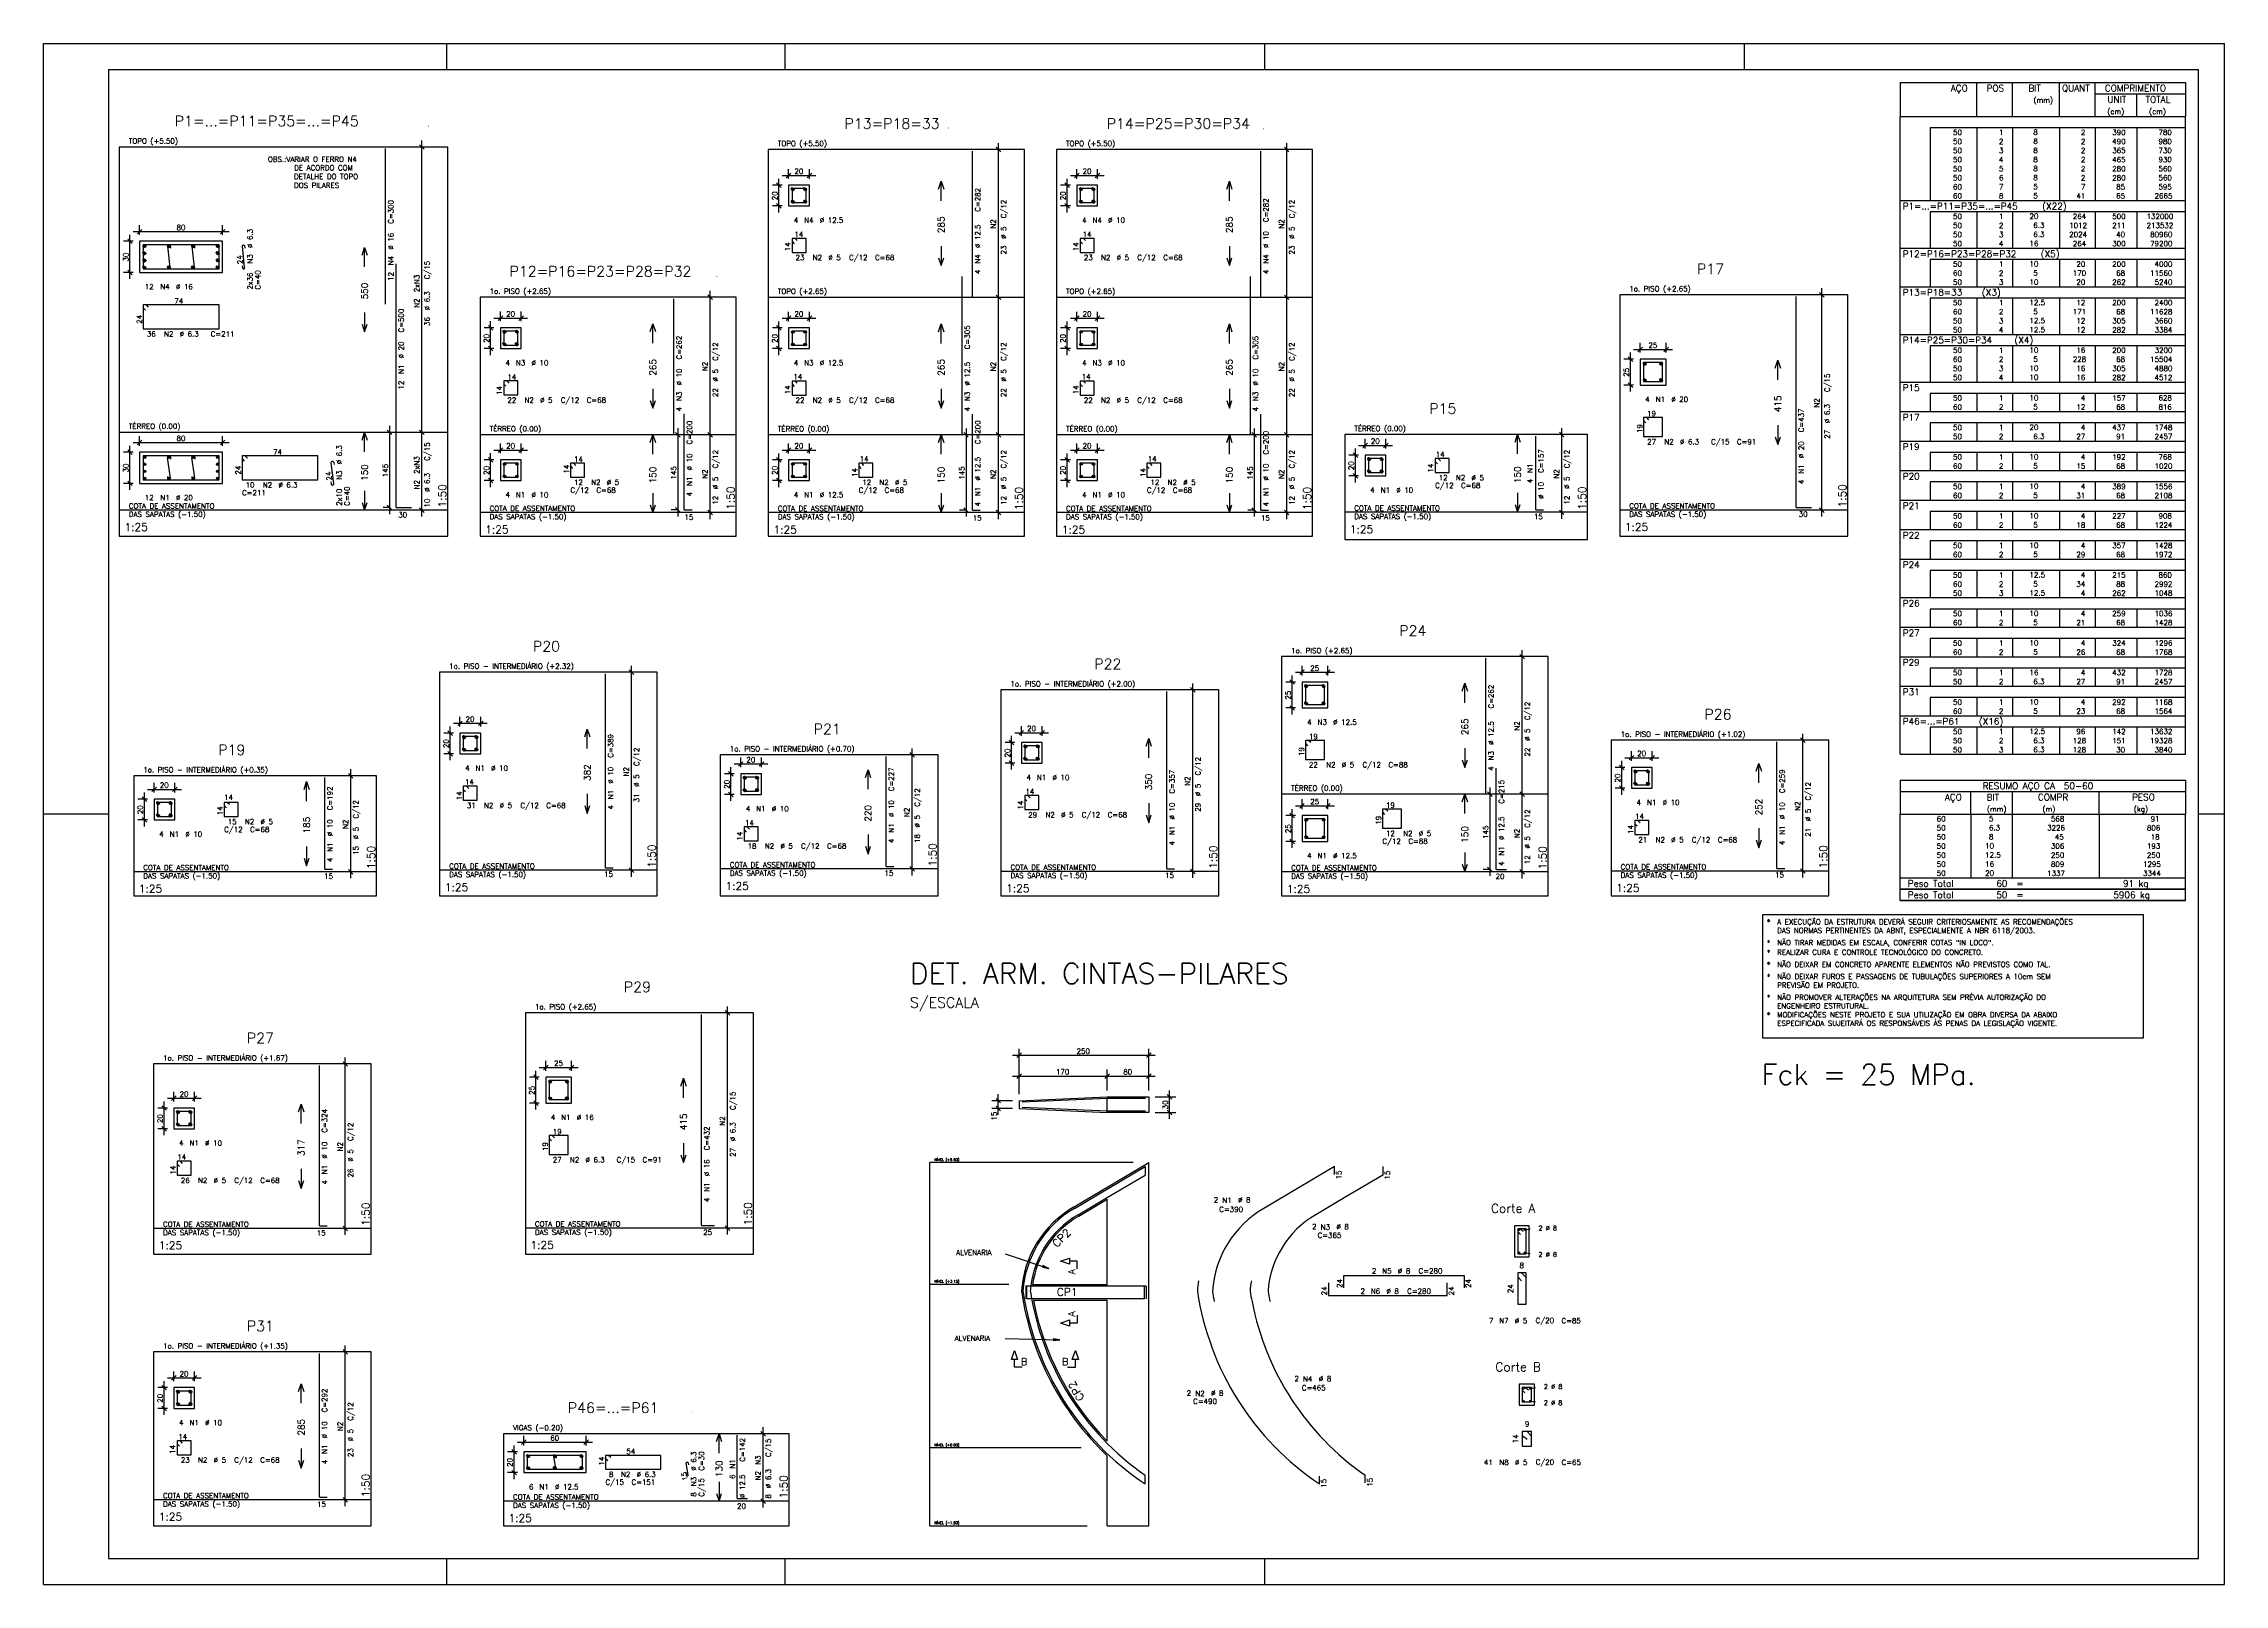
# Model space of a CAD drawing. Extents: x 797 to 1056, y -75 to 15.
# Drawn here: x 861.01 to 903.06, y -26.56 to 3.14 of the extents above; entities that cross this region are included whole.
import ezdxf

# ---------------------------------------------------------------- set-up
doc = ezdxf.new("R2010")
doc.units = 0
doc.header["$MEASUREMENT"] = 0
doc.linetypes.add('ESTILO_TQS_0001', pattern=[1, 0.7, -0.3])
doc.linetypes.add('ESTILO_TQS_0002', pattern=[0.4, 0.1, -0.3])
for name, color, linetype in [('06', 6, 'CONTINUOUS'), ('1', 2, 'CONTINUOUS'), ('13', 13, 'CONTINUOUS'), ('2', 4, 'CONTINUOUS'), ('3', 8, 'CONTINUOUS'), ('4', 1, 'CONTINUOUS'), ('5', 5, 'CONTINUOUS'), ('CERCADURA', 7, 'CONTINUOUS')]:
    doc.layers.add(name, color=color, linetype=linetype)
doc.styles.get("Standard").update_dxf_attribs({"font": 'ROMANS.SHX'})

msp = doc.modelspace()

# ---------------------------------------------------------------- linework, layer by layer
at = {"layer": '06'}
for p, q in [((862.26, 2.637), (902.56, 2.637)), ((862.26, 2.637), (862.26, -26.063)), ((902.56, -26.063), (902.56, 2.637)), ((862.26, -26.063), (902.56, -26.063))]:
    msp.add_line(p, q, dxfattribs=at)
at = {"layer": '1', "linetype": 'Continuous'}
for p, q in [((896.81, 2.388), (896.81, 1.732)), ((896.81, 2.388), (902.31, 2.388)), ((898.285, 1.732), (898.285, 2.388)), ((898.975, 1.732), (898.975, 2.388)), ((899.88, 1.732), (899.88, 2.388)), ((900.57, 1.732), (900.57, 2.388)), ((900.57, 2.169), (902.31, 2.169)), ((901.375, 1.732), (901.375, 2.169)), ((902.31, 2.388), (902.31, 1.732)), ((896.81, 1.732), (902.31, 1.732)), ((896.81, 1.513), (896.81, 1.732)), ((896.81, 1.732), (902.31, 1.732)), ((902.31, 1.513), (902.31, 1.732)), ((896.81, 1.338), (896.81, 1.513)), ((896.81, 1.163), (896.81, 1.338)), ((902.31, 1.513), (897.385, 1.513)), ((897.385, 1.513), (897.385, 1.338)), ((897.385, 1.338), (897.385, 1.163)), ((898.285, 1.513), (898.285, 1.338)), ((898.285, 1.338), (898.285, 1.163)), ((898.975, 1.513), (898.975, 1.338)), ((898.975, 1.338), (898.975, 1.163)), ((899.88, 1.513), (899.88, 1.338)), ((899.88, 1.338), (899.88, 1.163)), ((900.57, 1.513), (900.57, 1.338)), ((900.57, 1.338), (900.57, 1.163)), ((901.375, 1.513), (901.375, 1.338)), ((901.375, 1.338), (901.375, 1.163)), ((902.31, 1.338), (902.31, 1.513)), ((902.31, 1.163), (902.31, 1.338)), ((896.81, 0.988), (896.81, 1.163)), ((896.81, 0.813), (896.81, 0.988)), ((897.385, 1.163), (897.385, 0.988)), ((897.385, 0.988), (897.385, 0.813)), ((898.285, 1.163), (898.285, 0.988)), ((898.285, 0.988), (898.285, 0.813)), ((898.975, 1.163), (898.975, 0.988)), ((898.975, 0.988), (898.975, 0.813)), ((899.88, 1.163), (899.88, 0.988)), ((899.88, 0.988), (899.88, 0.813)), ((900.57, 1.163), (900.57, 0.988)), ((900.57, 0.988), (900.57, 0.813)), ((901.375, 1.163), (901.375, 0.988)), ((901.375, 0.988), (901.375, 0.813)), ((902.31, 0.988), (902.31, 1.163)), ((902.31, 0.813), (902.31, 0.988)), ((896.81, 0.638), (896.81, 0.813)), ((896.81, 0.463), (896.81, 0.638)), ((896.81, 0.288), (896.81, 0.463)), ((897.385, 0.813), (897.385, 0.638)), ((897.385, 0.638), (897.385, 0.463)), ((897.385, 0.463), (897.385, 0.288)), ((898.285, 0.813), (898.285, 0.638)), ((898.285, 0.638), (898.285, 0.463)), ((898.285, 0.463), (898.285, 0.288)), ((898.975, 0.813), (898.975, 0.638)), ((898.975, 0.638), (898.975, 0.463)), ((898.975, 0.463), (898.975, 0.288)), ((899.88, 0.813), (899.88, 0.638)), ((899.88, 0.638), (899.88, 0.463)), ((899.88, 0.463), (899.88, 0.288)), ((900.57, 0.813), (900.57, 0.638)), ((900.57, 0.638), (900.57, 0.463)), ((900.57, 0.463), (900.57, 0.288)), ((901.375, 0.813), (901.375, 0.638)), ((901.375, 0.638), (901.375, 0.463)), ((901.375, 0.463), (901.375, 0.288)), ((902.31, 0.638), (902.31, 0.813)), ((902.31, 0.463), (902.31, 0.638)), ((902.31, 0.288), (902.31, 0.463)), ((875.422, 0.333), (875.45, 0.361)), ((875.422, 0.34), (875.443, 0.361)), ((875.422, 0.093), (875.45, 0.121)), ((875.422, 0.1), (875.443, 0.121)), ((875.424, 0.327), (875.456, 0.36)), ((875.424, 0.087), (875.456, 0.12)), ((875.426, 0.323), (875.461, 0.357)), ((875.426, 0.083), (875.461, 0.117)), ((875.429, 0.319), (875.464, 0.354)), ((875.429, 0.079), (875.464, 0.114)), ((875.431, 0.324), (875.459, 0.352)), ((875.431, 0.331), (875.452, 0.352)), ((875.431, 0.084), (875.459, 0.112)), ((875.431, 0.091), (875.452, 0.112)), ((875.432, 0.318), (875.465, 0.351)), ((875.432, 0.078), (875.465, 0.111)), ((875.433, 0.316), (875.468, 0.35)), ((875.433, 0.076), (875.468, 0.11)), ((875.435, 0.314), (875.469, 0.348)), ((875.435, 0.074), (875.469, 0.108)), ((875.438, 0.313), (875.47, 0.346)), ((875.438, 0.31), (875.473, 0.345)), ((875.438, 0.073), (875.47, 0.106)), ((875.438, 0.07), (875.473, 0.105)), ((875.442, 0.307), (875.477, 0.341)), ((875.442, 0.067), (875.477, 0.101)), ((875.443, 0.312), (875.472, 0.34)), ((875.443, 0.072), (875.472, 0.1)), ((875.447, 0.304), (875.479, 0.337)), ((875.447, 0.064), (875.479, 0.097)), ((875.45, 0.312), (875.472, 0.333)), ((875.45, 0.072), (875.472, 0.093)), ((875.452, 0.303), (875.48, 0.331)), ((875.452, 0.063), (875.48, 0.091)), ((875.459, 0.303), (875.48, 0.324)), ((875.459, 0.063), (875.48, 0.084)), ((875.662, 0.333), (875.69, 0.361)), ((875.662, 0.34), (875.683, 0.361)), ((875.662, 0.093), (875.69, 0.121)), ((875.662, 0.1), (875.683, 0.121)), ((875.664, 0.327), (875.696, 0.36)), ((875.664, 0.087), (875.696, 0.12)), ((875.666, 0.323), (875.701, 0.357)), ((875.666, 0.083), (875.701, 0.117)), ((875.669, 0.319), (875.704, 0.354)), ((875.669, 0.079), (875.704, 0.114)), ((875.671, 0.324), (875.699, 0.352)), ((875.671, 0.331), (875.692, 0.352)), ((875.671, 0.084), (875.699, 0.112)), ((875.671, 0.091), (875.692, 0.112)), ((875.672, 0.318), (875.705, 0.351)), ((875.672, 0.078), (875.705, 0.111)), ((875.673, 0.316), (875.708, 0.35)), ((875.673, 0.076), (875.708, 0.11)), ((875.675, 0.314), (875.709, 0.348)), ((875.675, 0.074), (875.709, 0.108)), ((875.678, 0.313), (875.71, 0.346)), ((875.678, 0.31), (875.713, 0.345)), ((875.678, 0.073), (875.71, 0.106)), ((875.678, 0.07), (875.713, 0.105)), ((875.682, 0.307), (875.717, 0.341)), ((875.682, 0.067), (875.717, 0.101)), ((875.683, 0.312), (875.712, 0.34)), ((875.683, 0.072), (875.712, 0.1)), ((875.687, 0.304), (875.719, 0.337)), ((875.687, 0.064), (875.719, 0.097)), ((875.69, 0.312), (875.712, 0.333)), ((875.69, 0.072), (875.712, 0.093)), ((875.692, 0.303), (875.72, 0.331)), ((875.692, 0.063), (875.72, 0.091)), ((875.699, 0.303), (875.72, 0.324)), ((875.699, 0.063), (875.72, 0.084)), ((880.98, 0.333), (881.008, 0.361)), ((880.98, 0.34), (881.001, 0.361)), ((880.98, 0.093), (881.008, 0.121)), ((880.98, 0.1), (881.001, 0.121)), ((880.981, 0.327), (881.014, 0.36)), ((880.981, 0.087), (881.014, 0.12)), ((880.984, 0.323), (881.019, 0.357)), ((880.984, 0.083), (881.019, 0.117)), ((880.987, 0.319), (881.022, 0.354)), ((880.987, 0.079), (881.022, 0.114)), ((880.989, 0.324), (881.017, 0.352)), ((880.989, 0.331), (881.01, 0.352)), ((880.989, 0.084), (881.017, 0.112)), ((880.989, 0.091), (881.01, 0.112)), ((880.99, 0.318), (881.023, 0.351)), ((880.99, 0.078), (881.023, 0.111)), ((880.991, 0.316), (881.026, 0.35)), ((880.991, 0.076), (881.026, 0.11)), ((880.993, 0.314), (881.027, 0.348)), ((880.993, 0.074), (881.027, 0.108)), ((880.996, 0.313), (881.028, 0.346)), ((880.996, 0.31), (881.031, 0.345)), ((880.996, 0.073), (881.028, 0.106)), ((880.996, 0.07), (881.031, 0.105)), ((881, 0.307), (881.034, 0.341)), ((881, 0.067), (881.034, 0.101)), ((881.001, 0.312), (881.03, 0.34)), ((881.001, 0.072), (881.03, 0.1)), ((881.004, 0.304), (881.037, 0.337)), ((881.004, 0.064), (881.037, 0.097)), ((881.008, 0.312), (881.03, 0.333)), ((881.008, 0.072), (881.03, 0.093)), ((881.01, 0.303), (881.038, 0.331)), ((881.01, 0.063), (881.038, 0.091)), ((881.017, 0.303), (881.038, 0.324)), ((881.017, 0.063), (881.038, 0.084)), ((881.22, 0.333), (881.248, 0.361)), ((881.22, 0.34), (881.241, 0.361)), ((881.22, 0.093), (881.248, 0.121)), ((881.22, 0.1), (881.241, 0.121)), ((881.221, 0.327), (881.254, 0.36)), ((881.221, 0.087), (881.254, 0.12)), ((881.224, 0.323), (881.259, 0.357)), ((881.224, 0.083), (881.259, 0.117)), ((881.227, 0.319), (881.262, 0.354)), ((881.227, 0.079), (881.262, 0.114)), ((881.229, 0.324), (881.257, 0.352)), ((881.229, 0.331), (881.25, 0.352)), ((881.229, 0.084), (881.257, 0.112)), ((881.229, 0.091), (881.25, 0.112)), ((881.23, 0.318), (881.263, 0.351)), ((881.23, 0.078), (881.263, 0.111)), ((881.231, 0.316), (881.266, 0.35)), ((881.231, 0.076), (881.266, 0.11)), ((881.233, 0.314), (881.267, 0.348)), ((881.233, 0.074), (881.267, 0.108)), ((881.236, 0.313), (881.268, 0.346)), ((881.236, 0.31), (881.271, 0.345)), ((881.236, 0.073), (881.268, 0.106)), ((881.236, 0.07), (881.271, 0.105)), ((881.24, 0.307), (881.274, 0.341)), ((881.24, 0.067), (881.274, 0.101)), ((881.241, 0.312), (881.27, 0.34)), ((881.241, 0.072), (881.27, 0.1)), ((881.244, 0.304), (881.277, 0.337)), ((881.244, 0.064), (881.277, 0.097)), ((881.248, 0.312), (881.27, 0.333)), ((881.248, 0.072), (881.27, 0.093)), ((881.25, 0.303), (881.278, 0.331)), ((881.25, 0.063), (881.278, 0.091)), ((881.257, 0.303), (881.278, 0.324)), ((881.257, 0.063), (881.278, 0.084)), ((896.81, 0.113), (896.81, 0.288)), ((896.81, -0.106), (896.81, 0.113)), ((896.81, 0.113), (902.31, 0.113)), ((897.385, 0.288), (897.385, 0.113)), ((898.285, 0.288), (898.285, 0.113)), ((898.975, 0.288), (898.975, 0.113)), ((899.88, 0.288), (899.88, 0.113)), ((900.57, 0.288), (900.57, 0.113)), ((901.375, 0.288), (901.375, 0.113)), ((902.31, 0.113), (902.31, 0.288)), ((902.31, -0.106), (902.31, 0.113)), ((896.81, -0.281), (896.81, -0.106)), ((896.81, -0.456), (896.81, -0.281)), ((902.31, -0.106), (897.385, -0.106)), ((897.385, -0.106), (897.385, -0.281)), ((897.385, -0.281), (897.385, -0.456)), ((898.285, -0.106), (898.285, -0.281)), ((898.285, -0.281), (898.285, -0.456)), ((898.975, -0.106), (898.975, -0.281)), ((898.975, -0.281), (898.975, -0.456)), ((899.88, -0.106), (899.88, -0.281)), ((899.88, -0.281), (899.88, -0.456)), ((900.57, -0.106), (900.57, -0.281)), ((900.57, -0.281), (900.57, -0.456)), ((901.375, -0.106), (901.375, -0.281)), ((901.375, -0.281), (901.375, -0.456)), ((902.31, -0.281), (902.31, -0.106)), ((902.31, -0.456), (902.31, -0.281)), ((862.921, -0.761), (862.949, -0.733)), ((862.921, -0.754), (862.942, -0.733)), ((862.922, -0.767), (862.955, -0.734)), ((862.925, -0.771), (862.959, -0.737)), ((862.928, -0.775), (862.963, -0.74)), ((862.93, -0.77), (862.958, -0.742)), ((862.93, -0.763), (862.951, -0.742)), ((862.931, -0.775), (862.964, -0.743)), ((862.932, -0.778), (862.966, -0.744)), ((862.934, -0.78), (862.968, -0.745)), ((862.936, -0.781), (862.969, -0.748)), ((862.937, -0.784), (862.972, -0.749)), ((862.941, -0.787), (862.975, -0.753)), ((862.942, -0.782), (862.97, -0.754)), ((862.945, -0.79), (862.978, -0.757)), ((862.949, -0.782), (862.97, -0.761)), ((862.951, -0.791), (862.979, -0.763)), ((862.958, -0.791), (862.979, -0.77)), ((863.396, -0.761), (863.424, -0.733)), ((863.396, -0.754), (863.417, -0.733)), ((863.397, -0.767), (863.43, -0.734)), ((863.4, -0.771), (863.434, -0.737)), ((863.403, -0.775), (863.438, -0.74)), ((863.405, -0.77), (863.433, -0.742)), ((863.405, -0.763), (863.426, -0.742)), ((863.406, -0.775), (863.438, -0.743)), ((863.407, -0.778), (863.441, -0.744)), ((863.409, -0.78), (863.443, -0.745)), ((863.411, -0.781), (863.444, -0.748)), ((863.412, -0.784), (863.447, -0.749)), ((863.416, -0.787), (863.45, -0.753)), ((863.417, -0.782), (863.445, -0.754)), ((863.42, -0.79), (863.453, -0.757)), ((863.424, -0.782), (863.445, -0.761)), ((863.426, -0.791), (863.454, -0.763)), ((863.433, -0.791), (863.454, -0.77)), ((863.862, -0.761), (863.89, -0.733)), ((863.862, -0.754), (863.883, -0.733)), ((863.863, -0.767), (863.896, -0.734)), ((863.866, -0.771), (863.9, -0.737)), ((863.869, -0.775), (863.904, -0.74)), ((863.871, -0.77), (863.899, -0.742)), ((863.871, -0.763), (863.892, -0.742)), ((863.872, -0.775), (863.905, -0.743)), ((863.873, -0.778), (863.907, -0.744)), ((863.875, -0.78), (863.909, -0.745)), ((863.877, -0.781), (863.91, -0.748)), ((863.878, -0.784), (863.913, -0.749)), ((863.882, -0.787), (863.916, -0.753)), ((863.883, -0.782), (863.911, -0.754)), ((863.886, -0.79), (863.919, -0.757)), ((863.89, -0.782), (863.911, -0.761)), ((863.892, -0.791), (863.92, -0.763)), ((863.899, -0.791), (863.92, -0.77)), ((864.337, -0.761), (864.365, -0.733)), ((864.337, -0.754), (864.358, -0.733)), ((864.338, -0.767), (864.371, -0.734)), ((864.341, -0.771), (864.375, -0.737)), ((864.344, -0.775), (864.379, -0.74)), ((864.346, -0.77), (864.374, -0.742)), ((864.346, -0.763), (864.367, -0.742)), ((864.347, -0.775), (864.38, -0.743)), ((864.348, -0.778), (864.382, -0.744)), ((864.35, -0.78), (864.384, -0.745)), ((864.352, -0.781), (864.385, -0.748)), ((864.353, -0.784), (864.388, -0.749)), ((864.357, -0.787), (864.391, -0.753)), ((864.358, -0.782), (864.386, -0.754)), ((864.361, -0.79), (864.394, -0.757)), ((864.365, -0.782), (864.386, -0.761)), ((864.367, -0.791), (864.395, -0.763)), ((864.374, -0.791), (864.395, -0.77)), ((896.81, -0.631), (896.81, -0.456)), ((896.81, -0.806), (896.81, -0.631)), ((896.81, -1.024), (896.81, -0.806)), ((896.81, -0.806), (902.31, -0.806)), ((897.385, -0.456), (897.385, -0.631)), ((897.385, -0.631), (897.385, -0.806)), ((898.285, -0.456), (898.285, -0.631)), ((898.285, -0.631), (898.285, -0.806)), ((898.975, -0.456), (898.975, -0.631)), ((898.975, -0.631), (898.975, -0.806)), ((899.88, -0.456), (899.88, -0.631)), ((899.88, -0.631), (899.88, -0.806)), ((900.57, -0.456), (900.57, -0.631)), ((900.57, -0.631), (900.57, -0.806)), ((901.375, -0.456), (901.375, -0.631)), ((901.375, -0.631), (901.375, -0.806)), ((902.31, -0.631), (902.31, -0.456)), ((902.31, -0.806), (902.31, -0.631)), ((902.31, -1.024), (902.31, -0.806)), ((862.921, -0.9), (862.949, -0.871)), ((862.921, -0.893), (862.942, -0.871)), ((862.921, -1.038), (862.949, -1.01)), ((862.921, -1.031), (862.942, -1.01)), ((862.921, -1.177), (862.949, -1.149)), ((862.921, -1.17), (862.942, -1.149)), ((862.922, -0.905), (862.955, -0.873)), ((862.922, -1.044), (862.955, -1.012)), ((862.922, -1.183), (862.955, -1.15)), ((862.925, -0.91), (862.959, -0.875)), ((862.925, -1.049), (862.959, -1.014)), ((862.925, -1.187), (862.959, -1.153)), ((862.928, -0.914), (862.963, -0.878)), ((862.928, -1.052), (862.963, -1.017)), ((862.928, -1.191), (862.963, -1.156)), ((862.93, -0.909), (862.958, -0.88)), ((862.93, -0.901), (862.951, -0.88)), ((862.93, -1.047), (862.958, -1.019)), ((862.93, -1.04), (862.951, -1.019)), ((862.93, -1.186), (862.958, -1.158)), ((862.93, -1.179), (862.951, -1.158)), ((862.931, -0.914), (862.964, -0.882)), ((862.931, -1.053), (862.964, -1.02)), ((862.931, -1.191), (862.964, -1.159)), ((862.932, -0.917), (862.966, -0.882)), ((862.932, -1.056), (862.966, -1.021)), ((862.932, -1.194), (862.966, -1.16)), ((862.934, -0.919), (862.968, -0.884)), ((862.934, -1.057), (862.968, -1.023)), ((862.934, -1.196), (862.968, -1.161)), ((862.936, -0.919), (862.969, -0.887)), ((862.936, -1.058), (862.969, -1.026)), ((862.936, -1.197), (862.969, -1.164)), ((862.937, -0.923), (862.972, -0.887)), ((862.937, -1.061), (862.972, -1.026)), ((862.937, -1.2), (862.972, -1.165)), ((862.941, -0.926), (862.975, -0.891)), ((862.941, -1.065), (862.975, -1.03)), ((862.941, -1.203), (862.975, -1.169)), ((862.942, -0.921), (862.97, -0.893)), ((862.942, -1.06), (862.97, -1.031)), ((862.942, -1.198), (862.97, -1.17)), ((862.945, -0.928), (862.978, -0.896)), ((862.945, -1.067), (862.978, -1.035)), ((862.945, -1.206), (862.978, -1.173)), ((862.949, -0.921), (862.97, -0.9)), ((862.949, -1.06), (862.97, -1.038)), ((862.949, -1.198), (862.97, -1.177)), ((862.951, -0.93), (862.979, -0.901)), ((862.951, -1.068), (862.979, -1.04)), ((862.951, -1.207), (862.979, -1.179)), ((862.958, -0.93), (862.979, -0.909)), ((862.958, -1.068), (862.979, -1.047)), ((862.958, -1.207), (862.979, -1.186)), ((863.396, -1.177), (863.424, -1.149)), ((863.396, -1.17), (863.417, -1.149)), ((863.397, -1.183), (863.43, -1.15)), ((863.4, -1.187), (863.434, -1.153)), ((863.403, -1.191), (863.438, -1.156)), ((863.405, -1.186), (863.433, -1.158)), ((863.405, -1.179), (863.426, -1.158)), ((863.406, -1.191), (863.438, -1.159)), ((863.407, -1.194), (863.441, -1.16)), ((863.409, -1.196), (863.443, -1.161)), ((863.411, -1.197), (863.444, -1.164)), ((863.412, -1.2), (863.447, -1.165)), ((863.416, -1.203), (863.45, -1.169)), ((863.417, -1.198), (863.445, -1.17)), ((863.42, -1.206), (863.453, -1.173)), ((863.424, -1.198), (863.445, -1.177)), ((863.426, -1.207), (863.454, -1.179)), ((863.433, -1.207), (863.454, -1.186)), ((863.862, -1.177), (863.89, -1.149)), ((863.862, -1.17), (863.883, -1.149)), ((863.863, -1.183), (863.896, -1.15)), ((863.866, -1.187), (863.9, -1.153)), ((863.869, -1.191), (863.904, -1.156)), ((863.871, -1.186), (863.899, -1.158)), ((863.871, -1.179), (863.892, -1.158)), ((863.872, -1.191), (863.905, -1.159)), ((863.873, -1.194), (863.907, -1.16)), ((863.875, -1.196), (863.909, -1.161)), ((863.877, -1.197), (863.91, -1.164)), ((863.878, -1.2), (863.913, -1.165)), ((863.882, -1.203), (863.916, -1.169)), ((863.883, -1.198), (863.911, -1.17)), ((863.886, -1.206), (863.919, -1.173)), ((863.89, -1.198), (863.911, -1.177)), ((863.892, -1.207), (863.92, -1.179)), ((863.899, -1.207), (863.92, -1.186)), ((864.337, -0.9), (864.365, -0.871)), ((864.337, -0.893), (864.358, -0.871)), ((864.337, -1.038), (864.365, -1.01)), ((864.337, -1.031), (864.358, -1.01)), ((864.337, -1.177), (864.365, -1.149)), ((864.337, -1.17), (864.358, -1.149)), ((864.338, -0.905), (864.371, -0.873)), ((864.338, -1.044), (864.371, -1.012)), ((864.338, -1.183), (864.371, -1.15)), ((864.341, -0.91), (864.375, -0.875)), ((864.341, -1.049), (864.375, -1.014)), ((864.341, -1.187), (864.375, -1.153)), ((864.344, -0.914), (864.379, -0.878)), ((864.344, -1.052), (864.379, -1.017)), ((864.344, -1.191), (864.379, -1.156)), ((864.346, -0.909), (864.374, -0.88)), ((864.346, -0.901), (864.367, -0.88)), ((864.346, -1.047), (864.374, -1.019)), ((864.346, -1.04), (864.367, -1.019)), ((864.346, -1.186), (864.374, -1.158)), ((864.346, -1.179), (864.367, -1.158)), ((864.347, -0.914), (864.38, -0.882)), ((864.347, -1.053), (864.38, -1.02)), ((864.347, -1.191), (864.38, -1.159)), ((864.348, -0.917), (864.382, -0.882)), ((864.348, -1.056), (864.382, -1.021)), ((864.348, -1.194), (864.382, -1.16)), ((864.35, -0.919), (864.384, -0.884)), ((864.35, -1.057), (864.384, -1.023)), ((864.35, -1.196), (864.384, -1.161)), ((864.352, -0.919), (864.385, -0.887)), ((864.352, -1.058), (864.385, -1.026)), ((864.352, -1.197), (864.385, -1.164)), ((864.353, -0.923), (864.388, -0.887)), ((864.353, -1.061), (864.388, -1.026)), ((864.353, -1.2), (864.388, -1.165)), ((864.357, -0.926), (864.391, -0.891)), ((864.357, -1.065), (864.391, -1.03)), ((864.357, -1.203), (864.391, -1.169)), ((864.358, -0.921), (864.386, -0.893)), ((864.358, -1.06), (864.386, -1.031)), ((864.358, -1.198), (864.386, -1.17)), ((864.361, -0.928), (864.394, -0.896)), ((864.361, -1.067), (864.394, -1.035)), ((864.361, -1.206), (864.394, -1.173)), ((864.365, -0.921), (864.386, -0.9)), ((864.365, -1.06), (864.386, -1.038)), ((864.365, -1.198), (864.386, -1.177)), ((864.367, -0.93), (864.395, -0.901)), ((864.367, -1.068), (864.395, -1.04)), ((864.367, -1.207), (864.395, -1.179)), ((864.374, -0.93), (864.395, -0.909)), ((864.374, -1.068), (864.395, -1.047)), ((864.374, -1.207), (864.395, -1.186)), ((896.81, -1.199), (896.81, -1.024)), ((896.81, -1.374), (896.81, -1.199)), ((902.31, -1.024), (897.385, -1.024)), ((897.385, -1.024), (897.385, -1.199)), ((897.385, -1.199), (897.385, -1.374)), ((898.285, -1.024), (898.285, -1.199)), ((898.285, -1.199), (898.285, -1.374)), ((898.975, -1.024), (898.975, -1.199)), ((898.975, -1.199), (898.975, -1.374)), ((899.88, -1.024), (899.88, -1.199)), ((899.88, -1.199), (899.88, -1.374)), ((900.57, -1.024), (900.57, -1.199)), ((900.57, -1.199), (900.57, -1.374)), ((901.375, -1.024), (901.375, -1.199)), ((901.375, -1.199), (901.375, -1.374)), ((902.31, -1.199), (902.31, -1.024)), ((902.31, -1.374), (902.31, -1.199)), ((896.81, -1.549), (896.81, -1.374)), ((896.81, -1.768), (896.81, -1.549)), ((896.81, -1.549), (902.31, -1.549)), ((897.385, -1.374), (897.385, -1.549)), ((898.285, -1.374), (898.285, -1.549)), ((898.975, -1.374), (898.975, -1.549)), ((899.88, -1.374), (899.88, -1.549)), ((900.57, -1.374), (900.57, -1.549)), ((901.375, -1.374), (901.375, -1.549)), ((902.31, -1.549), (902.31, -1.374)), ((902.31, -1.768), (902.31, -1.549)), ((896.81, -1.943), (896.81, -1.768)), ((896.81, -2.118), (896.81, -1.943)), ((902.31, -1.768), (897.385, -1.768)), ((897.385, -1.768), (897.385, -1.943)), ((897.385, -1.943), (897.385, -2.118)), ((898.285, -1.768), (898.285, -1.943)), ((898.285, -1.943), (898.285, -2.118)), ((898.975, -1.768), (898.975, -1.943)), ((898.975, -1.943), (898.975, -2.118)), ((899.88, -1.768), (899.88, -1.943)), ((899.88, -1.943), (899.88, -2.118)), ((900.57, -1.768), (900.57, -1.943)), ((900.57, -1.943), (900.57, -2.118)), ((901.375, -1.768), (901.375, -1.943)), ((901.375, -1.943), (901.375, -2.118)), ((902.31, -1.943), (902.31, -1.768)), ((902.31, -2.118), (902.31, -1.943)), ((869.864, -2.416), (869.892, -2.387)), ((869.864, -2.409), (869.885, -2.387)), ((869.866, -2.421), (869.898, -2.389)), ((869.868, -2.426), (869.903, -2.391)), ((869.871, -2.43), (869.907, -2.395)), ((869.873, -2.425), (869.901, -2.396)), ((869.873, -2.417), (869.894, -2.396)), ((869.874, -2.43), (869.907, -2.398)), ((869.875, -2.433), (869.91, -2.398)), ((869.877, -2.435), (869.912, -2.4)), ((869.88, -2.435), (869.912, -2.403)), ((869.88, -2.439), (869.915, -2.403)), ((869.884, -2.442), (869.919, -2.407)), ((869.885, -2.437), (869.914, -2.409)), ((869.889, -2.444), (869.921, -2.412)), ((869.892, -2.437), (869.914, -2.416)), ((869.894, -2.446), (869.922, -2.417)), ((869.901, -2.446), (869.922, -2.425)), ((870.104, -2.416), (870.132, -2.387)), ((870.104, -2.409), (870.125, -2.387)), ((870.106, -2.421), (870.138, -2.389)), ((870.108, -2.426), (870.143, -2.391)), ((870.111, -2.43), (870.147, -2.395)), ((870.113, -2.425), (870.141, -2.396)), ((870.113, -2.417), (870.134, -2.396)), ((870.114, -2.43), (870.147, -2.398)), ((870.115, -2.433), (870.15, -2.398)), ((870.117, -2.435), (870.152, -2.4)), ((870.12, -2.435), (870.152, -2.403)), ((870.12, -2.439), (870.155, -2.403)), ((870.124, -2.442), (870.159, -2.407)), ((870.125, -2.437), (870.154, -2.409)), ((870.129, -2.444), (870.161, -2.412)), ((870.132, -2.437), (870.154, -2.416)), ((870.134, -2.446), (870.162, -2.417)), ((870.141, -2.446), (870.162, -2.425)), ((896.81, -2.293), (896.81, -2.118)), ((896.81, -2.468), (896.81, -2.293)), ((896.81, -2.687), (896.81, -2.468)), ((896.81, -2.468), (902.31, -2.468)), ((897.385, -2.118), (897.385, -2.293)), ((897.385, -2.293), (897.385, -2.468)), ((898.285, -2.118), (898.285, -2.293)), ((898.285, -2.293), (898.285, -2.468)), ((898.975, -2.118), (898.975, -2.293)), ((898.975, -2.293), (898.975, -2.468)), ((899.88, -2.118), (899.88, -2.293)), ((899.88, -2.293), (899.88, -2.468)), ((900.57, -2.118), (900.57, -2.293)), ((900.57, -2.293), (900.57, -2.468)), ((901.375, -2.118), (901.375, -2.293)), ((901.375, -2.293), (901.375, -2.468)), ((902.31, -2.293), (902.31, -2.118)), ((902.31, -2.468), (902.31, -2.293)), ((902.31, -2.687), (902.31, -2.468)), ((869.864, -2.656), (869.892, -2.627)), ((869.864, -2.649), (869.885, -2.627)), ((869.866, -2.661), (869.898, -2.629)), ((869.868, -2.666), (869.903, -2.631)), ((869.871, -2.67), (869.907, -2.635)), ((869.873, -2.665), (869.901, -2.636)), ((869.873, -2.657), (869.894, -2.636)), ((869.874, -2.67), (869.907, -2.638)), ((869.875, -2.673), (869.91, -2.638)), ((869.877, -2.675), (869.912, -2.64)), ((869.88, -2.675), (869.912, -2.643)), ((869.88, -2.679), (869.915, -2.643)), ((869.884, -2.682), (869.919, -2.647)), ((869.885, -2.677), (869.914, -2.649)), ((869.889, -2.684), (869.921, -2.652)), ((869.892, -2.677), (869.914, -2.656)), ((869.894, -2.686), (869.922, -2.657)), ((869.901, -2.686), (869.922, -2.665)), ((870.104, -2.656), (870.132, -2.627)), ((870.104, -2.649), (870.125, -2.627)), ((870.106, -2.661), (870.138, -2.629)), ((870.108, -2.666), (870.143, -2.631)), ((870.111, -2.67), (870.147, -2.635)), ((870.113, -2.665), (870.141, -2.636)), ((870.113, -2.657), (870.134, -2.636)), ((870.114, -2.67), (870.147, -2.638)), ((870.115, -2.673), (870.15, -2.638)), ((870.117, -2.675), (870.152, -2.64)), ((870.12, -2.675), (870.152, -2.643)), ((870.12, -2.679), (870.155, -2.643)), ((870.124, -2.682), (870.159, -2.647)), ((870.125, -2.677), (870.154, -2.649)), ((870.129, -2.684), (870.161, -2.652)), ((870.132, -2.677), (870.154, -2.656)), ((870.134, -2.686), (870.162, -2.657)), ((870.141, -2.686), (870.162, -2.665)), ((896.81, -2.862), (896.81, -2.687)), ((896.81, -3.037), (896.81, -2.862)), ((902.31, -2.687), (897.385, -2.687)), ((897.385, -2.687), (897.385, -2.862)), ((897.385, -2.862), (897.385, -3.037)), ((898.285, -2.687), (898.285, -2.862)), ((898.285, -2.862), (898.285, -3.037)), ((898.975, -2.687), (898.975, -2.862)), ((898.975, -2.862), (898.975, -3.037)), ((899.88, -2.687), (899.88, -2.862)), ((899.88, -2.862), (899.88, -3.037)), ((900.57, -2.687), (900.57, -2.862)), ((900.57, -2.862), (900.57, -3.037)), ((901.375, -2.687), (901.375, -2.862)), ((901.375, -2.862), (901.375, -3.037)), ((902.31, -2.862), (902.31, -2.687)), ((902.31, -3.037), (902.31, -2.862)), ((891.854, -3.033), (891.882, -3.004)), ((891.854, -3.026), (891.875, -3.004)), ((891.854, -3.347), (891.882, -3.319)), ((891.854, -3.34), (891.875, -3.319)), ((891.855, -3.038), (891.887, -3.006)), ((891.855, -3.353), (891.887, -3.321)), ((891.857, -3.043), (891.892, -3.008)), ((891.857, -3.358), (891.892, -3.323)), ((891.861, -3.047), (891.896, -3.011)), ((891.861, -3.362), (891.896, -3.326)), ((891.862, -3.041), (891.891, -3.013)), ((891.862, -3.034), (891.884, -3.013)), ((891.862, -3.356), (891.891, -3.328)), ((891.862, -3.349), (891.884, -3.328)), ((891.864, -3.05), (891.899, -3.015)), ((891.864, -3.047), (891.896, -3.015)), ((891.864, -3.362), (891.896, -3.329)), ((891.864, -3.365), (891.899, -3.33)), ((891.866, -3.052), (891.901, -3.017)), ((891.866, -3.367), (891.901, -3.332)), ((891.869, -3.052), (891.902, -3.02)), ((891.869, -3.056), (891.905, -3.02)), ((891.869, -3.367), (891.902, -3.335)), ((891.869, -3.37), (891.905, -3.335)), ((891.873, -3.059), (891.908, -3.024)), ((891.873, -3.374), (891.908, -3.339)), ((891.875, -3.054), (891.903, -3.026)), ((891.875, -3.369), (891.903, -3.34)), ((891.878, -3.061), (891.91, -3.029)), ((891.878, -3.376), (891.91, -3.344)), ((891.882, -3.054), (891.903, -3.033)), ((891.882, -3.369), (891.903, -3.347)), ((891.884, -3.063), (891.912, -3.034)), ((891.884, -3.377), (891.912, -3.349)), ((891.891, -3.063), (891.912, -3.041)), ((891.891, -3.377), (891.912, -3.356)), ((892.168, -3.033), (892.197, -3.004)), ((892.168, -3.026), (892.19, -3.004)), ((892.168, -3.347), (892.197, -3.319)), ((892.168, -3.34), (892.19, -3.319)), ((892.17, -3.038), (892.202, -3.006)), ((892.17, -3.353), (892.202, -3.321)), ((892.172, -3.043), (892.207, -3.008)), ((892.172, -3.358), (892.207, -3.323)), ((892.175, -3.047), (892.211, -3.011)), ((892.175, -3.362), (892.211, -3.326)), ((892.177, -3.041), (892.205, -3.013)), ((892.177, -3.034), (892.198, -3.013)), ((892.177, -3.356), (892.205, -3.328)), ((892.177, -3.349), (892.198, -3.328)), ((892.179, -3.05), (892.214, -3.015)), ((892.179, -3.047), (892.211, -3.015)), ((892.179, -3.362), (892.211, -3.329)), ((892.179, -3.365), (892.214, -3.33)), ((892.181, -3.052), (892.216, -3.017)), ((892.181, -3.367), (892.216, -3.332)), ((892.184, -3.052), (892.216, -3.02)), ((892.184, -3.056), (892.22, -3.02)), ((892.184, -3.367), (892.216, -3.335)), ((892.184, -3.37), (892.22, -3.335)), ((892.188, -3.059), (892.223, -3.024)), ((892.188, -3.374), (892.223, -3.339)), ((892.19, -3.054), (892.218, -3.026)), ((892.19, -3.369), (892.218, -3.34)), ((892.193, -3.061), (892.225, -3.029)), ((892.193, -3.376), (892.225, -3.344)), ((892.197, -3.054), (892.218, -3.033)), ((892.197, -3.369), (892.218, -3.347)), ((892.198, -3.063), (892.227, -3.034)), ((892.198, -3.377), (892.227, -3.349)), ((892.205, -3.063), (892.227, -3.041)), ((892.205, -3.377), (892.227, -3.356)), ((896.81, -3.212), (896.81, -3.037)), ((896.81, -3.387), (896.81, -3.212)), ((897.385, -3.037), (897.385, -3.212)), ((897.385, -3.212), (897.385, -3.387)), ((898.285, -3.037), (898.285, -3.212)), ((898.285, -3.212), (898.285, -3.387)), ((898.975, -3.037), (898.975, -3.212)), ((898.975, -3.212), (898.975, -3.387)), ((899.88, -3.037), (899.88, -3.212)), ((899.88, -3.212), (899.88, -3.387)), ((900.57, -3.037), (900.57, -3.212)), ((900.57, -3.212), (900.57, -3.387)), ((901.375, -3.037), (901.375, -3.212)), ((901.375, -3.212), (901.375, -3.387)), ((902.31, -3.212), (902.31, -3.037)), ((902.31, -3.387), (902.31, -3.212)), ((896.81, -3.606), (896.81, -3.387)), ((896.81, -3.387), (902.31, -3.387)), ((896.81, -3.781), (896.81, -3.606)), ((896.81, -3.956), (896.81, -3.781)), ((902.31, -3.606), (897.385, -3.606)), ((897.385, -3.606), (897.385, -3.781)), ((897.385, -3.781), (897.385, -3.956)), ((898.285, -3.606), (898.285, -3.781)), ((898.285, -3.781), (898.285, -3.956)), ((898.975, -3.606), (898.975, -3.781)), ((898.975, -3.781), (898.975, -3.956)), ((899.88, -3.606), (899.88, -3.781)), ((899.88, -3.781), (899.88, -3.956)), ((900.57, -3.606), (900.57, -3.781)), ((900.57, -3.781), (900.57, -3.956)), ((901.375, -3.606), (901.375, -3.781)), ((901.375, -3.781), (901.375, -3.956)), ((902.31, -3.606), (902.31, -3.387)), ((902.31, -3.781), (902.31, -3.606)), ((902.31, -3.956), (902.31, -3.781)), ((896.81, -4.174), (896.81, -3.956)), ((896.81, -3.956), (902.31, -3.956)), ((896.81, -4.349), (896.81, -4.174)), ((902.31, -4.174), (897.385, -4.174)), ((897.385, -4.174), (897.385, -4.349)), ((898.285, -4.174), (898.285, -4.349)), ((898.975, -4.174), (898.975, -4.349)), ((899.88, -4.174), (899.88, -4.349)), ((900.57, -4.174), (900.57, -4.349)), ((901.375, -4.174), (901.375, -4.349)), ((902.31, -4.174), (902.31, -3.956)), ((902.31, -4.349), (902.31, -4.174)), ((896.81, -4.524), (896.81, -4.349)), ((896.81, -4.743), (896.81, -4.524)), ((896.81, -4.524), (902.31, -4.524)), ((897.385, -4.349), (897.385, -4.524)), ((898.285, -4.349), (898.285, -4.524)), ((898.975, -4.349), (898.975, -4.524)), ((899.88, -4.349), (899.88, -4.524)), ((900.57, -4.349), (900.57, -4.524)), ((901.375, -4.349), (901.375, -4.524)), ((902.31, -4.524), (902.31, -4.349)), ((902.31, -4.743), (902.31, -4.524)), ((886.538, -4.87), (886.566, -4.842)), ((886.538, -4.863), (886.559, -4.842)), ((886.539, -4.876), (886.572, -4.843)), ((886.542, -4.88), (886.576, -4.846)), ((886.545, -4.884), (886.58, -4.849)), ((886.547, -4.879), (886.575, -4.851)), ((886.547, -4.872), (886.568, -4.851)), ((886.548, -4.885), (886.581, -4.852)), ((886.549, -4.887), (886.584, -4.853)), ((886.551, -4.889), (886.585, -4.855)), ((886.554, -4.89), (886.586, -4.858)), ((886.554, -4.893), (886.589, -4.858)), ((886.558, -4.896), (886.592, -4.862)), ((886.559, -4.891), (886.587, -4.863)), ((886.562, -4.899), (886.595, -4.866)), ((886.566, -4.891), (886.587, -4.87)), ((886.568, -4.9), (886.596, -4.872)), ((886.575, -4.9), (886.596, -4.879)), ((886.778, -4.87), (886.806, -4.842)), ((886.778, -4.863), (886.799, -4.842)), ((886.779, -4.876), (886.812, -4.843)), ((886.782, -4.88), (886.816, -4.846)), ((886.785, -4.884), (886.82, -4.849)), ((886.787, -4.879), (886.815, -4.851)), ((886.787, -4.872), (886.808, -4.851)), ((886.788, -4.885), (886.821, -4.852)), ((886.789, -4.887), (886.824, -4.853)), ((886.791, -4.889), (886.825, -4.855)), ((886.794, -4.89), (886.826, -4.858)), ((886.794, -4.893), (886.829, -4.858)), ((886.798, -4.896), (886.832, -4.862)), ((886.799, -4.891), (886.827, -4.863)), ((886.802, -4.899), (886.835, -4.866)), ((886.806, -4.891), (886.827, -4.87)), ((886.808, -4.9), (886.836, -4.872)), ((886.815, -4.9), (886.836, -4.879)), ((896.81, -4.918), (896.81, -4.743)), ((896.81, -5.093), (896.81, -4.918)), ((902.31, -4.743), (897.385, -4.743)), ((897.385, -4.743), (897.385, -4.918)), ((897.385, -4.918), (897.385, -5.093)), ((898.285, -4.743), (898.285, -4.918)), ((898.285, -4.918), (898.285, -5.093)), ((898.975, -4.743), (898.975, -4.918)), ((898.975, -4.918), (898.975, -5.093)), ((899.88, -4.743), (899.88, -4.918)), ((899.88, -4.918), (899.88, -5.093)), ((900.57, -4.743), (900.57, -4.918)), ((900.57, -4.918), (900.57, -5.093)), ((901.375, -4.743), (901.375, -4.918)), ((901.375, -4.918), (901.375, -5.093)), ((902.31, -4.918), (902.31, -4.743)), ((902.31, -5.093), (902.31, -4.918)), ((886.538, -5.11), (886.566, -5.082)), ((886.538, -5.103), (886.559, -5.082)), ((886.539, -5.116), (886.572, -5.083)), ((886.542, -5.12), (886.576, -5.086)), ((886.545, -5.124), (886.58, -5.089)), ((886.547, -5.119), (886.575, -5.091)), ((886.547, -5.112), (886.568, -5.091)), ((886.548, -5.125), (886.581, -5.092)), ((886.549, -5.127), (886.584, -5.093)), ((886.551, -5.129), (886.585, -5.095)), ((886.554, -5.13), (886.586, -5.098)), ((886.554, -5.133), (886.589, -5.098)), ((886.558, -5.136), (886.592, -5.102)), ((886.559, -5.131), (886.587, -5.103)), ((886.562, -5.139), (886.595, -5.106)), ((886.566, -5.131), (886.587, -5.11)), ((886.568, -5.14), (886.596, -5.112)), ((886.575, -5.14), (886.596, -5.119)), ((886.778, -5.11), (886.806, -5.082)), ((886.778, -5.103), (886.799, -5.082)), ((886.779, -5.116), (886.812, -5.083)), ((886.782, -5.12), (886.816, -5.086)), ((886.785, -5.124), (886.82, -5.089)), ((886.787, -5.119), (886.815, -5.091)), ((886.787, -5.112), (886.808, -5.091)), ((886.788, -5.125), (886.821, -5.092)), ((886.789, -5.127), (886.824, -5.093)), ((886.791, -5.129), (886.825, -5.095)), ((886.794, -5.13), (886.826, -5.098)), ((886.794, -5.133), (886.829, -5.098)), ((886.798, -5.136), (886.832, -5.102)), ((886.799, -5.131), (886.827, -5.103)), ((886.802, -5.139), (886.835, -5.106)), ((886.806, -5.131), (886.827, -5.11)), ((886.808, -5.14), (886.836, -5.112)), ((886.815, -5.14), (886.836, -5.119)), ((896.81, -5.312), (896.81, -5.093)), ((896.81, -5.093), (902.31, -5.093)), ((896.81, -5.487), (896.81, -5.312)), ((902.31, -5.312), (897.385, -5.312)), ((897.385, -5.312), (897.385, -5.487)), ((898.285, -5.312), (898.285, -5.487)), ((898.975, -5.312), (898.975, -5.487)), ((899.88, -5.312), (899.88, -5.487)), ((900.57, -5.312), (900.57, -5.487)), ((901.375, -5.312), (901.375, -5.487)), ((902.31, -5.312), (902.31, -5.093)), ((902.31, -5.487), (902.31, -5.312)), ((896.81, -5.662), (896.81, -5.487)), ((896.81, -5.881), (896.81, -5.662)), ((896.81, -5.662), (902.31, -5.662)), ((896.81, -6.056), (896.81, -5.881)), ((897.385, -5.487), (897.385, -5.662)), ((902.31, -5.881), (897.385, -5.881)), ((897.385, -5.881), (897.385, -6.056)), ((898.285, -5.487), (898.285, -5.662)), ((898.285, -5.881), (898.285, -6.056)), ((898.975, -5.487), (898.975, -5.662)), ((898.975, -5.881), (898.975, -6.056)), ((899.88, -5.487), (899.88, -5.662)), ((899.88, -5.881), (899.88, -6.056)), ((900.57, -5.487), (900.57, -5.662)), ((900.57, -5.881), (900.57, -6.056)), ((901.375, -5.487), (901.375, -5.662)), ((901.375, -5.881), (901.375, -6.056)), ((902.31, -5.662), (902.31, -5.487)), ((902.31, -5.881), (902.31, -5.662)), ((902.31, -6.056), (902.31, -5.881)), ((896.81, -6.231), (896.81, -6.056)), ((896.81, -6.449), (896.81, -6.231)), ((896.81, -6.231), (902.31, -6.231)), ((897.385, -6.056), (897.385, -6.231)), ((898.285, -6.056), (898.285, -6.231)), ((898.975, -6.056), (898.975, -6.231)), ((899.88, -6.056), (899.88, -6.231)), ((900.57, -6.056), (900.57, -6.231)), ((901.375, -6.056), (901.375, -6.231)), ((902.31, -6.231), (902.31, -6.056)), ((902.31, -6.449), (902.31, -6.231)), ((896.81, -6.624), (896.81, -6.449)), ((896.81, -6.799), (896.81, -6.624)), ((902.31, -6.449), (897.385, -6.449)), ((897.385, -6.449), (897.385, -6.624)), ((897.385, -6.624), (897.385, -6.799)), ((898.285, -6.449), (898.285, -6.624)), ((898.285, -6.624), (898.285, -6.799)), ((898.975, -6.449), (898.975, -6.624)), ((898.975, -6.624), (898.975, -6.799)), ((899.88, -6.449), (899.88, -6.624)), ((899.88, -6.624), (899.88, -6.799)), ((900.57, -6.449), (900.57, -6.624)), ((900.57, -6.624), (900.57, -6.799)), ((901.375, -6.449), (901.375, -6.624)), ((901.375, -6.624), (901.375, -6.799)), ((902.31, -6.624), (902.31, -6.449)), ((902.31, -6.799), (902.31, -6.624)), ((896.81, -7.018), (896.81, -6.799)), ((896.81, -6.799), (902.31, -6.799)), ((896.81, -7.193), (896.81, -7.018)), ((902.31, -7.018), (897.385, -7.018)), ((897.385, -7.018), (897.385, -7.193)), ((898.285, -7.018), (898.285, -7.193)), ((898.975, -7.018), (898.975, -7.193)), ((899.88, -7.018), (899.88, -7.193)), ((900.57, -7.018), (900.57, -7.193)), ((901.375, -7.018), (901.375, -7.193)), ((902.31, -7.018), (902.31, -6.799)), ((902.31, -7.193), (902.31, -7.018)), ((896.81, -7.368), (896.81, -7.193)), ((896.81, -7.543), (896.81, -7.368)), ((896.81, -7.762), (896.81, -7.543)), ((896.81, -7.543), (902.31, -7.543)), ((897.385, -7.193), (897.385, -7.368)), ((897.385, -7.368), (897.385, -7.543)), ((898.285, -7.193), (898.285, -7.368)), ((898.285, -7.368), (898.285, -7.543)), ((898.975, -7.193), (898.975, -7.368)), ((898.975, -7.368), (898.975, -7.543)), ((899.88, -7.193), (899.88, -7.368)), ((899.88, -7.368), (899.88, -7.543)), ((900.57, -7.193), (900.57, -7.368)), ((900.57, -7.368), (900.57, -7.543)), ((901.375, -7.193), (901.375, -7.368)), ((901.375, -7.368), (901.375, -7.543)), ((902.31, -7.368), (902.31, -7.193)), ((902.31, -7.543), (902.31, -7.368)), ((902.31, -7.762), (902.31, -7.543)), ((896.81, -7.937), (896.81, -7.762)), ((896.81, -8.112), (896.81, -7.937)), ((902.31, -7.762), (897.385, -7.762)), ((897.385, -7.762), (897.385, -7.937)), ((897.385, -7.937), (897.385, -8.112)), ((898.285, -7.762), (898.285, -7.937)), ((898.285, -7.937), (898.285, -8.112)), ((898.975, -7.762), (898.975, -7.937)), ((898.975, -7.937), (898.975, -8.112)), ((899.88, -7.762), (899.88, -7.937)), ((899.88, -7.937), (899.88, -8.112)), ((900.57, -7.762), (900.57, -7.937)), ((900.57, -7.937), (900.57, -8.112)), ((901.375, -7.762), (901.375, -7.937)), ((901.375, -7.937), (901.375, -8.112)), ((902.31, -7.937), (902.31, -7.762)), ((902.31, -8.112), (902.31, -7.937)), ((896.81, -8.331), (896.81, -8.112)), ((896.81, -8.112), (902.31, -8.112)), ((896.81, -8.506), (896.81, -8.331)), ((902.31, -8.331), (897.385, -8.331)), ((897.385, -8.331), (897.385, -8.506)), ((898.285, -8.331), (898.285, -8.506)), ((898.975, -8.331), (898.975, -8.506)), ((899.88, -8.331), (899.88, -8.506)), ((900.57, -8.331), (900.57, -8.506)), ((901.375, -8.331), (901.375, -8.506)), ((902.31, -8.331), (902.31, -8.112)), ((902.31, -8.506), (902.31, -8.331)), ((896.81, -8.681), (896.81, -8.506)), ((896.81, -8.899), (896.81, -8.681)), ((896.81, -8.681), (902.31, -8.681)), ((897.385, -8.506), (897.385, -8.681)), ((898.285, -8.506), (898.285, -8.681)), ((898.975, -8.506), (898.975, -8.681)), ((899.88, -8.506), (899.88, -8.681)), ((900.57, -8.506), (900.57, -8.681)), ((901.375, -8.506), (901.375, -8.681)), ((902.31, -8.681), (902.31, -8.506)), ((902.31, -8.899), (902.31, -8.681)), ((885.324, -9.246), (885.352, -9.218)), ((885.324, -9.239), (885.345, -9.218)), ((885.325, -9.252), (885.358, -9.219)), ((885.328, -9.256), (885.362, -9.222)), ((885.331, -9.26), (885.366, -9.225)), ((885.333, -9.255), (885.361, -9.227)), ((885.333, -9.248), (885.354, -9.227)), ((885.334, -9.261), (885.367, -9.228)), ((885.335, -9.264), (885.369, -9.229)), ((885.337, -9.265), (885.371, -9.231)), ((885.339, -9.266), (885.372, -9.234)), ((885.34, -9.269), (885.375, -9.234)), ((885.344, -9.272), (885.378, -9.238)), ((885.345, -9.267), (885.373, -9.239)), ((885.348, -9.275), (885.381, -9.242)), ((885.352, -9.267), (885.373, -9.246)), ((885.354, -9.276), (885.382, -9.248)), ((885.659, -9.246), (885.687, -9.218)), ((885.659, -9.239), (885.68, -9.218)), ((885.66, -9.252), (885.693, -9.219)), ((885.663, -9.256), (885.697, -9.222)), ((885.666, -9.26), (885.701, -9.225)), ((885.668, -9.255), (885.696, -9.227)), ((885.668, -9.248), (885.689, -9.227)), ((885.669, -9.261), (885.702, -9.228)), ((885.67, -9.264), (885.704, -9.229)), ((885.672, -9.265), (885.706, -9.231)), ((885.674, -9.266), (885.707, -9.234)), ((885.675, -9.269), (885.71, -9.234)), ((885.679, -9.272), (885.713, -9.238)), ((885.68, -9.267), (885.708, -9.239)), ((885.683, -9.275), (885.716, -9.242)), ((885.687, -9.267), (885.708, -9.246)), ((885.689, -9.276), (885.717, -9.248)), ((896.81, -9.074), (896.81, -8.899)), ((896.81, -9.249), (896.81, -9.074)), ((896.81, -9.468), (896.81, -9.249)), ((896.81, -9.249), (902.31, -9.249)), ((902.31, -8.899), (897.385, -8.899)), ((897.385, -8.899), (897.385, -9.074)), ((897.385, -9.074), (897.385, -9.249)), ((898.285, -8.899), (898.285, -9.074)), ((898.285, -9.074), (898.285, -9.249)), ((898.975, -8.899), (898.975, -9.074)), ((898.975, -9.074), (898.975, -9.249)), ((899.88, -8.899), (899.88, -9.074)), ((899.88, -9.074), (899.88, -9.249)), ((900.57, -8.899), (900.57, -9.074)), ((900.57, -9.074), (900.57, -9.249)), ((901.375, -8.899), (901.375, -9.074)), ((901.375, -9.074), (901.375, -9.249)), ((902.31, -9.074), (902.31, -8.899)), ((902.31, -9.249), (902.31, -9.074)), ((902.31, -9.468), (902.31, -9.249)), ((885.324, -9.581), (885.352, -9.553)), ((885.324, -9.574), (885.345, -9.553)), ((885.325, -9.587), (885.358, -9.554)), ((885.328, -9.591), (885.362, -9.557)), ((885.331, -9.595), (885.366, -9.56)), ((885.333, -9.59), (885.361, -9.562)), ((885.333, -9.583), (885.354, -9.562)), ((885.334, -9.596), (885.367, -9.563)), ((885.335, -9.599), (885.369, -9.564)), ((885.337, -9.6), (885.371, -9.566)), ((885.339, -9.601), (885.372, -9.569)), ((885.34, -9.604), (885.375, -9.569)), ((885.344, -9.607), (885.378, -9.573)), ((885.345, -9.602), (885.373, -9.574)), ((885.348, -9.61), (885.381, -9.577)), ((885.352, -9.602), (885.373, -9.581)), ((885.354, -9.611), (885.382, -9.583)), ((885.361, -9.276), (885.382, -9.255)), ((885.361, -9.611), (885.382, -9.59)), ((885.659, -9.581), (885.687, -9.553)), ((885.659, -9.574), (885.68, -9.553)), ((885.66, -9.587), (885.693, -9.554)), ((885.663, -9.591), (885.697, -9.557)), ((885.666, -9.595), (885.701, -9.56)), ((885.668, -9.59), (885.696, -9.562)), ((885.668, -9.583), (885.689, -9.562)), ((885.669, -9.596), (885.702, -9.563)), ((885.67, -9.599), (885.704, -9.564)), ((885.672, -9.6), (885.706, -9.566)), ((885.674, -9.601), (885.707, -9.569)), ((885.675, -9.604), (885.71, -9.569)), ((885.679, -9.607), (885.713, -9.573)), ((885.68, -9.602), (885.708, -9.574)), ((885.683, -9.61), (885.716, -9.577)), ((885.687, -9.602), (885.708, -9.581)), ((885.689, -9.611), (885.717, -9.583)), ((885.696, -9.276), (885.717, -9.255)), ((885.696, -9.611), (885.717, -9.59)), ((896.81, -9.643), (896.81, -9.468)), ((896.81, -9.818), (896.81, -9.643)), ((902.31, -9.468), (897.385, -9.468)), ((897.385, -9.468), (897.385, -9.643)), ((897.385, -9.643), (897.385, -9.818)), ((898.285, -9.468), (898.285, -9.643)), ((898.285, -9.643), (898.285, -9.818)), ((898.975, -9.468), (898.975, -9.643)), ((898.975, -9.643), (898.975, -9.818)), ((899.88, -9.468), (899.88, -9.643)), ((899.88, -9.643), (899.88, -9.818)), ((900.57, -9.468), (900.57, -9.643)), ((900.57, -9.643), (900.57, -9.818)), ((901.375, -9.468), (901.375, -9.643)), ((901.375, -9.643), (901.375, -9.818)), ((902.31, -9.643), (902.31, -9.468)), ((902.31, -9.818), (902.31, -9.643)), ((896.81, -10.037), (896.81, -9.818)), ((896.81, -9.818), (902.31, -9.818)), ((896.81, -10.212), (896.81, -10.037)), ((902.31, -10.037), (897.385, -10.037)), ((897.385, -10.037), (897.385, -10.212)), ((898.285, -10.037), (898.285, -10.212)), ((898.975, -10.037), (898.975, -10.212)), ((899.88, -10.037), (899.88, -10.212)), ((900.57, -10.037), (900.57, -10.212)), ((901.375, -10.037), (901.375, -10.212)), ((902.31, -10.037), (902.31, -9.818)), ((902.31, -10.212), (902.31, -10.037)), ((869.085, -10.227), (869.113, -10.199)), ((869.085, -10.22), (869.106, -10.199)), ((869.085, -10.467), (869.113, -10.439)), ((869.085, -10.46), (869.106, -10.439)), ((869.086, -10.233), (869.119, -10.201)), ((869.086, -10.473), (869.119, -10.441)), ((869.089, -10.238), (869.123, -10.203)), ((869.089, -10.478), (869.123, -10.443)), ((869.092, -10.242), (869.127, -10.206)), ((869.092, -10.482), (869.127, -10.446)), ((869.094, -10.236), (869.122, -10.208)), ((869.094, -10.229), (869.115, -10.208)), ((869.094, -10.476), (869.122, -10.448)), ((869.094, -10.469), (869.115, -10.448)), ((869.095, -10.242), (869.128, -10.21)), ((869.095, -10.482), (869.128, -10.45)), ((869.096, -10.245), (869.13, -10.21)), ((869.096, -10.485), (869.13, -10.45)), ((869.098, -10.247), (869.132, -10.212)), ((869.098, -10.487), (869.132, -10.452)), ((869.1, -10.247), (869.133, -10.215)), ((869.1, -10.487), (869.133, -10.455)), ((869.101, -10.25), (869.136, -10.215)), ((869.101, -10.49), (869.136, -10.455)), ((869.105, -10.254), (869.139, -10.219)), ((869.105, -10.494), (869.139, -10.459)), ((869.106, -10.249), (869.134, -10.22)), ((869.106, -10.489), (869.134, -10.46)), ((869.109, -10.256), (869.142, -10.224)), ((869.109, -10.496), (869.142, -10.464)), ((869.113, -10.249), (869.134, -10.227)), ((869.113, -10.489), (869.134, -10.467)), ((869.115, -10.258), (869.143, -10.229)), ((869.115, -10.498), (869.143, -10.469)), ((869.122, -10.258), (869.143, -10.236)), ((869.122, -10.498), (869.143, -10.476)), ((869.325, -10.227), (869.353, -10.199)), ((869.325, -10.22), (869.346, -10.199)), ((869.325, -10.467), (869.353, -10.439)), ((869.325, -10.46), (869.346, -10.439)), ((869.326, -10.233), (869.359, -10.201)), ((869.326, -10.473), (869.359, -10.441)), ((869.329, -10.238), (869.363, -10.203)), ((869.329, -10.478), (869.363, -10.443)), ((869.332, -10.242), (869.367, -10.206)), ((869.332, -10.482), (869.367, -10.446)), ((869.334, -10.236), (869.362, -10.208)), ((869.334, -10.229), (869.355, -10.208)), ((869.334, -10.476), (869.362, -10.448)), ((869.334, -10.469), (869.355, -10.448)), ((869.335, -10.242), (869.368, -10.21)), ((869.335, -10.482), (869.368, -10.45)), ((869.336, -10.245), (869.37, -10.21)), ((869.336, -10.485), (869.37, -10.45)), ((869.338, -10.247), (869.372, -10.212)), ((869.338, -10.487), (869.372, -10.452)), ((869.34, -10.247), (869.373, -10.215)), ((869.34, -10.487), (869.373, -10.455)), ((869.341, -10.25), (869.376, -10.215)), ((869.341, -10.49), (869.376, -10.455)), ((869.345, -10.254), (869.379, -10.219)), ((869.345, -10.494), (869.379, -10.459)), ((869.346, -10.249), (869.374, -10.22)), ((869.346, -10.489), (869.374, -10.46)), ((869.349, -10.256), (869.382, -10.224)), ((869.349, -10.496), (869.382, -10.464)), ((869.353, -10.249), (869.374, -10.227)), ((869.353, -10.489), (869.374, -10.467)), ((869.355, -10.258), (869.383, -10.229)), ((869.355, -10.498), (869.383, -10.469)), ((869.362, -10.258), (869.383, -10.236)), ((869.362, -10.498), (869.383, -10.476)), ((879.909, -10.408), (879.937, -10.38)), ((879.909, -10.401), (879.93, -10.38)), ((879.911, -10.414), (879.943, -10.381)), ((879.913, -10.418), (879.948, -10.384)), ((879.916, -10.422), (879.952, -10.387)), ((879.918, -10.417), (879.946, -10.389)), ((879.918, -10.41), (879.939, -10.389)), ((879.919, -10.423), (879.952, -10.39)), ((879.92, -10.425), (879.955, -10.391)), ((879.922, -10.427), (879.957, -10.393)), ((879.925, -10.428), (879.957, -10.395)), ((879.925, -10.431), (879.96, -10.396)), ((879.929, -10.434), (879.964, -10.4)), ((879.93, -10.429), (879.959, -10.401)), ((879.934, -10.437), (879.966, -10.404)), ((879.937, -10.429), (879.959, -10.408)), ((879.939, -10.438), (879.968, -10.41)), ((879.946, -10.438), (879.968, -10.417)), ((880.149, -10.408), (880.177, -10.38)), ((880.149, -10.401), (880.17, -10.38)), ((880.151, -10.414), (880.183, -10.381)), ((880.153, -10.418), (880.188, -10.384)), ((880.156, -10.422), (880.192, -10.387)), ((880.158, -10.417), (880.186, -10.389)), ((880.158, -10.41), (880.179, -10.389)), ((880.159, -10.423), (880.192, -10.39)), ((880.16, -10.425), (880.195, -10.391)), ((880.162, -10.427), (880.197, -10.393)), ((880.165, -10.428), (880.197, -10.395)), ((880.165, -10.431), (880.2, -10.396)), ((880.169, -10.434), (880.204, -10.4)), ((880.17, -10.429), (880.199, -10.401)), ((880.174, -10.437), (880.206, -10.404)), ((880.177, -10.429), (880.199, -10.408)), ((880.179, -10.438), (880.208, -10.41)), ((880.186, -10.438), (880.208, -10.417)), ((896.81, -10.387), (896.81, -10.212)), ((896.81, -10.562), (896.81, -10.387)), ((897.385, -10.212), (897.385, -10.387)), ((897.385, -10.387), (897.385, -10.562)), ((898.285, -10.212), (898.285, -10.387)), ((898.285, -10.387), (898.285, -10.562)), ((898.975, -10.212), (898.975, -10.387)), ((898.975, -10.387), (898.975, -10.562)), ((899.88, -10.212), (899.88, -10.387)), ((899.88, -10.387), (899.88, -10.562)), ((900.57, -10.212), (900.57, -10.387)), ((900.57, -10.387), (900.57, -10.562)), ((901.375, -10.212), (901.375, -10.387)), ((901.375, -10.387), (901.375, -10.562)), ((902.31, -10.387), (902.31, -10.212)), ((902.31, -10.562), (902.31, -10.387)), ((879.909, -10.648), (879.937, -10.62)), ((879.909, -10.641), (879.93, -10.62)), ((879.911, -10.654), (879.943, -10.621)), ((879.913, -10.658), (879.948, -10.624)), ((879.916, -10.662), (879.952, -10.627)), ((879.918, -10.657), (879.946, -10.629)), ((879.918, -10.65), (879.939, -10.629)), ((879.919, -10.663), (879.952, -10.63)), ((879.92, -10.665), (879.955, -10.631)), ((879.922, -10.667), (879.957, -10.633)), ((879.925, -10.668), (879.957, -10.635)), ((879.925, -10.671), (879.96, -10.636)), ((879.929, -10.674), (879.964, -10.64)), ((879.93, -10.669), (879.959, -10.641)), ((879.934, -10.677), (879.966, -10.644)), ((879.937, -10.669), (879.959, -10.648)), ((879.939, -10.678), (879.968, -10.65)), ((879.946, -10.678), (879.968, -10.657)), ((880.149, -10.648), (880.177, -10.62)), ((880.149, -10.641), (880.17, -10.62)), ((880.151, -10.654), (880.183, -10.621)), ((880.153, -10.658), (880.188, -10.624)), ((880.156, -10.662), (880.192, -10.627)), ((880.158, -10.657), (880.186, -10.629)), ((880.158, -10.65), (880.179, -10.629)), ((880.159, -10.663), (880.192, -10.63)), ((880.16, -10.665), (880.195, -10.631)), ((880.162, -10.667), (880.197, -10.633)), ((880.165, -10.668), (880.197, -10.635)), ((880.165, -10.671), (880.2, -10.636)), ((880.169, -10.674), (880.204, -10.64)), ((880.17, -10.669), (880.199, -10.641)), ((880.174, -10.677), (880.206, -10.644)), ((880.177, -10.669), (880.199, -10.648)), ((880.179, -10.678), (880.208, -10.65)), ((880.186, -10.678), (880.208, -10.657)), ((891.674, -10.89), (891.702, -10.862)), ((891.674, -10.883), (891.695, -10.862)), ((891.675, -10.896), (891.708, -10.863)), ((891.678, -10.901), (891.712, -10.866)), ((891.681, -10.904), (891.716, -10.869)), ((891.682, -10.899), (891.711, -10.871)), ((891.682, -10.892), (891.704, -10.871)), ((891.684, -10.905), (891.716, -10.872)), ((891.685, -10.908), (891.719, -10.873)), ((891.686, -10.909), (891.721, -10.875)), ((891.689, -10.91), (891.722, -10.878)), ((891.69, -10.913), (891.725, -10.878)), ((891.693, -10.916), (891.728, -10.882)), ((891.695, -10.912), (891.723, -10.883)), ((891.698, -10.919), (891.73, -10.886)), ((891.702, -10.912), (891.723, -10.89)), ((891.704, -10.92), (891.732, -10.892)), ((891.711, -10.92), (891.732, -10.899)), ((891.914, -10.89), (891.942, -10.862)), ((891.914, -10.883), (891.935, -10.862)), ((891.915, -10.896), (891.948, -10.863)), ((891.918, -10.901), (891.952, -10.866)), ((891.921, -10.904), (891.956, -10.869)), ((891.922, -10.899), (891.951, -10.871)), ((891.922, -10.892), (891.944, -10.871)), ((891.924, -10.905), (891.956, -10.872)), ((891.925, -10.908), (891.959, -10.873)), ((891.926, -10.909), (891.961, -10.875)), ((891.929, -10.91), (891.962, -10.878)), ((891.93, -10.913), (891.965, -10.878)), ((891.933, -10.916), (891.968, -10.882)), ((891.935, -10.912), (891.963, -10.883)), ((891.938, -10.919), (891.97, -10.886)), ((891.942, -10.912), (891.963, -10.89)), ((891.944, -10.92), (891.972, -10.892)), ((891.951, -10.92), (891.972, -10.899)), ((896.81, -10.562), (902.31, -10.562)), ((874.497, -11.011), (874.525, -10.983)), ((874.497, -11.004), (874.518, -10.983)), ((874.497, -11.251), (874.525, -11.223)), ((874.497, -11.244), (874.518, -11.223)), ((874.498, -11.017), (874.531, -10.984)), ((874.498, -11.257), (874.531, -11.224)), ((874.501, -11.021), (874.536, -10.987)), ((874.501, -11.261), (874.536, -11.227)), ((874.504, -11.025), (874.539, -10.99)), ((874.504, -11.265), (874.539, -11.23)), ((874.506, -11.02), (874.534, -10.992)), ((874.506, -11.013), (874.527, -10.992)), ((874.506, -11.26), (874.534, -11.232)), ((874.506, -11.253), (874.527, -11.232)), ((874.507, -11.026), (874.54, -10.993)), ((874.507, -11.266), (874.54, -11.233)), ((874.508, -11.028), (874.543, -10.994)), ((874.508, -11.268), (874.543, -11.234)), ((874.51, -11.03), (874.544, -10.996)), ((874.51, -11.27), (874.544, -11.236)), ((874.513, -11.031), (874.545, -10.998)), ((874.513, -11.034), (874.548, -10.999)), ((874.513, -11.271), (874.545, -11.238)), ((874.513, -11.274), (874.548, -11.239)), ((874.517, -11.037), (874.551, -11.003)), ((874.517, -11.277), (874.551, -11.243)), ((874.518, -11.032), (874.547, -11.004)), ((874.518, -11.272), (874.547, -11.244)), ((874.521, -11.04), (874.554, -11.007)), ((874.521, -11.28), (874.554, -11.247)), ((874.525, -11.032), (874.547, -11.011)), ((874.525, -11.272), (874.547, -11.251)), ((874.527, -11.041), (874.555, -11.013)), ((874.527, -11.281), (874.555, -11.253)), ((874.534, -11.041), (874.555, -11.02)), ((874.534, -11.281), (874.555, -11.26)), ((874.737, -11.011), (874.765, -10.983)), ((874.737, -11.004), (874.758, -10.983)), ((874.737, -11.251), (874.765, -11.223)), ((874.737, -11.244), (874.758, -11.223)), ((874.738, -11.017), (874.771, -10.984)), ((874.738, -11.257), (874.771, -11.224)), ((874.741, -11.021), (874.776, -10.987)), ((874.741, -11.261), (874.776, -11.227)), ((874.744, -11.025), (874.779, -10.99)), ((874.744, -11.265), (874.779, -11.23)), ((874.746, -11.02), (874.774, -10.992)), ((874.746, -11.013), (874.767, -10.992)), ((874.746, -11.26), (874.774, -11.232)), ((874.746, -11.253), (874.767, -11.232)), ((874.747, -11.026), (874.78, -10.993)), ((874.747, -11.266), (874.78, -11.233)), ((874.748, -11.028), (874.783, -10.994)), ((874.748, -11.268), (874.783, -11.234)), ((874.75, -11.03), (874.784, -10.996)), ((874.75, -11.27), (874.784, -11.236)), ((874.753, -11.031), (874.785, -10.998)), ((874.753, -11.034), (874.788, -10.999)), ((874.753, -11.271), (874.785, -11.238)), ((874.753, -11.274), (874.788, -11.239)), ((874.757, -11.037), (874.791, -11.003)), ((874.757, -11.277), (874.791, -11.243)), ((874.758, -11.032), (874.787, -11.004)), ((874.758, -11.272), (874.787, -11.244)), ((874.761, -11.04), (874.794, -11.007)), ((874.761, -11.28), (874.794, -11.247)), ((874.765, -11.032), (874.787, -11.011)), ((874.765, -11.272), (874.787, -11.251)), ((874.767, -11.041), (874.795, -11.013)), ((874.767, -11.281), (874.795, -11.253)), ((874.774, -11.041), (874.795, -11.02)), ((874.774, -11.281), (874.795, -11.26)), ((891.674, -11.13), (891.702, -11.102)), ((891.674, -11.123), (891.695, -11.102)), ((891.675, -11.136), (891.708, -11.103)), ((891.678, -11.141), (891.712, -11.106)), ((891.681, -11.144), (891.716, -11.109)), ((891.682, -11.139), (891.711, -11.111)), ((891.682, -11.132), (891.704, -11.111)), ((891.684, -11.145), (891.716, -11.112)), ((891.685, -11.148), (891.719, -11.113)), ((891.686, -11.149), (891.721, -11.115)), ((891.689, -11.15), (891.722, -11.118)), ((891.69, -11.153), (891.725, -11.118)), ((891.693, -11.156), (891.728, -11.122)), ((891.695, -11.152), (891.723, -11.123)), ((891.698, -11.159), (891.73, -11.126)), ((891.702, -11.152), (891.723, -11.13)), ((891.704, -11.16), (891.732, -11.132)), ((891.711, -11.16), (891.732, -11.139)), ((891.914, -11.13), (891.942, -11.102)), ((891.914, -11.123), (891.935, -11.102)), ((891.915, -11.136), (891.948, -11.103)), ((891.918, -11.141), (891.952, -11.106)), ((891.921, -11.144), (891.956, -11.109)), ((891.922, -11.139), (891.951, -11.111)), ((891.922, -11.132), (891.944, -11.111)), ((891.924, -11.145), (891.956, -11.112)), ((891.925, -11.148), (891.959, -11.113)), ((891.926, -11.149), (891.961, -11.115)), ((891.929, -11.15), (891.962, -11.118)), ((891.93, -11.153), (891.965, -11.118)), ((891.933, -11.156), (891.968, -11.122)), ((891.935, -11.152), (891.963, -11.123)), ((891.938, -11.159), (891.97, -11.126)), ((891.942, -11.152), (891.963, -11.13)), ((891.944, -11.16), (891.972, -11.132)), ((891.951, -11.16), (891.972, -11.139)), ((896.81, -11.062), (896.81, -11.718)), ((896.81, -11.062), (902.31, -11.062)), ((896.81, -11.281), (902.31, -11.281)), ((898.17, -11.718), (898.17, -11.281)), ((898.975, -11.718), (898.975, -11.281)), ((900.643, -11.718), (900.643, -11.281)), ((902.31, -11.062), (902.31, -11.718)), ((863.188, -11.5), (863.216, -11.472)), ((863.188, -11.493), (863.209, -11.472)), ((863.188, -11.74), (863.216, -11.712)), ((863.188, -11.733), (863.209, -11.712)), ((863.189, -11.506), (863.221, -11.473)), ((863.189, -11.746), (863.221, -11.713)), ((863.191, -11.511), (863.226, -11.476)), ((863.191, -11.751), (863.226, -11.716)), ((863.195, -11.514), (863.23, -11.479)), ((863.195, -11.754), (863.23, -11.719)), ((863.196, -11.509), (863.225, -11.481)), ((863.196, -11.502), (863.218, -11.481)), ((863.196, -11.749), (863.225, -11.721)), ((863.196, -11.742), (863.218, -11.721)), ((863.198, -11.515), (863.23, -11.482)), ((863.198, -11.518), (863.233, -11.483)), ((863.198, -11.755), (863.23, -11.722)), ((863.198, -11.758), (863.233, -11.723)), ((863.2, -11.519), (863.235, -11.485)), ((863.2, -11.759), (863.235, -11.725)), ((863.203, -11.52), (863.236, -11.488)), ((863.203, -11.523), (863.239, -11.488)), ((863.203, -11.76), (863.236, -11.728)), ((863.203, -11.763), (863.239, -11.728)), ((863.207, -11.526), (863.242, -11.492)), ((863.207, -11.766), (863.242, -11.732)), ((863.209, -11.522), (863.237, -11.493)), ((863.209, -11.762), (863.237, -11.733)), ((863.212, -11.529), (863.244, -11.496)), ((863.212, -11.769), (863.244, -11.736)), ((863.216, -11.522), (863.237, -11.5)), ((863.216, -11.762), (863.237, -11.74)), ((863.218, -11.53), (863.246, -11.502)), ((863.218, -11.77), (863.246, -11.742)), ((863.225, -11.53), (863.246, -11.509)), ((863.225, -11.77), (863.246, -11.749)), ((863.428, -11.5), (863.456, -11.472)), ((863.428, -11.493), (863.449, -11.472)), ((863.428, -11.74), (863.456, -11.712)), ((863.428, -11.733), (863.449, -11.712)), ((863.429, -11.506), (863.461, -11.473)), ((863.429, -11.746), (863.461, -11.713)), ((863.431, -11.511), (863.466, -11.476)), ((863.431, -11.751), (863.466, -11.716)), ((863.435, -11.514), (863.47, -11.479)), ((863.435, -11.754), (863.47, -11.719)), ((863.436, -11.509), (863.465, -11.481)), ((863.436, -11.502), (863.458, -11.481)), ((863.436, -11.749), (863.465, -11.721)), ((863.436, -11.742), (863.458, -11.721)), ((863.438, -11.515), (863.47, -11.482)), ((863.438, -11.518), (863.473, -11.483)), ((863.438, -11.755), (863.47, -11.722)), ((863.438, -11.758), (863.473, -11.723)), ((863.44, -11.519), (863.475, -11.485)), ((863.44, -11.759), (863.475, -11.725)), ((863.443, -11.52), (863.476, -11.488)), ((863.443, -11.523), (863.479, -11.488)), ((863.443, -11.76), (863.476, -11.728)), ((863.443, -11.763), (863.479, -11.728)), ((863.447, -11.526), (863.482, -11.492)), ((863.447, -11.766), (863.482, -11.732)), ((863.449, -11.522), (863.477, -11.493)), ((863.449, -11.762), (863.477, -11.733)), ((863.452, -11.529), (863.484, -11.496)), ((863.452, -11.769), (863.484, -11.736)), ((863.456, -11.522), (863.477, -11.5)), ((863.456, -11.762), (863.477, -11.74)), ((863.458, -11.53), (863.486, -11.502)), ((863.458, -11.77), (863.486, -11.742)), ((863.465, -11.53), (863.486, -11.509)), ((863.465, -11.77), (863.486, -11.749)), ((896.81, -11.718), (902.31, -11.718)), ((896.81, -11.893), (896.81, -11.718)), ((898.17, -11.718), (898.17, -11.893)), ((898.975, -11.893), (898.975, -11.718)), ((900.643, -11.718), (900.643, -11.893)), ((902.31, -11.893), (902.31, -11.718)), ((896.81, -12.068), (896.81, -11.893)), ((896.81, -12.243), (896.81, -12.068)), ((898.17, -11.893), (898.17, -12.068)), ((898.17, -12.068), (898.17, -12.243)), ((898.975, -12.068), (898.975, -11.893)), ((898.975, -12.243), (898.975, -12.068)), ((900.643, -11.893), (900.643, -12.068)), ((900.643, -12.068), (900.643, -12.243)), ((902.31, -12.068), (902.31, -11.893)), ((902.31, -12.243), (902.31, -12.068)), ((896.81, -12.418), (896.81, -12.243)), ((896.81, -12.593), (896.81, -12.418)), ((896.81, -12.768), (896.81, -12.593)), ((898.17, -12.243), (898.17, -12.418)), ((898.17, -12.418), (898.17, -12.593)), ((898.17, -12.593), (898.17, -12.768)), ((898.975, -12.418), (898.975, -12.243)), ((898.975, -12.593), (898.975, -12.418)), ((898.975, -12.768), (898.975, -12.593)), ((900.643, -12.243), (900.643, -12.418)), ((900.643, -12.418), (900.643, -12.593)), ((900.643, -12.593), (900.643, -12.768)), ((902.31, -12.418), (902.31, -12.243)), ((902.31, -12.593), (902.31, -12.418)), ((902.31, -12.768), (902.31, -12.593)), ((896.81, -12.943), (896.81, -12.768)), ((896.81, -12.943), (902.31, -12.943)), ((896.81, -13.162), (896.81, -12.943)), ((896.81, -12.943), (902.31, -12.943)), ((898.17, -12.768), (898.17, -12.943)), ((898.975, -12.943), (898.975, -12.768)), ((900.643, -12.768), (900.643, -12.943)), ((902.31, -12.943), (902.31, -12.768)), ((902.31, -13.162), (902.31, -12.943)), ((902.31, -13.162), (896.81, -13.162)), ((896.81, -13.381), (896.81, -13.162)), ((896.81, -13.162), (902.31, -13.162)), ((902.31, -13.381), (896.81, -13.381)), ((896.81, -13.381), (902.31, -13.381)), ((902.31, -13.381), (902.31, -13.162)), ((870.747, -16.869), (870.775, -16.841)), ((870.747, -16.862), (870.768, -16.841)), ((870.747, -17.192), (870.775, -17.164)), ((870.747, -17.185), (870.768, -17.164)), ((870.748, -16.875), (870.78, -16.842)), ((870.748, -17.197), (870.78, -17.165)), ((870.75, -16.879), (870.785, -16.845)), ((870.75, -17.202), (870.785, -17.167)), ((870.754, -16.883), (870.789, -16.848)), ((870.754, -17.206), (870.789, -17.171)), ((870.755, -16.878), (870.784, -16.85)), ((870.755, -16.871), (870.777, -16.85)), ((870.755, -17.201), (870.784, -17.172)), ((870.755, -17.194), (870.777, -17.172)), ((870.757, -16.883), (870.789, -16.851)), ((870.757, -16.886), (870.792, -16.852)), ((870.757, -17.209), (870.792, -17.174)), ((870.757, -17.206), (870.789, -17.174)), ((870.759, -16.888), (870.794, -16.853)), ((870.759, -17.211), (870.794, -17.176)), ((870.762, -16.889), (870.795, -16.856)), ((870.762, -16.892), (870.798, -16.857)), ((870.762, -17.212), (870.795, -17.179)), ((870.762, -17.215), (870.798, -17.179)), ((870.766, -16.895), (870.801, -16.861)), ((870.766, -17.218), (870.801, -17.183)), ((870.768, -16.89), (870.796, -16.862)), ((870.768, -17.213), (870.796, -17.185)), ((870.771, -16.898), (870.803, -16.865)), ((870.771, -17.22), (870.803, -17.188)), ((870.775, -16.89), (870.796, -16.869)), ((870.775, -17.213), (870.796, -17.192)), ((870.777, -16.899), (870.805, -16.871)), ((870.777, -17.222), (870.805, -17.194)), ((870.784, -16.899), (870.805, -16.878)), ((870.784, -17.222), (870.805, -17.201)), ((871.069, -16.869), (871.098, -16.841)), ((871.069, -16.862), (871.091, -16.841)), ((871.069, -17.192), (871.098, -17.164)), ((871.069, -17.185), (871.091, -17.164)), ((871.071, -16.875), (871.103, -16.842)), ((871.071, -17.197), (871.103, -17.165)), ((871.073, -16.879), (871.108, -16.845)), ((871.073, -17.202), (871.108, -17.167)), ((871.076, -16.883), (871.112, -16.848)), ((871.076, -17.206), (871.112, -17.171)), ((871.078, -16.878), (871.106, -16.85)), ((871.078, -16.871), (871.099, -16.85)), ((871.078, -17.201), (871.106, -17.172)), ((871.078, -17.194), (871.099, -17.172)), ((871.08, -16.883), (871.112, -16.851)), ((871.08, -16.886), (871.115, -16.852)), ((871.08, -17.209), (871.115, -17.174)), ((871.08, -17.206), (871.112, -17.174)), ((871.082, -16.888), (871.117, -16.853)), ((871.082, -17.211), (871.117, -17.176)), ((871.085, -16.889), (871.117, -16.856)), ((871.085, -16.892), (871.121, -16.857)), ((871.085, -17.212), (871.117, -17.179)), ((871.085, -17.215), (871.121, -17.179)), ((871.089, -16.895), (871.124, -16.861)), ((871.089, -17.218), (871.124, -17.183)), ((871.091, -16.89), (871.119, -16.862)), ((871.091, -17.213), (871.119, -17.185)), ((871.094, -16.898), (871.126, -16.865)), ((871.094, -17.22), (871.126, -17.188)), ((871.098, -16.89), (871.119, -16.869)), ((871.098, -17.213), (871.119, -17.192)), ((871.099, -16.899), (871.128, -16.871)), ((871.099, -17.222), (871.128, -17.194)), ((871.106, -16.899), (871.128, -16.878)), ((871.106, -17.222), (871.128, -17.201)), ((879.819, -17.24), (881.519, -17.165)), ((879.819, -17.24), (879.819, -17.39)), ((863.569, -17.456), (863.597, -17.427)), ((863.569, -17.449), (863.59, -17.427)), ((863.57, -17.461), (863.603, -17.429)), ((863.573, -17.466), (863.607, -17.431)), ((863.576, -17.47), (863.611, -17.435)), ((863.578, -17.465), (863.606, -17.436)), ((863.578, -17.457), (863.599, -17.436)), ((863.579, -17.47), (863.612, -17.438)), ((863.58, -17.473), (863.614, -17.438)), ((863.582, -17.475), (863.616, -17.44)), ((863.584, -17.475), (863.617, -17.443)), ((863.585, -17.479), (863.62, -17.443)), ((863.589, -17.482), (863.623, -17.447)), ((863.59, -17.477), (863.618, -17.449)), ((863.593, -17.484), (863.626, -17.452)), ((863.597, -17.477), (863.618, -17.456)), ((863.599, -17.486), (863.627, -17.457)), ((863.606, -17.486), (863.627, -17.465)), ((863.809, -17.456), (863.837, -17.427)), ((863.809, -17.449), (863.83, -17.427)), ((863.81, -17.461), (863.843, -17.429)), ((863.813, -17.466), (863.847, -17.431)), ((863.816, -17.47), (863.851, -17.435)), ((863.818, -17.465), (863.846, -17.436)), ((863.818, -17.457), (863.839, -17.436)), ((863.819, -17.47), (863.852, -17.438)), ((863.82, -17.473), (863.854, -17.438)), ((863.822, -17.475), (863.856, -17.44)), ((863.824, -17.475), (863.857, -17.443)), ((863.825, -17.479), (863.86, -17.443)), ((863.829, -17.482), (863.863, -17.447)), ((863.83, -17.477), (863.858, -17.449)), ((863.833, -17.484), (863.866, -17.452)), ((863.837, -17.477), (863.858, -17.456)), ((863.839, -17.486), (863.867, -17.457)), ((863.846, -17.486), (863.867, -17.465)), ((879.819, -17.39), (881.519, -17.465)), ((863.569, -17.696), (863.597, -17.667)), ((863.569, -17.689), (863.59, -17.667)), ((863.57, -17.701), (863.603, -17.669)), ((863.573, -17.706), (863.607, -17.671)), ((863.576, -17.71), (863.611, -17.675)), ((863.578, -17.705), (863.606, -17.676)), ((863.578, -17.697), (863.599, -17.676)), ((863.579, -17.71), (863.612, -17.678)), ((863.58, -17.713), (863.614, -17.678)), ((863.582, -17.715), (863.616, -17.68)), ((863.584, -17.715), (863.617, -17.683)), ((863.585, -17.719), (863.62, -17.683)), ((863.589, -17.722), (863.623, -17.687)), ((863.59, -17.717), (863.618, -17.689)), ((863.593, -17.724), (863.626, -17.692)), ((863.597, -17.717), (863.618, -17.696)), ((863.599, -17.726), (863.627, -17.697)), ((863.606, -17.726), (863.627, -17.705)), ((863.809, -17.696), (863.837, -17.667)), ((863.809, -17.689), (863.83, -17.667)), ((863.81, -17.701), (863.843, -17.669)), ((863.813, -17.706), (863.847, -17.671)), ((863.816, -17.71), (863.851, -17.675)), ((863.818, -17.705), (863.846, -17.676)), ((863.818, -17.697), (863.839, -17.676)), ((863.819, -17.71), (863.852, -17.678)), ((863.82, -17.713), (863.854, -17.678)), ((863.822, -17.715), (863.856, -17.68)), ((863.824, -17.715), (863.857, -17.683)), ((863.825, -17.719), (863.86, -17.683)), ((863.829, -17.722), (863.863, -17.687)), ((863.83, -17.717), (863.858, -17.689)), ((863.833, -17.724), (863.866, -17.692)), ((863.837, -17.717), (863.858, -17.696)), ((863.839, -17.726), (863.867, -17.697)), ((863.846, -17.726), (863.867, -17.705)), ((882.017, -18.434), (878.096, -18.434)), ((878.096, -25.434), (878.096, -18.434)), ((880.87, -19.292), (882.319, -18.434)), ((882.319, -25.434), (882.319, -18.434)), ((880.972, -19.464), (881.519, -19.14)), ((881.519, -20.786), (881.519, -19.14)), ((889.655, -19.65), (889.375, -19.65)), ((889.375, -19.65), (889.375, -20.25)), ((889.655, -20.25), (889.655, -19.65)), ((889.375, -20.25), (889.655, -20.25)), ((878.096, -20.779), (879.621, -20.779)), ((881.519, -20.786), (880.079, -20.786)), ((882.319, -21.116), (882.319, -20.936)), ((880.096, -21.086), (881.519, -21.086)), ((881.519, -23.804), (881.519, -21.086)), ((863.569, -22.846), (863.597, -22.818)), ((863.569, -22.839), (863.59, -22.818)), ((863.569, -23.086), (863.597, -23.058)), ((863.569, -23.079), (863.59, -23.058)), ((863.57, -22.852), (863.603, -22.819)), ((863.57, -23.092), (863.603, -23.059)), ((863.573, -22.856), (863.607, -22.822)), ((863.573, -23.096), (863.607, -23.062)), ((863.576, -22.86), (863.611, -22.825)), ((863.576, -23.1), (863.611, -23.065)), ((863.578, -22.855), (863.606, -22.827)), ((863.578, -22.848), (863.599, -22.827)), ((863.578, -23.095), (863.606, -23.067)), ((863.578, -23.088), (863.599, -23.067)), ((863.579, -22.86), (863.612, -22.828)), ((863.579, -23.1), (863.612, -23.068)), ((863.58, -22.863), (863.614, -22.829)), ((863.58, -23.103), (863.614, -23.069)), ((863.582, -22.865), (863.616, -22.83)), ((863.582, -23.105), (863.616, -23.07)), ((863.584, -22.866), (863.617, -22.833)), ((863.584, -23.106), (863.617, -23.073)), ((863.585, -22.869), (863.62, -22.834)), ((863.585, -23.109), (863.62, -23.074)), ((863.589, -22.872), (863.623, -22.838)), ((863.589, -23.112), (863.623, -23.078)), ((863.59, -22.867), (863.618, -22.839)), ((863.59, -23.107), (863.618, -23.079)), ((863.593, -22.875), (863.626, -22.842)), ((863.593, -23.115), (863.626, -23.082)), ((863.597, -22.867), (863.618, -22.846)), ((863.597, -23.107), (863.618, -23.086)), ((863.599, -22.876), (863.627, -22.848)), ((863.599, -23.116), (863.627, -23.088)), ((863.606, -22.876), (863.627, -22.855)), ((863.606, -23.116), (863.627, -23.095)), ((863.809, -22.846), (863.837, -22.818)), ((863.809, -22.839), (863.83, -22.818)), ((863.809, -23.086), (863.837, -23.058)), ((863.809, -23.079), (863.83, -23.058)), ((863.81, -22.852), (863.843, -22.819)), ((863.81, -23.092), (863.843, -23.059)), ((863.813, -22.856), (863.847, -22.822)), ((863.813, -23.096), (863.847, -23.062)), ((863.816, -22.86), (863.851, -22.825)), ((863.816, -23.1), (863.851, -23.065)), ((863.818, -22.855), (863.846, -22.827)), ((863.818, -22.848), (863.839, -22.827)), ((863.818, -23.095), (863.846, -23.067)), ((863.818, -23.088), (863.839, -23.067)), ((863.819, -22.86), (863.852, -22.828)), ((863.819, -23.1), (863.852, -23.068)), ((863.82, -22.863), (863.854, -22.829)), ((863.82, -23.103), (863.854, -23.069)), ((863.822, -22.865), (863.856, -22.83)), ((863.822, -23.105), (863.856, -23.07)), ((863.824, -22.866), (863.857, -22.833)), ((863.824, -23.106), (863.857, -23.073)), ((863.825, -22.869), (863.86, -22.834)), ((863.825, -23.109), (863.86, -23.074)), ((863.829, -22.872), (863.863, -22.838)), ((863.829, -23.112), (863.863, -23.078)), ((863.83, -22.867), (863.858, -22.839)), ((863.83, -23.107), (863.858, -23.079)), ((863.833, -22.875), (863.866, -22.842)), ((863.833, -23.115), (863.866, -23.082)), ((863.837, -22.867), (863.858, -22.846)), ((863.837, -23.107), (863.858, -23.086)), ((863.839, -22.876), (863.867, -22.848)), ((863.839, -23.116), (863.867, -23.088)), ((863.846, -22.876), (863.867, -22.855)), ((863.846, -23.116), (863.867, -23.095)), ((889.759, -22.707), (889.459, -22.707)), ((889.459, -22.707), (889.459, -23.107)), ((889.459, -23.107), (889.759, -23.107)), ((889.759, -23.107), (889.759, -22.707)), ((881.016, -23.934), (878.096, -23.934)), ((870.321, -24.089), (870.349, -24.061)), ((870.321, -24.082), (870.342, -24.061)), ((870.321, -24.319), (870.349, -24.291)), ((870.321, -24.312), (870.342, -24.291)), ((870.323, -24.095), (870.355, -24.062)), ((870.323, -24.324), (870.355, -24.292)), ((870.325, -24.099), (870.36, -24.065)), ((870.325, -24.329), (870.36, -24.294)), ((870.328, -24.103), (870.364, -24.068)), ((870.328, -24.333), (870.364, -24.298)), ((870.33, -24.098), (870.358, -24.07)), ((870.33, -24.091), (870.351, -24.07)), ((870.33, -24.328), (870.358, -24.299)), ((870.33, -24.321), (870.351, -24.299)), ((870.331, -24.103), (870.364, -24.071)), ((870.331, -24.333), (870.364, -24.301)), ((870.332, -24.106), (870.367, -24.072)), ((870.332, -24.336), (870.367, -24.302)), ((870.334, -24.108), (870.368, -24.073)), ((870.334, -24.338), (870.368, -24.303)), ((870.337, -24.109), (870.369, -24.076)), ((870.337, -24.112), (870.372, -24.077)), ((870.337, -24.339), (870.369, -24.306)), ((870.337, -24.342), (870.372, -24.306)), ((870.341, -24.115), (870.376, -24.081)), ((870.341, -24.345), (870.376, -24.31)), ((870.342, -24.11), (870.371, -24.082)), ((870.342, -24.34), (870.371, -24.312)), ((870.346, -24.118), (870.378, -24.085)), ((870.346, -24.347), (870.378, -24.315)), ((870.349, -24.11), (870.371, -24.089)), ((870.349, -24.34), (870.371, -24.319)), ((870.351, -24.119), (870.379, -24.091)), ((870.351, -24.349), (870.379, -24.321)), ((870.358, -24.119), (870.379, -24.098)), ((870.358, -24.349), (870.379, -24.328)), ((870.836, -24.089), (870.864, -24.061)), ((870.836, -24.082), (870.857, -24.061)), ((870.836, -24.319), (870.864, -24.291)), ((870.836, -24.312), (870.857, -24.291)), ((870.838, -24.095), (870.87, -24.062)), ((870.838, -24.324), (870.87, -24.292)), ((870.84, -24.099), (870.875, -24.065)), ((870.84, -24.329), (870.875, -24.294)), ((870.843, -24.103), (870.879, -24.068)), ((870.843, -24.333), (870.879, -24.298)), ((870.845, -24.098), (870.873, -24.07)), ((870.845, -24.091), (870.866, -24.07)), ((870.845, -24.328), (870.873, -24.299)), ((870.845, -24.321), (870.866, -24.299)), ((870.846, -24.103), (870.879, -24.071)), ((870.846, -24.333), (870.879, -24.301)), ((870.847, -24.106), (870.882, -24.072)), ((870.847, -24.336), (870.882, -24.302)), ((870.849, -24.108), (870.883, -24.073)), ((870.849, -24.338), (870.883, -24.303)), ((870.852, -24.109), (870.884, -24.076)), ((870.852, -24.112), (870.887, -24.077)), ((870.852, -24.339), (870.884, -24.306)), ((870.852, -24.342), (870.887, -24.306)), ((870.856, -24.115), (870.891, -24.081)), ((870.856, -24.345), (870.891, -24.31)), ((870.857, -24.11), (870.886, -24.082)), ((870.857, -24.34), (870.886, -24.312)), ((870.861, -24.118), (870.893, -24.085)), ((870.861, -24.347), (870.893, -24.315)), ((870.864, -24.11), (870.886, -24.089)), ((870.864, -24.34), (870.886, -24.319)), ((870.866, -24.119), (870.894, -24.091)), ((870.866, -24.349), (870.894, -24.321)), ((870.873, -24.119), (870.894, -24.098)), ((870.873, -24.349), (870.894, -24.328)), ((871.351, -24.089), (871.379, -24.061)), ((871.351, -24.082), (871.372, -24.061)), ((871.351, -24.319), (871.379, -24.291)), ((871.351, -24.312), (871.372, -24.291)), ((871.352, -24.095), (871.385, -24.062)), ((871.352, -24.324), (871.385, -24.292)), ((871.355, -24.099), (871.389, -24.065)), ((871.355, -24.329), (871.389, -24.294)), ((871.358, -24.103), (871.393, -24.068)), ((871.358, -24.333), (871.393, -24.298)), ((871.36, -24.098), (871.388, -24.07)), ((871.36, -24.091), (871.381, -24.07)), ((871.36, -24.328), (871.388, -24.299)), ((871.36, -24.321), (871.381, -24.299)), ((871.361, -24.103), (871.394, -24.071)), ((871.361, -24.333), (871.394, -24.301)), ((871.362, -24.106), (871.396, -24.072)), ((871.362, -24.336), (871.396, -24.302)), ((871.364, -24.108), (871.398, -24.073)), ((871.364, -24.338), (871.398, -24.303)), ((871.367, -24.109), (871.399, -24.076)), ((871.367, -24.112), (871.402, -24.077)), ((871.367, -24.339), (871.399, -24.306)), ((871.367, -24.342), (871.402, -24.306)), ((871.371, -24.115), (871.405, -24.081)), ((871.371, -24.345), (871.405, -24.31)), ((871.372, -24.11), (871.4, -24.082)), ((871.372, -24.34), (871.4, -24.312)), ((871.375, -24.118), (871.408, -24.085)), ((871.375, -24.347), (871.408, -24.315)), ((871.379, -24.11), (871.4, -24.089)), ((871.379, -24.34), (871.4, -24.319)), ((871.381, -24.119), (871.409, -24.091)), ((871.381, -24.349), (871.409, -24.321)), ((871.388, -24.119), (871.409, -24.098)), ((871.388, -24.349), (871.409, -24.328)), ((881.519, -25.434), (881.519, -24.083)), ((878.096, -25.434), (881.129, -25.434)), ((881.519, -25.434), (882.319, -25.434))]:
    msp.add_line(p, q, dxfattribs=at)
at = {"layer": '1', "linetype": 'ESTILO_TQS_0001'}
for points in [[(878.266, 0.334), (878.316, 0.484), (878.366, 0.334)], [(878.316, 0.109), (878.316, 0.484)], [(883.824, 0.334), (883.874, 0.484), (883.924, 0.334)], [(883.874, 0.109), (883.874, 0.484)], [(867.15, -0.943), (867.2, -0.793), (867.25, -0.943)], [(867.2, -1.168), (867.2, -0.793)], [(878.316, -0.766), (878.316, -1.141)], [(883.874, -0.766), (883.874, -1.141)], [(878.266, -0.991), (878.316, -1.141), (878.366, -0.991)], [(883.824, -0.991), (883.874, -1.141), (883.924, -0.991)], [(867.2, -2.043), (867.2, -2.418)], [(867.15, -2.268), (867.2, -2.418), (867.25, -2.268)], [(872.708, -2.415), (872.758, -2.265), (872.808, -2.415)], [(872.758, -2.64), (872.758, -2.265)], [(878.266, -2.416), (878.316, -2.266), (878.366, -2.416)], [(878.316, -2.641), (878.316, -2.266)], [(883.824, -2.416), (883.874, -2.266), (883.924, -2.416)], [(883.874, -2.641), (883.874, -2.266)], [(894.401, -3.118), (894.451, -2.968), (894.501, -3.118)], [(894.451, -3.343), (894.451, -2.968)], [(872.708, -3.74), (872.758, -3.89), (872.808, -3.74)], [(872.758, -3.515), (872.758, -3.89)], [(878.266, -3.741), (878.316, -3.891), (878.366, -3.741)], [(878.316, -3.516), (878.316, -3.891)], [(883.824, -3.741), (883.874, -3.891), (883.924, -3.741)], [(883.874, -3.516), (883.874, -3.891)], [(867.15, -4.506), (867.2, -4.356), (867.25, -4.506)], [(867.2, -4.731), (867.2, -4.356)], [(872.708, -4.552), (872.758, -4.402), (872.808, -4.552)], [(872.758, -4.777), (872.758, -4.402)], [(878.266, -4.554), (878.316, -4.404), (878.366, -4.554)], [(878.316, -4.779), (878.316, -4.404)], [(883.824, -4.554), (883.874, -4.404), (883.924, -4.554)], [(883.874, -4.779), (883.874, -4.404)], [(889.382, -4.548), (889.432, -4.398), (889.482, -4.548)], [(889.432, -4.773), (889.432, -4.398)], [(894.401, -4.443), (894.451, -4.593), (894.501, -4.443)], [(894.451, -4.218), (894.451, -4.593)], [(867.15, -5.706), (867.2, -5.856), (867.25, -5.706)], [(867.2, -5.481), (867.2, -5.856)], [(872.708, -5.752), (872.758, -5.902), (872.808, -5.752)], [(872.758, -5.527), (872.758, -5.902)], [(878.266, -5.754), (878.316, -5.904), (878.366, -5.754)], [(878.316, -5.529), (878.316, -5.904)], [(883.824, -5.754), (883.874, -5.904), (883.924, -5.754)], [(883.874, -5.529), (883.874, -5.904)], [(889.382, -5.748), (889.432, -5.898), (889.482, -5.748)], [(889.432, -5.523), (889.432, -5.898)], [(888.365, -9.343), (888.415, -9.193), (888.465, -9.343)], [(888.415, -9.568), (888.415, -9.193)], [(871.443, -10.227), (871.493, -10.077), (871.543, -10.227)], [(871.493, -10.452), (871.493, -10.077)], [(882.268, -10.407), (882.318, -10.257), (882.368, -10.407)], [(882.318, -10.632), (882.318, -10.257)], [(888.415, -10.443), (888.415, -10.818)], [(876.856, -11.01), (876.906, -10.86), (876.956, -11.01)], [(876.906, -11.235), (876.906, -10.86)], [(888.365, -10.668), (888.415, -10.818), (888.465, -10.668)], [(894.032, -10.889), (894.082, -10.739), (894.132, -10.889)], [(894.082, -11.114), (894.082, -10.739)], [(866.031, -11.239), (866.081, -11.089), (866.131, -11.239)], [(866.081, -11.464), (866.081, -11.089)], [(871.493, -11.327), (871.493, -11.702)], [(888.365, -11.48), (888.415, -11.33), (888.465, -11.48)], [(888.415, -11.705), (888.415, -11.33)], [(871.443, -11.552), (871.493, -11.702), (871.543, -11.552)], [(882.268, -11.732), (882.318, -11.882), (882.368, -11.732)], [(882.318, -11.507), (882.318, -11.882)], [(876.906, -12.11), (876.906, -12.485)], [(894.082, -11.989), (894.082, -12.364)], [(866.031, -12.564), (866.081, -12.714), (866.131, -12.564)], [(866.081, -12.339), (866.081, -12.714)], [(876.856, -12.335), (876.906, -12.485), (876.956, -12.335)], [(888.415, -12.455), (888.415, -12.83)], [(894.032, -12.214), (894.082, -12.364), (894.132, -12.214)], [(888.365, -12.68), (888.415, -12.83), (888.465, -12.68)], [(873.298, -16.958), (873.348, -16.808), (873.398, -16.958)], [(873.348, -17.183), (873.348, -16.808)], [(865.927, -17.455), (865.977, -17.305), (866.027, -17.455)], [(865.977, -17.68), (865.977, -17.305)], [(873.348, -18.058), (873.348, -18.433)], [(873.298, -18.283), (873.348, -18.433), (873.398, -18.283)], [(865.927, -18.78), (865.977, -18.93), (866.027, -18.78)], [(865.977, -18.555), (865.977, -18.93)], [(865.927, -22.845), (865.977, -22.695), (866.027, -22.845)], [(865.977, -23.07), (865.977, -22.695)], [(865.977, -23.945), (865.977, -24.32)], [(873.984, -23.809), (874.034, -23.659), (874.084, -23.809)], [(874.034, -24.034), (874.034, -23.659)], [(865.927, -24.17), (865.977, -24.32), (866.027, -24.17)], [(873.984, -24.809), (874.034, -24.959), (874.084, -24.809)], [(874.034, -24.584), (874.034, -24.959)]]:
    msp.add_lwpolyline(points, dxfattribs=at)
at = {"layer": '1', "linetype": 'Continuous'}
for points in [[(875.376, 0.008), (875.776, 0.008), (875.776, 0.408), (875.376, 0.408), (875.376, 0.008)], [(880.934, 0.008), (881.334, 0.008), (881.334, 0.408), (880.934, 0.408), (880.934, 0.008)], [(862.862, -1.274), (864.462, -1.274), (864.462, -0.674), (862.862, -0.674), (862.862, -1.274)], [(869.818, -2.741), (870.218, -2.741), (870.218, -2.341), (869.818, -2.341), (869.818, -2.741)], [(875.376, -2.742), (875.776, -2.742), (875.776, -2.342), (875.376, -2.342), (875.376, -2.742)], [(880.934, -2.742), (881.334, -2.742), (881.334, -2.342), (880.934, -2.342), (880.934, -2.742)], [(891.794, -3.445), (892.294, -3.445), (892.294, -2.945), (891.794, -2.945), (891.794, -3.445)], [(862.862, -5.34), (864.462, -5.34), (864.462, -4.74), (862.862, -4.74), (862.862, -5.34)], [(869.818, -5.285), (870.218, -5.285), (870.218, -4.885), (869.818, -4.885), (869.818, -5.285)], [(875.376, -5.286), (875.776, -5.286), (875.776, -4.886), (875.376, -4.886), (875.376, -5.286)], [(880.934, -5.286), (881.334, -5.286), (881.334, -4.886), (880.934, -4.886), (880.934, -5.286)], [(886.492, -5.195), (886.892, -5.195), (886.892, -4.795), (886.492, -4.795), (886.492, -5.195)], [(885.275, -9.669), (885.775, -9.669), (885.775, -9.169), (885.275, -9.169), (885.275, -9.669)], [(869.038, -10.553), (869.438, -10.553), (869.438, -10.153), (869.038, -10.153), (869.038, -10.553)], [(879.863, -10.733), (880.263, -10.733), (880.263, -10.333), (879.863, -10.333), (879.863, -10.733)], [(891.627, -11.216), (892.027, -11.216), (892.027, -10.816), (891.627, -10.816), (891.627, -11.216)], [(874.451, -11.336), (874.851, -11.336), (874.851, -10.936), (874.451, -10.936), (874.451, -11.336)], [(863.141, -11.826), (863.541, -11.826), (863.541, -11.426), (863.141, -11.426), (863.141, -11.826)], [(885.275, -12.242), (885.775, -12.242), (885.775, -11.742), (885.275, -11.742), (885.275, -12.242)], [(901.503, -13.658), (894.154, -13.658), (894.154, -16.027), (901.503, -16.027), (901.503, -13.658)], [(870.692, -17.286), (871.192, -17.286), (871.192, -16.786), (870.692, -16.786), (870.692, -17.286)], [(881.519, -17.165), (882.319, -17.165), (882.319, -17.465), (881.519, -17.465), (881.519, -17.165)], [(863.522, -17.781), (863.922, -17.781), (863.922, -17.381), (863.522, -17.381), (863.522, -17.781)], [(880.941, -20.482), (880.941, -20.332), (880.791, -20.332), (880.791, -20.392), (880.616, -20.332), (880.791, -20.272), (880.791, -20.332)], [(880.941, -21.376), (880.941, -21.526), (880.791, -21.526), (880.791, -21.586), (880.616, -21.526), (880.791, -21.466), (880.791, -21.526)], [(879.881, -22.377), (879.731, -22.377), (879.731, -22.227), (879.671, -22.227), (879.731, -22.052), (879.791, -22.227), (879.731, -22.227)], [(880.755, -22.377), (880.905, -22.377), (880.905, -22.227), (880.845, -22.227), (880.905, -22.052), (880.965, -22.227), (880.905, -22.227)], [(863.522, -23.171), (863.922, -23.171), (863.922, -22.771), (863.522, -22.771), (863.522, -23.171)], [(870.27, -24.409), (871.47, -24.409), (871.47, -24.009), (870.27, -24.009), (870.27, -24.409)]]:
    msp.add_lwpolyline(points, dxfattribs=at)
for centre, radius in [((875.456, 0.328), 0.025), ((875.456, 0.088), 0.025), ((875.456, 0.328), 0.0125), ((875.456, 0.088), 0.0125), ((875.696, 0.328), 0.025), ((875.696, 0.088), 0.025), ((875.696, 0.328), 0.0125), ((875.696, 0.088), 0.0125), ((881.014, 0.328), 0.025), ((881.014, 0.088), 0.025), ((881.014, 0.328), 0.0125), ((881.014, 0.088), 0.0125), ((881.254, 0.328), 0.025), ((881.254, 0.088), 0.025), ((881.254, 0.328), 0.0125), ((881.254, 0.088), 0.0125), ((862.954, -0.766), 0.025), ((862.954, -0.766), 0.0125), ((863.429, -0.766), 0.025), ((863.429, -0.766), 0.0125), ((863.895, -0.766), 0.025), ((863.895, -0.766), 0.0125), ((864.37, -0.766), 0.025), ((864.37, -0.766), 0.0125), ((862.954, -0.905), 0.025), ((862.954, -1.044), 0.025), ((862.954, -1.182), 0.025), ((862.954, -0.905), 0.0125), ((862.954, -1.044), 0.0125), ((862.954, -1.182), 0.0125), ((863.429, -1.182), 0.025), ((863.429, -1.182), 0.0125), ((863.895, -1.182), 0.025), ((863.895, -1.182), 0.0125), ((864.37, -0.905), 0.025), ((864.37, -1.044), 0.025), ((864.37, -1.182), 0.025), ((864.37, -0.905), 0.0125), ((864.37, -1.044), 0.0125), ((864.37, -1.182), 0.0125), ((869.898, -2.421), 0.025), ((869.898, -2.421), 0.0125), ((870.138, -2.421), 0.025), ((870.138, -2.421), 0.0125), ((875.456, -2.422), 0.025), ((875.456, -2.422), 0.0125), ((875.696, -2.422), 0.025), ((875.696, -2.422), 0.0125), ((881.014, -2.422), 0.025), ((881.014, -2.422), 0.0125), ((881.254, -2.422), 0.025), ((881.254, -2.422), 0.0125), ((869.898, -2.661), 0.025), ((869.898, -2.661), 0.0125), ((870.138, -2.661), 0.025), ((870.138, -2.661), 0.0125), ((875.456, -2.662), 0.025), ((875.456, -2.662), 0.0125), ((875.696, -2.662), 0.025), ((875.696, -2.662), 0.0125), ((881.014, -2.662), 0.025), ((881.014, -2.662), 0.0125), ((881.254, -2.662), 0.025), ((881.254, -2.662), 0.0125), ((891.887, -3.038), 0.025), ((891.887, -3.353), 0.025), ((891.887, -3.038), 0.0125), ((891.887, -3.353), 0.0125), ((892.202, -3.038), 0.025), ((892.202, -3.353), 0.025), ((892.202, -3.038), 0.0125), ((892.202, -3.353), 0.0125), ((862.958, -4.836), 0.025), ((862.958, -4.972), 0.025), ((862.958, -4.836), 0.0125), ((862.958, -4.972), 0.0125), ((863.428, -4.836), 0.025), ((863.428, -4.836), 0.0125), ((863.897, -4.836), 0.025), ((863.897, -4.836), 0.0125), ((864.366, -4.836), 0.025), ((864.366, -4.972), 0.025), ((864.366, -4.836), 0.0125), ((864.366, -4.972), 0.0125), ((869.898, -4.965), 0.025), ((869.898, -4.965), 0.0125), ((870.138, -4.965), 0.025), ((870.138, -4.965), 0.0125), ((875.456, -4.966), 0.025), ((875.456, -4.966), 0.0125), ((875.696, -4.966), 0.025), ((875.696, -4.966), 0.0125), ((881.014, -4.966), 0.025), ((881.014, -4.966), 0.0125), ((881.254, -4.966), 0.025), ((881.254, -4.966), 0.0125), ((886.572, -4.875), 0.025), ((886.572, -4.875), 0.0125), ((886.812, -4.875), 0.025), ((886.812, -4.875), 0.0125), ((862.958, -5.108), 0.025), ((862.958, -5.244), 0.025), ((862.958, -5.108), 0.0125), ((862.958, -5.244), 0.0125), ((863.428, -5.244), 0.025), ((863.428, -5.244), 0.0125), ((863.897, -5.244), 0.025), ((863.897, -5.244), 0.0125), ((864.366, -5.108), 0.025), ((864.366, -5.244), 0.025), ((864.366, -5.108), 0.0125), ((864.366, -5.244), 0.0125), ((869.898, -5.205), 0.025), ((869.898, -5.205), 0.0125), ((870.138, -5.205), 0.025), ((870.138, -5.205), 0.0125), ((875.456, -5.206), 0.025), ((875.456, -5.206), 0.0125), ((875.696, -5.206), 0.025), ((875.696, -5.206), 0.0125), ((881.014, -5.206), 0.025), ((881.014, -5.206), 0.0125), ((881.254, -5.206), 0.025), ((881.254, -5.206), 0.0125), ((886.572, -5.115), 0.025), ((886.572, -5.115), 0.0125), ((886.812, -5.115), 0.025), ((886.812, -5.115), 0.0125), ((885.357, -9.252), 0.025), ((885.357, -9.252), 0.0125), ((885.692, -9.252), 0.025), ((885.692, -9.252), 0.0125), ((885.357, -9.587), 0.025), ((885.357, -9.587), 0.0125), ((885.692, -9.587), 0.025), ((885.692, -9.587), 0.0125), ((869.118, -10.233), 0.025), ((869.118, -10.473), 0.025), ((869.118, -10.233), 0.0125), ((869.118, -10.473), 0.0125), ((869.358, -10.233), 0.025), ((869.358, -10.473), 0.025), ((869.358, -10.233), 0.0125), ((869.358, -10.473), 0.0125), ((879.943, -10.413), 0.025), ((879.943, -10.413), 0.0125), ((880.183, -10.413), 0.025), ((880.183, -10.413), 0.0125), ((879.943, -10.653), 0.025), ((879.943, -10.653), 0.0125), ((880.183, -10.653), 0.025), ((880.183, -10.653), 0.0125), ((891.707, -10.896), 0.025), ((891.707, -10.896), 0.0125), ((891.947, -10.896), 0.025), ((891.947, -10.896), 0.0125), ((874.531, -11.016), 0.025), ((874.531, -11.256), 0.025), ((874.531, -11.016), 0.0125), ((874.531, -11.256), 0.0125), ((874.771, -11.016), 0.025), ((874.771, -11.256), 0.025), ((874.771, -11.016), 0.0125), ((874.771, -11.256), 0.0125), ((891.707, -11.136), 0.025), ((891.707, -11.136), 0.0125), ((891.947, -11.136), 0.025), ((891.947, -11.136), 0.0125), ((863.221, -11.506), 0.025), ((863.221, -11.746), 0.025), ((863.221, -11.506), 0.0125), ((863.221, -11.746), 0.0125), ((863.461, -11.506), 0.025), ((863.461, -11.746), 0.025), ((863.461, -11.506), 0.0125), ((863.461, -11.746), 0.0125), ((885.357, -11.824), 0.025), ((885.357, -12.159), 0.025), ((885.357, -11.824), 0.0125), ((885.357, -12.159), 0.0125), ((885.692, -11.824), 0.025), ((885.692, -12.159), 0.025), ((885.692, -11.824), 0.0125), ((885.692, -12.159), 0.0125), ((870.78, -16.874), 0.025), ((870.78, -17.197), 0.025), ((870.78, -16.874), 0.0125), ((870.78, -17.197), 0.0125), ((871.103, -16.874), 0.025), ((871.103, -17.197), 0.025), ((871.103, -16.874), 0.0125), ((871.103, -17.197), 0.0125), ((863.602, -17.461), 0.025), ((863.602, -17.461), 0.0125), ((863.842, -17.461), 0.025), ((863.842, -17.461), 0.0125), ((863.602, -17.701), 0.025), ((863.602, -17.701), 0.0125), ((863.842, -17.701), 0.025), ((863.842, -17.701), 0.0125), ((863.602, -22.851), 0.025), ((863.602, -23.091), 0.025), ((863.602, -22.851), 0.0125), ((863.602, -23.091), 0.0125), ((863.842, -22.851), 0.025), ((863.842, -23.091), 0.025), ((863.842, -22.851), 0.0125), ((863.842, -23.091), 0.0125), ((870.355, -24.094), 0.025), ((870.355, -24.324), 0.025), ((870.355, -24.094), 0.0125), ((870.355, -24.324), 0.0125), ((870.87, -24.094), 0.025), ((870.87, -24.324), 0.025), ((870.87, -24.094), 0.0125), ((870.87, -24.324), 0.0125), ((871.384, -24.094), 0.025), ((871.384, -24.324), 0.025), ((871.384, -24.094), 0.0125), ((871.384, -24.324), 0.0125)]:
    msp.add_circle(centre, radius, dxfattribs=at)
for centre, radius, start, end in [((881.89, -21.046), 2.03, 120.1692, 176.2677), ((881.89, -21.046), 1.83, 120.1692, 171.8091), ((885.265, -20.112), 5.459, 188.4311, 226.6734), ((885.265, -20.112), 5.259, 190.6707, 224.5936)]:
    msp.add_arc(centre, radius, start, end, dxfattribs=at)
at = {"layer": '13', "linetype": 'Continuous'}
for centre in [(889.454, -19.728), (889.577, -19.728), (889.454, -20.171), (889.577, -20.171), (889.538, -22.786), (889.538, -23.029), (889.681, -22.786), (889.681, -23.029)]:
    msp.add_circle(centre, 0.016, dxfattribs=at)
at = {"layer": '2', "linetype": 'Continuous'}
for p, q in [((868.305, -4.481), (868.305, 1.269)), ((868.349, 1.1), (868.261, 1.188)), ((868.305, 1.144), (868.305, 1.144)), ((879.465, 1.052), (879.376, 1.141)), ((879.421, -1.879), (879.421, 1.221)), ((879.421, 1.096), (879.421, 1.096)), ((885.023, 1.052), (884.934, 1.141)), ((884.979, -1.879), (884.979, 1.221)), ((884.979, 1.096), (884.979, 1.096)), ((875.232, 0.363), (875.144, 0.452)), ((875.188, -0.117), (875.188, 0.533)), ((875.251, 0.595), (875.901, 0.595)), ((875.331, 0.551), (875.42, 0.639)), ((875.376, 0.533), (875.376, 0.72)), ((875.731, 0.551), (875.82, 0.639)), ((875.776, 0.533), (875.776, 0.72)), ((880.79, 0.363), (880.702, 0.452)), ((880.746, -0.117), (880.746, 0.533)), ((880.809, 0.595), (881.459, 0.595)), ((880.889, 0.551), (880.978, 0.639)), ((880.934, 0.533), (880.934, 0.72)), ((881.289, 0.551), (881.378, 0.639)), ((881.334, 0.533), (881.334, 0.72)), ((875.251, 0.408), (875.063, 0.408)), ((875.251, 0.008), (875.063, 0.008)), ((875.232, -0.037), (875.144, 0.052)), ((875.376, 0.408), (875.376, 0.408)), ((875.376, 0.408), (875.376, 0.408)), ((875.376, 0.008), (875.376, 0.008)), ((875.776, 0.408), (875.776, 0.408)), ((880.809, 0.408), (880.621, 0.408)), ((880.809, 0.008), (880.621, 0.008)), ((880.79, -0.037), (880.702, 0.052)), ((880.934, 0.408), (880.934, 0.408)), ((880.934, 0.408), (880.934, 0.408)), ((880.934, 0.008), (880.934, 0.008)), ((881.334, 0.408), (881.334, 0.408)), ((862.862, -0.549), (862.862, -0.362)), ((864.462, -0.549), (864.462, -0.362)), ((862.737, -0.674), (862.55, -0.674)), ((862.719, -0.719), (862.631, -0.63)), ((862.675, -1.399), (862.675, -0.549)), ((862.737, -0.487), (864.587, -0.487)), ((862.818, -0.531), (862.907, -0.443)), ((862.862, -0.674), (862.862, -0.674)), ((862.862, -0.674), (862.862, -0.674)), ((864.418, -0.531), (864.507, -0.443)), ((864.462, -0.674), (864.462, -0.674)), ((862.719, -1.319), (862.631, -1.23)), ((862.737, -1.274), (862.55, -1.274)), ((862.862, -1.274), (862.862, -1.274)), ((873.863, -4.527), (873.863, -1.627)), ((879.421, -4.529), (879.421, -1.629)), ((884.979, -4.529), (884.979, -1.629)), ((895.345, -1.749), (895.256, -1.661)), ((895.301, -5.98), (895.301, -1.58)), ((869.818, -2.216), (869.818, -2.029)), ((870.218, -2.216), (870.218, -2.029)), ((873.907, -1.796), (873.819, -1.708)), ((873.863, -1.752), (873.863, -1.752)), ((875.376, -2.217), (875.376, -2.03)), ((875.776, -2.217), (875.776, -2.03)), ((879.465, -1.798), (879.376, -1.709)), ((879.465, -1.798), (879.376, -1.709)), ((879.421, -1.754), (879.421, -1.754)), ((879.421, -1.754), (879.421, -1.754)), ((880.934, -2.217), (880.934, -2.03)), ((881.334, -2.217), (881.334, -2.03)), ((885.023, -1.798), (884.934, -1.709)), ((885.023, -1.798), (884.934, -1.709)), ((884.979, -1.754), (884.979, -1.754)), ((884.979, -1.754), (884.979, -1.754)), ((895.301, -1.705), (895.301, -1.705)), ((869.693, -2.341), (869.505, -2.341)), ((869.674, -2.385), (869.586, -2.297)), ((869.63, -2.866), (869.63, -2.216)), ((869.693, -2.154), (870.343, -2.154)), ((869.774, -2.198), (869.862, -2.109)), ((869.818, -2.341), (869.818, -2.341)), ((869.818, -2.341), (869.818, -2.341)), ((870.174, -2.198), (870.262, -2.109)), ((870.218, -2.341), (870.218, -2.341)), ((875.251, -2.342), (875.063, -2.342)), ((875.232, -2.387), (875.144, -2.298)), ((875.188, -2.867), (875.188, -2.217)), ((875.251, -2.155), (875.901, -2.155)), ((875.331, -2.199), (875.42, -2.111)), ((875.376, -2.342), (875.376, -2.342)), ((875.376, -2.342), (875.376, -2.342)), ((875.731, -2.199), (875.82, -2.111)), ((875.776, -2.342), (875.776, -2.342)), ((880.809, -2.342), (880.621, -2.342)), ((880.79, -2.387), (880.702, -2.298)), ((880.746, -2.867), (880.746, -2.217)), ((880.809, -2.155), (881.459, -2.155)), ((880.889, -2.199), (880.978, -2.111)), ((880.934, -2.342), (880.934, -2.342)), ((880.934, -2.342), (880.934, -2.342)), ((881.289, -2.199), (881.378, -2.111)), ((881.334, -2.342), (881.334, -2.342)), ((869.693, -2.741), (869.505, -2.741)), ((869.674, -2.785), (869.586, -2.697)), ((869.818, -2.741), (869.818, -2.741)), ((875.251, -2.742), (875.063, -2.742)), ((875.232, -2.787), (875.144, -2.698)), ((875.376, -2.742), (875.376, -2.742)), ((880.809, -2.742), (880.621, -2.742)), ((880.79, -2.787), (880.702, -2.698)), ((880.934, -2.742), (880.934, -2.742)), ((891.651, -2.99), (891.563, -2.901)), ((891.607, -3.57), (891.607, -2.82)), ((891.669, -2.758), (892.419, -2.758)), ((891.75, -2.802), (891.839, -2.714)), ((891.794, -2.82), (891.794, -2.633)), ((892.25, -2.802), (892.339, -2.714)), ((892.294, -2.82), (892.294, -2.633)), ((891.669, -2.945), (891.482, -2.945)), ((891.794, -2.945), (891.794, -2.945)), ((891.794, -2.945), (891.794, -2.945)), ((892.294, -2.945), (892.294, -2.945)), ((891.669, -3.445), (891.482, -3.445)), ((891.651, -3.49), (891.563, -3.401)), ((891.794, -3.445), (891.794, -3.445)), ((862.675, -5.465), (862.675, -4.615)), ((862.737, -4.552), (864.587, -4.552)), ((862.818, -4.596), (862.907, -4.508)), ((862.862, -4.615), (862.862, -4.427)), ((864.418, -4.596), (864.507, -4.508)), ((864.462, -4.615), (864.462, -4.427)), ((867.68, -4.356), (867.555, -4.356)), ((867.636, -4.312), (867.724, -4.4)), ((867.68, -4.231), (867.68, -5.931)), ((867.805, -4.356), (867.805, -4.356)), ((868.349, -4.4), (868.261, -4.312)), ((868.349, -4.4), (868.261, -4.312)), ((868.305, -5.981), (868.305, -4.231)), ((868.305, -4.356), (868.305, -4.356)), ((868.305, -4.356), (868.305, -4.356)), ((869.818, -4.76), (869.818, -4.573)), ((870.218, -4.76), (870.218, -4.573)), ((873.238, -4.402), (873.113, -4.402)), ((873.194, -4.358), (873.282, -4.446)), ((873.238, -4.277), (873.238, -5.977)), ((873.363, -4.402), (873.363, -4.402)), ((873.907, -4.446), (873.819, -4.358)), ((873.907, -4.446), (873.819, -4.358)), ((873.863, -6.027), (873.863, -4.277)), ((873.863, -4.402), (873.863, -4.402)), ((873.863, -4.402), (873.863, -4.402)), ((875.376, -4.761), (875.376, -4.573)), ((875.776, -4.761), (875.776, -4.573)), ((878.796, -4.404), (878.671, -4.404)), ((878.751, -4.359), (878.84, -4.448)), ((878.796, -4.279), (878.796, -5.979)), ((878.921, -4.404), (878.921, -4.404)), ((879.465, -4.448), (879.376, -4.359)), ((879.465, -4.448), (879.376, -4.359)), ((879.421, -6.029), (879.421, -4.279)), ((879.421, -4.404), (879.421, -4.404)), ((879.421, -4.404), (879.421, -4.404)), ((880.934, -4.761), (880.934, -4.573)), ((881.334, -4.761), (881.334, -4.573)), ((884.354, -4.404), (884.229, -4.404)), ((884.309, -4.359), (884.398, -4.448)), ((884.354, -4.279), (884.354, -5.979)), ((884.479, -4.404), (884.479, -4.404)), ((885.023, -4.448), (884.934, -4.359)), ((885.023, -4.448), (884.934, -4.359)), ((884.979, -6.029), (884.979, -4.279)), ((884.979, -4.404), (884.979, -4.404)), ((884.979, -4.404), (884.979, -4.404)), ((886.367, -4.608), (887.017, -4.608)), ((886.447, -4.652), (886.536, -4.564)), ((886.492, -4.67), (886.492, -4.483)), ((886.847, -4.652), (886.936, -4.564)), ((886.892, -4.67), (886.892, -4.483)), ((890.326, -4.442), (890.237, -4.354)), ((890.282, -6.023), (890.282, -4.273)), ((890.282, -4.398), (890.282, -4.398)), ((862.737, -4.74), (862.55, -4.74)), ((862.719, -4.784), (862.631, -4.695)), ((862.862, -4.74), (862.862, -4.74)), ((862.862, -4.74), (862.862, -4.74)), ((864.462, -4.74), (864.462, -4.74)), ((869.693, -4.885), (869.505, -4.885)), ((869.674, -4.93), (869.586, -4.841)), ((869.63, -5.41), (869.63, -4.76)), ((869.693, -4.698), (870.343, -4.698)), ((869.774, -4.742), (869.862, -4.654)), ((869.818, -4.885), (869.818, -4.885)), ((869.818, -4.885), (869.818, -4.885)), ((870.174, -4.742), (870.262, -4.654)), ((870.218, -4.885), (870.218, -4.885)), ((875.251, -4.886), (875.063, -4.886)), ((875.232, -4.93), (875.144, -4.842)), ((875.188, -5.411), (875.188, -4.761)), ((875.251, -4.698), (875.901, -4.698)), ((875.331, -4.742), (875.42, -4.654)), ((875.376, -4.886), (875.376, -4.886)), ((875.376, -4.886), (875.376, -4.886)), ((875.731, -4.742), (875.82, -4.654)), ((875.776, -4.886), (875.776, -4.886)), ((880.809, -4.886), (880.621, -4.886)), ((880.79, -4.93), (880.702, -4.842)), ((880.746, -5.411), (880.746, -4.761)), ((880.809, -4.698), (881.459, -4.698)), ((880.889, -4.742), (880.978, -4.654)), ((880.934, -4.886), (880.934, -4.886)), ((880.934, -4.886), (880.934, -4.886)), ((881.289, -4.742), (881.378, -4.654)), ((881.334, -4.886), (881.334, -4.886)), ((886.367, -4.795), (886.179, -4.795)), ((886.348, -4.84), (886.26, -4.751)), ((886.304, -5.32), (886.304, -4.67)), ((886.492, -4.795), (886.492, -4.795)), ((886.492, -4.795), (886.492, -4.795)), ((886.892, -4.795), (886.892, -4.795)), ((862.737, -5.34), (862.55, -5.34)), ((862.719, -5.384), (862.631, -5.295)), ((862.862, -5.34), (862.862, -5.34)), ((869.693, -5.285), (869.505, -5.285)), ((869.674, -5.33), (869.586, -5.241)), ((869.818, -5.285), (869.818, -5.285)), ((875.251, -5.286), (875.063, -5.286)), ((875.232, -5.33), (875.144, -5.242)), ((875.376, -5.286), (875.376, -5.286)), ((880.809, -5.286), (880.621, -5.286)), ((880.79, -5.33), (880.702, -5.242)), ((880.934, -5.286), (880.934, -5.286)), ((886.367, -5.195), (886.179, -5.195)), ((886.348, -5.24), (886.26, -5.151)), ((886.492, -5.195), (886.492, -5.195)), ((867.68, -5.806), (867.555, -5.806)), ((867.636, -5.762), (867.724, -5.85)), ((867.805, -5.806), (867.805, -5.806)), ((868.349, -5.9), (868.261, -5.812)), ((868.305, -5.856), (868.305, -5.856)), ((873.238, -5.852), (873.113, -5.852)), ((873.194, -5.808), (873.282, -5.896)), ((873.363, -5.852), (873.363, -5.852)), ((873.907, -5.946), (873.819, -5.858)), ((878.796, -5.854), (878.671, -5.854)), ((878.751, -5.809), (878.84, -5.898)), ((878.921, -5.854), (878.921, -5.854)), ((879.465, -5.948), (879.376, -5.859)), ((884.354, -5.854), (884.229, -5.854)), ((884.309, -5.809), (884.398, -5.898)), ((884.479, -5.854), (884.479, -5.854)), ((885.023, -5.948), (884.934, -5.859)), ((890.326, -5.942), (890.237, -5.854)), ((895.345, -5.899), (895.256, -5.811)), ((895.301, -5.855), (895.301, -5.855)), ((873.863, -5.902), (873.863, -5.902)), ((879.421, -5.904), (879.421, -5.904)), ((884.979, -5.904), (884.979, -5.904)), ((890.282, -5.898), (890.282, -5.898)), ((889.564, -8.724), (889.476, -8.636)), ((889.52, -11.455), (889.52, -8.555)), ((889.52, -8.68), (889.52, -8.68)), ((872.388, -9.023), (872.299, -8.935)), ((872.343, -12.924), (872.343, -8.854)), ((872.343, -8.979), (872.343, -8.979)), ((883.168, -12.945), (883.168, -9.195)), ((885.15, -9.169), (884.962, -9.169)), ((885.132, -9.213), (885.043, -9.125)), ((885.087, -9.794), (885.087, -9.044)), ((885.15, -8.982), (885.9, -8.982)), ((885.231, -9.026), (885.319, -8.937)), ((885.275, -9.044), (885.275, -8.857)), ((885.275, -9.169), (885.275, -9.169)), ((885.275, -9.169), (885.275, -9.169)), ((885.731, -9.026), (885.819, -8.937)), ((885.775, -9.044), (885.775, -8.857)), ((885.775, -9.169), (885.775, -9.169)), ((883.212, -9.364), (883.124, -9.275)), ((883.168, -9.32), (883.168, -9.32)), ((885.15, -9.669), (884.962, -9.669)), ((885.132, -9.713), (885.043, -9.625)), ((885.275, -9.669), (885.275, -9.669)), ((868.851, -10.678), (868.851, -10.028)), ((868.913, -9.965), (869.563, -9.965)), ((868.994, -10.01), (869.083, -9.921)), ((869.038, -10.028), (869.038, -9.84)), ((869.394, -10.01), (869.483, -9.921)), ((869.438, -10.028), (869.438, -9.84)), ((879.863, -10.208), (879.863, -10.021)), ((880.263, -10.208), (880.263, -10.021)), ((868.913, -10.153), (868.726, -10.153)), ((868.895, -10.197), (868.807, -10.109)), ((868.895, -10.597), (868.807, -10.509)), ((869.038, -10.153), (869.038, -10.153)), ((869.038, -10.153), (869.038, -10.153)), ((869.438, -10.153), (869.438, -10.153)), ((877.756, -12.898), (877.756, -10.448)), ((879.738, -10.333), (879.55, -10.333)), ((879.719, -10.378), (879.631, -10.289)), ((879.675, -10.858), (879.675, -10.208)), ((879.738, -10.146), (880.388, -10.146)), ((879.819, -10.19), (879.907, -10.102)), ((879.863, -10.333), (879.863, -10.333)), ((879.863, -10.333), (879.863, -10.333)), ((880.219, -10.19), (880.307, -10.102)), ((880.263, -10.333), (880.263, -10.333)), ((891.627, -10.691), (891.627, -10.503)), ((892.027, -10.691), (892.027, -10.503)), ((894.976, -10.336), (894.888, -10.248)), ((894.932, -12.937), (894.932, -10.167)), ((894.932, -10.292), (894.932, -10.292)), ((866.975, -11.021), (866.887, -10.933)), ((866.931, -12.952), (866.931, -10.852)), ((868.913, -10.553), (868.726, -10.553)), ((869.038, -10.553), (869.038, -10.553)), ((874.307, -10.981), (874.219, -10.892)), ((874.263, -11.461), (874.263, -10.811)), ((874.326, -10.749), (874.976, -10.749)), ((874.406, -10.793), (874.495, -10.705)), ((874.451, -10.811), (874.451, -10.624)), ((874.806, -10.793), (874.895, -10.705)), ((874.851, -10.811), (874.851, -10.624)), ((877.8, -10.617), (877.711, -10.528)), ((877.756, -10.573), (877.756, -10.573)), ((879.738, -10.733), (879.55, -10.733)), ((879.719, -10.778), (879.631, -10.689)), ((879.863, -10.733), (879.863, -10.733)), ((891.502, -10.816), (891.315, -10.816)), ((891.484, -10.86), (891.396, -10.771)), ((891.44, -11.341), (891.44, -10.691)), ((891.502, -10.628), (892.152, -10.628)), ((891.583, -10.672), (891.671, -10.584)), ((891.627, -10.816), (891.627, -10.816)), ((891.627, -10.816), (891.627, -10.816)), ((891.983, -10.672), (892.071, -10.584)), ((892.027, -10.816), (892.027, -10.816)), ((862.954, -11.951), (862.954, -11.301)), ((863.016, -11.238), (863.666, -11.238)), ((863.097, -11.282), (863.185, -11.194)), ((863.141, -11.301), (863.141, -11.113)), ((863.497, -11.282), (863.585, -11.194)), ((863.541, -11.301), (863.541, -11.113)), ((866.931, -10.977), (866.931, -10.977)), ((874.326, -10.936), (874.138, -10.936)), ((874.326, -11.336), (874.138, -11.336)), ((874.307, -11.381), (874.219, -11.292)), ((874.451, -10.936), (874.451, -10.936)), ((874.451, -10.936), (874.451, -10.936)), ((874.451, -11.336), (874.451, -11.336)), ((874.851, -10.936), (874.851, -10.936)), ((888.895, -11.33), (888.77, -11.33)), ((888.851, -11.286), (888.939, -11.374)), ((888.895, -11.205), (888.895, -12.905)), ((889.02, -11.33), (889.02, -11.33)), ((889.564, -11.374), (889.476, -11.286)), ((889.564, -11.374), (889.476, -11.286)), ((889.52, -12.955), (889.52, -11.205)), ((889.52, -11.33), (889.52, -11.33)), ((889.52, -11.33), (889.52, -11.33)), ((891.502, -11.216), (891.315, -11.216)), ((891.484, -11.26), (891.396, -11.171)), ((891.627, -11.216), (891.627, -11.216)), ((863.016, -11.426), (862.829, -11.426)), ((862.998, -11.47), (862.909, -11.381)), ((863.141, -11.426), (863.141, -11.426)), ((863.141, -11.426), (863.141, -11.426)), ((863.541, -11.426), (863.541, -11.426)), ((885.15, -11.742), (884.962, -11.742)), ((885.132, -11.786), (885.043, -11.697)), ((885.087, -12.367), (885.087, -11.617)), ((885.15, -11.554), (885.9, -11.554)), ((885.231, -11.598), (885.319, -11.51)), ((885.275, -11.617), (885.275, -11.429)), ((885.275, -11.742), (885.275, -11.742)), ((885.275, -11.742), (885.275, -11.742)), ((885.731, -11.598), (885.819, -11.51)), ((885.775, -11.617), (885.775, -11.429)), ((885.775, -11.742), (885.775, -11.742)), ((863.016, -11.826), (862.829, -11.826)), ((862.998, -11.87), (862.909, -11.781)), ((863.141, -11.826), (863.141, -11.826)), ((885.15, -12.242), (884.962, -12.242)), ((885.132, -12.286), (885.043, -12.197)), ((885.275, -12.242), (885.275, -12.242)), ((866.975, -12.871), (866.887, -12.783)), ((866.931, -12.827), (866.931, -12.827)), ((872.388, -12.843), (872.299, -12.755)), ((872.343, -12.799), (872.343, -12.799)), ((877.8, -12.817), (877.711, -12.728)), ((877.756, -12.773), (877.756, -12.773)), ((883.212, -12.864), (883.124, -12.775)), ((883.168, -12.82), (883.168, -12.82)), ((888.895, -12.78), (888.77, -12.78)), ((888.851, -12.736), (888.939, -12.824)), ((889.02, -12.78), (889.02, -12.78)), ((889.564, -12.874), (889.476, -12.786)), ((889.52, -12.83), (889.52, -12.83)), ((894.976, -12.856), (894.888, -12.768)), ((894.932, -12.812), (894.932, -12.812)), ((874.242, -15.59), (874.154, -15.501)), ((874.198, -19.821), (874.198, -15.421)), ((874.198, -15.546), (874.198, -15.546)), ((879.694, -16.365), (882.444, -16.365)), ((879.775, -16.409), (879.863, -16.32)), ((879.819, -16.64), (879.819, -16.24)), ((882.275, -16.409), (882.363, -16.32)), ((882.319, -16.64), (882.319, -16.24)), ((866.872, -16.576), (866.783, -16.488)), ((866.827, -19.827), (866.827, -16.407)), ((866.827, -16.532), (866.827, -16.532)), ((870.567, -16.786), (870.379, -16.786)), ((870.548, -16.83), (870.46, -16.742)), ((870.504, -17.411), (870.504, -16.661)), ((870.567, -16.598), (871.317, -16.598)), ((870.647, -16.642), (870.736, -16.554)), ((870.692, -16.661), (870.692, -16.473)), ((870.692, -16.786), (870.692, -16.786)), ((870.692, -16.786), (870.692, -16.786)), ((871.147, -16.642), (871.236, -16.554)), ((871.192, -16.661), (871.192, -16.473)), ((871.192, -16.786), (871.192, -16.786)), ((879.694, -16.765), (881.644, -16.765)), ((879.775, -16.809), (879.863, -16.72)), ((879.819, -17.115), (879.819, -16.64)), ((879.819, -16.765), (879.819, -16.765)), ((881.394, -16.765), (882.444, -16.765)), ((881.475, -16.809), (881.563, -16.72)), ((881.475, -16.809), (881.563, -16.72)), ((881.519, -17.04), (881.519, -16.64)), ((881.519, -17.04), (881.519, -16.64)), ((882.275, -16.809), (882.363, -16.72)), ((882.319, -17.04), (882.319, -16.64)), ((882.319, -16.765), (882.319, -16.765)), ((863.397, -17.194), (864.047, -17.194)), ((863.478, -17.238), (863.567, -17.149)), ((863.522, -17.256), (863.522, -17.069)), ((863.878, -17.238), (863.967, -17.149)), ((863.922, -17.256), (863.922, -17.069)), ((879.694, -17.24), (879.294, -17.24)), ((879.463, -17.284), (879.375, -17.195)), ((879.419, -17.515), (879.419, -17.115)), ((879.819, -17.24), (879.819, -17.24)), ((879.819, -17.24), (879.819, -17.24)), ((881.519, -17.165), (881.519, -17.165)), ((881.519, -17.165), (881.519, -17.165)), ((882.319, -17.165), (882.319, -17.165)), ((882.319, -17.165), (882.319, -17.165)), ((882.444, -17.165), (882.844, -17.165)), ((882.763, -17.209), (882.675, -17.12)), ((882.719, -17.59), (882.719, -17.04)), ((863.397, -17.381), (863.21, -17.381)), ((863.379, -17.425), (863.291, -17.337)), ((863.335, -17.906), (863.335, -17.256)), ((863.522, -17.381), (863.522, -17.381)), ((863.522, -17.381), (863.522, -17.381)), ((863.922, -17.381), (863.922, -17.381)), ((870.567, -17.286), (870.379, -17.286)), ((870.548, -17.33), (870.46, -17.242)), ((870.692, -17.286), (870.692, -17.286)), ((879.694, -17.39), (879.294, -17.39)), ((879.463, -17.434), (879.375, -17.345)), ((879.819, -17.39), (879.819, -17.39)), ((882.319, -17.465), (882.319, -17.465)), ((882.444, -17.465), (882.844, -17.465)), ((882.763, -17.509), (882.675, -17.42)), ((863.397, -17.781), (863.21, -17.781)), ((863.379, -17.825), (863.291, -17.737)), ((863.522, -17.781), (863.522, -17.781)), ((880.885, -19.318), (882.249, -18.51)), ((881.504, -19.114), (882.249, -18.673)), ((882.249, -18.51), (882.249, -18.673)), ((880.956, -19.438), (881.504, -19.114)), ((866.872, -19.746), (866.783, -19.658)), ((866.827, -19.702), (866.827, -19.702)), ((874.242, -19.74), (874.154, -19.651)), ((874.198, -19.696), (874.198, -19.696)), ((882.269, -20.816), (879.947, -20.816)), ((879.947, -20.816), (879.947, -21.056)), ((879.967, -21.056), (879.967, -20.816)), ((882.239, -21.056), (882.239, -20.816)), ((882.269, -20.816), (882.269, -21.056)), ((882.239, -21.056), (879.967, -21.056)), ((866.872, -22.127), (866.783, -22.038)), ((866.827, -25.058), (866.827, -21.958)), ((866.827, -22.083), (866.827, -22.083)), ((863.335, -23.296), (863.335, -22.646)), ((863.397, -22.584), (864.047, -22.584)), ((863.478, -22.628), (863.567, -22.54)), ((863.522, -22.646), (863.522, -22.459)), ((863.878, -22.628), (863.967, -22.54)), ((863.922, -22.646), (863.922, -22.459)), ((863.397, -22.771), (863.21, -22.771)), ((863.379, -22.816), (863.291, -22.727)), ((863.379, -23.216), (863.291, -23.127)), ((863.522, -22.771), (863.522, -22.771)), ((863.522, -22.771), (863.522, -22.771)), ((863.922, -22.771), (863.922, -22.771)), ((863.397, -23.171), (863.21, -23.171)), ((863.522, -23.171), (863.522, -23.171)), ((874.884, -25.084), (874.884, -23.534)), ((870.126, -24.054), (870.038, -23.965)), ((870.082, -24.534), (870.082, -23.884)), ((870.145, -23.822), (871.595, -23.822)), ((870.225, -23.866), (870.314, -23.778)), ((870.27, -23.884), (870.27, -23.697)), ((871.425, -23.866), (871.514, -23.778)), ((871.47, -23.884), (871.47, -23.697)), ((874.928, -23.704), (874.84, -23.615)), ((874.884, -23.659), (874.884, -23.659)), ((870.145, -24.009), (869.957, -24.009)), ((870.126, -24.454), (870.038, -24.365)), ((870.27, -24.009), (870.27, -24.009)), ((870.27, -24.009), (870.27, -24.009)), ((871.47, -24.009), (871.47, -24.009)), ((870.145, -24.409), (869.957, -24.409)), ((870.27, -24.409), (870.27, -24.409)), ((882.249, -24.627), (882.249, -24.457)), ((866.872, -24.977), (866.783, -24.888)), ((866.827, -24.933), (866.827, -24.933)), ((874.928, -25.004), (874.84, -24.915)), ((874.884, -24.959), (874.884, -24.959))]:
    msp.add_line(p, q, dxfattribs=at)
for points in [[(862.47, -6.357), (868.805, -6.357), (868.805, 1.144), (862.47, 1.144), (862.47, -6.357)], [(874.983, -6.357), (879.921, -6.357), (879.921, 1.096), (874.983, 1.096), (874.983, -6.357)], [(880.541, -6.357), (885.479, -6.357), (885.479, 1.096), (880.541, 1.096), (880.541, -6.357)], [(875.441, 0.343), (875.441, 0.073), (875.711, 0.073), (875.711, 0.343), (875.441, 0.343)], [(880.999, 0.343), (880.999, 0.073), (881.269, 0.073), (881.269, 0.343), (880.999, 0.343)], [(862.932, -0.744), (862.932, -1.205), (864.393, -1.205), (864.393, -0.744), (862.932, -0.744)], [(863.403, -1.145), (863.407, -1.185), (863.41, -1.193), (863.415, -1.2), (863.423, -1.204), (863.432, -1.204), (863.44, -1.202), (863.447, -1.196), (863.451, -1.189), (863.451, -1.18), (863.407, -0.769), (863.408, -0.76), (863.412, -0.752), (863.419, -0.747), (863.427, -0.744), (863.436, -0.745), (863.443, -0.749), (863.449, -0.756), (863.451, -0.764), (863.456, -0.804)], [(863.869, -1.145), (863.873, -1.185), (863.876, -1.193), (863.881, -1.2), (863.889, -1.204), (863.898, -1.204), (863.906, -1.202), (863.913, -1.196), (863.917, -1.189), (863.917, -1.18), (863.873, -0.769), (863.874, -0.76), (863.878, -0.752), (863.885, -0.747), (863.893, -0.744), (863.902, -0.745), (863.909, -0.749), (863.915, -0.756), (863.917, -0.764), (863.922, -0.804)], [(869.425, -6.357), (874.363, -6.357), (874.363, -1.752), (869.425, -1.752), (869.425, -6.357)], [(879.921, -1.754), (874.983, -1.754)], [(885.479, -1.754), (880.541, -1.754)], [(891.402, -6.357), (895.801, -6.357), (895.801, -1.705), (891.402, -1.705), (891.402, -6.357)], [(869.883, -2.406), (869.883, -2.676), (870.153, -2.676), (870.153, -2.406), (869.883, -2.406)], [(875.441, -2.407), (875.441, -2.677), (875.711, -2.677), (875.711, -2.407), (875.441, -2.407)], [(880.999, -2.407), (880.999, -2.677), (881.269, -2.677), (881.269, -2.407), (880.999, -2.407)], [(891.861, -3.012), (891.861, -3.379), (892.228, -3.379), (892.228, -3.012), (891.861, -3.012)], [(868.805, -4.356), (862.47, -4.356)], [(874.363, -4.402), (869.425, -4.402)], [(879.921, -4.404), (874.983, -4.404)], [(885.479, -4.404), (880.541, -4.404)], [(886.099, -6.42), (890.782, -6.42), (890.782, -4.398), (886.099, -4.398), (886.099, -6.42)], [(862.932, -4.809), (862.932, -5.27), (864.393, -5.27), (864.393, -4.809), (862.932, -4.809)], [(863.397, -5.207), (863.402, -5.247), (863.405, -5.257), (863.412, -5.264), (863.421, -5.269), (863.431, -5.269), (863.441, -5.266), (863.448, -5.26), (863.453, -5.25), (863.454, -5.24), (863.402, -4.839), (863.403, -4.829), (863.407, -4.82), (863.415, -4.813), (863.424, -4.81), (863.435, -4.81), (863.444, -4.815), (863.45, -4.823), (863.454, -4.832), (863.459, -4.872)], [(863.866, -5.207), (863.871, -5.247), (863.874, -5.257), (863.881, -5.264), (863.89, -5.269), (863.9, -5.269), (863.91, -5.266), (863.918, -5.26), (863.922, -5.25), (863.923, -5.24), (863.871, -4.839), (863.872, -4.829), (863.876, -4.82), (863.884, -4.813), (863.894, -4.81), (863.904, -4.81), (863.913, -4.815), (863.92, -4.823), (863.923, -4.832), (863.928, -4.872)], [(869.883, -4.95), (869.883, -5.22), (870.153, -5.22), (870.153, -4.95), (869.883, -4.95)], [(875.441, -4.951), (875.441, -5.221), (875.711, -5.221), (875.711, -4.951), (875.441, -4.951)], [(880.999, -4.951), (880.999, -5.221), (881.269, -5.221), (881.269, -4.951), (880.999, -4.951)], [(886.557, -4.86), (886.557, -5.13), (886.827, -5.13), (886.827, -4.86), (886.557, -4.86)], [(868.805, -5.856), (862.47, -5.856)], [(895.801, -5.855), (891.402, -5.855)], [(874.363, -5.902), (869.425, -5.902)], [(879.921, -5.904), (874.983, -5.904)], [(885.479, -5.904), (880.541, -5.904)], [(890.782, -5.898), (886.099, -5.898)], [(884.882, -13.288), (890.02, -13.288), (890.02, -8.68), (884.882, -8.68), (884.882, -13.288)], [(868.646, -13.288), (872.843, -13.288), (872.843, -8.979), (868.646, -8.979), (868.646, -13.288)], [(885.34, -9.234), (885.34, -9.604), (885.71, -9.604), (885.71, -9.234), (885.34, -9.234)], [(879.47, -13.288), (883.668, -13.288), (883.668, -9.32), (879.47, -9.32), (879.47, -13.288)], [(869.103, -10.218), (869.103, -10.488), (869.373, -10.488), (869.373, -10.218), (869.103, -10.218)], [(879.928, -10.398), (879.928, -10.668), (880.198, -10.668), (880.198, -10.398), (879.928, -10.398)], [(891.235, -13.288), (895.432, -13.288), (895.432, -10.292), (891.235, -10.292), (891.235, -13.288)], [(874.058, -13.288), (878.256, -13.288), (878.256, -10.573), (874.058, -10.573), (874.058, -13.288)], [(891.692, -10.881), (891.692, -11.151), (891.962, -11.151), (891.962, -10.881), (891.692, -10.881)], [(862.749, -13.288), (867.431, -13.288), (867.431, -10.977), (862.749, -10.977), (862.749, -13.288)], [(874.516, -11.001), (874.516, -11.271), (874.786, -11.271), (874.786, -11.001), (874.516, -11.001)], [(890.02, -11.33), (884.882, -11.33)], [(863.206, -11.491), (863.206, -11.761), (863.476, -11.761), (863.476, -11.491), (863.206, -11.491)], [(885.34, -11.807), (885.34, -12.177), (885.71, -12.177), (885.71, -11.807), (885.34, -11.807)], [(867.431, -12.827), (862.749, -12.827)], [(872.843, -12.799), (868.646, -12.799)], [(878.256, -12.773), (874.058, -12.773)], [(883.668, -12.82), (879.47, -12.82)], [(890.02, -12.83), (884.882, -12.83)], [(895.432, -12.812), (891.235, -12.812)], [(870.299, -20.198), (874.698, -20.198), (874.698, -15.546), (870.299, -15.546), (870.299, -20.198)], [(863.13, -20.198), (867.327, -20.198), (867.327, -16.532), (863.13, -16.532), (863.13, -20.198)], [(870.758, -16.852), (870.758, -17.219), (871.125, -17.219), (871.125, -16.852), (870.758, -16.852)], [(882.259, -17.195), (881.519, -17.195), (879.881, -17.266)], [(863.587, -17.446), (863.587, -17.716), (863.857, -17.716), (863.857, -17.446), (863.587, -17.446)], [(879.881, -17.363), (881.519, -17.435), (882.259, -17.435)], [(867.327, -19.702), (863.13, -19.702)], [(874.698, -19.696), (870.299, -19.696)], [(889.541, -19.763), (889.488, -19.71), (889.435, -19.71), (889.435, -20.19), (889.595, -20.19), (889.595, -19.71), (889.435, -19.71), (889.435, -19.763), (889.488, -19.816)], [(879.552, -20.193), (880.391, -20.473), (880.268, -20.449), (880.391, -20.473), (880.278, -20.418)], [(879.552, -21.825), (880.602, -21.85), (880.478, -21.864), (880.602, -21.85), (880.478, -21.832)], [(863.13, -25.434), (867.327, -25.434), (867.327, -22.083), (863.13, -22.083), (863.13, -25.434)], [(863.587, -22.836), (863.587, -23.106), (863.857, -23.106), (863.857, -22.836), (863.587, -22.836)], [(889.645, -22.82), (889.572, -22.767), (889.519, -22.767), (889.519, -23.047), (889.699, -23.047), (889.699, -22.767), (889.519, -22.767), (889.519, -22.82), (889.572, -22.873)], [(869.877, -25.434), (875.384, -25.434), (875.384, -23.659), (869.877, -23.659), (869.877, -25.434)], [(870.336, -24.076), (870.336, -24.343), (871.403, -24.343), (871.403, -24.076), (870.336, -24.076)], [(870.845, -24.288), (870.851, -24.327), (870.854, -24.334), (870.859, -24.339), (870.865, -24.342), (870.873, -24.342), (870.879, -24.34), (870.885, -24.335), (870.888, -24.328), (870.888, -24.321), (870.851, -24.097), (870.852, -24.09), (870.855, -24.084), (870.86, -24.079), (870.867, -24.076), (870.874, -24.076), (870.88, -24.079), (870.885, -24.085), (870.888, -24.091), (870.894, -24.131)], [(867.327, -24.933), (863.13, -24.933)], [(875.384, -24.959), (869.877, -24.959)]]:
    msp.add_lwpolyline(points, dxfattribs=at)
for centre, radius, start, end in [((881.89, -21.046), 2, 120.1692, 176.2677), ((881.89, -21.046), 1.86, 120.1692, 175.9738), ((885.265, -20.112), 5.429, 188.4311, 236.2638), ((885.265, -20.112), 5.289, 188.7433, 235.2398)]:
    msp.add_arc(centre, radius, start, end, dxfattribs=at)
at = {"layer": '3', "linetype": 'ESTILO_TQS_0002'}
for p, q in [((889.577, -19.728), (889.79, -19.695)), ((889.577, -20.171), (889.79, -20.205)), ((889.681, -22.786), (889.894, -22.752)), ((889.681, -23.029), (889.894, -23.062))]:
    msp.add_line(p, q, dxfattribs=at)
at = {"layer": '4', "linetype": 'Continuous'}
for p, q in [((867.605, -1.886), (867.605, 1.114)), ((878.921, -1.754), (878.921, 1.066)), ((884.479, -1.754), (884.479, 1.066)), ((867.805, -5.806), (867.805, -1.106)), ((878.721, -4.404), (878.721, -1.354)), ((884.279, -4.404), (884.279, -1.354)), ((873.163, -4.402), (873.163, -1.782)), ((894.801, -5.805), (894.801, -1.735)), ((873.363, -5.852), (873.363, -4.002)), ((878.921, -5.854), (878.921, -4.004)), ((884.479, -5.854), (884.479, -4.004)), ((889.782, -5.848), (889.782, -4.428)), ((867.805, -5.806), (868.105, -5.806)), ((873.363, -5.852), (873.513, -5.852)), ((878.921, -5.854), (879.071, -5.854)), ((884.479, -5.854), (884.629, -5.854)), ((889.782, -5.848), (889.932, -5.848)), ((894.801, -5.805), (895.101, -5.805)), ((888.82, -11.33), (888.82, -8.71)), ((871.843, -12.749), (871.843, -9.009)), ((882.668, -12.77), (882.668, -9.35)), ((894.432, -12.762), (894.432, -10.322)), ((877.256, -12.723), (877.256, -10.603)), ((889.02, -12.78), (889.02, -10.83)), ((866.431, -12.777), (866.431, -11.007)), ((866.431, -12.777), (866.581, -12.777)), ((871.843, -12.749), (871.993, -12.749)), ((877.256, -12.723), (877.406, -12.723)), ((882.668, -12.77), (882.818, -12.77)), ((889.02, -12.78), (889.22, -12.78)), ((894.432, -12.762), (894.582, -12.762)), ((873.698, -19.646), (873.698, -15.576)), ((866.327, -19.652), (866.327, -16.562)), ((885.901, -18.51), (884.537, -19.318)), ((885.901, -18.66), (885.901, -18.51)), ((866.327, -19.652), (866.477, -19.652)), ((873.698, -19.646), (873.948, -19.646)), ((866.327, -24.883), (866.327, -22.113)), ((874.384, -24.909), (874.384, -23.689)), ((885.613, -24.627), (885.613, -24.477)), ((886.491, -24.607), (886.49, -24.457)), ((866.327, -24.883), (866.477, -24.883)), ((874.384, -24.909), (874.584, -24.909))]:
    msp.add_line(p, q, dxfattribs=at)
for points in [[(864.837, -1.145), (864.842, -1.185), (864.844, -1.193), (864.85, -1.2), (864.857, -1.204), (864.866, -1.204), (864.874, -1.202), (864.881, -1.196), (864.885, -1.189), (864.886, -1.18), (864.842, -0.769), (864.842, -0.76), (864.846, -0.752), (864.853, -0.747), (864.861, -0.744), (864.87, -0.745), (864.878, -0.749), (864.883, -0.756), (864.886, -0.764), (864.89, -0.804)], [(875.543, -0.66), (875.501, -0.617), (875.441, -0.617), (875.441, -0.887), (875.711, -0.887), (875.711, -0.617), (875.441, -0.617), (875.441, -0.677), (875.483, -0.72)], [(881.101, -0.66), (881.059, -0.617), (880.999, -0.617), (880.999, -0.887), (881.269, -0.887), (881.269, -0.617), (880.999, -0.617), (880.999, -0.677), (881.041, -0.72)], [(863.034, -1.942), (862.992, -1.899), (862.932, -1.899), (862.932, -2.36), (864.393, -2.36), (864.393, -1.899), (862.932, -1.899), (862.932, -1.959), (862.974, -2.002)], [(869.985, -3.408), (869.943, -3.366), (869.883, -3.366), (869.883, -3.636), (870.153, -3.636), (870.153, -3.366), (869.883, -3.366), (869.883, -3.426), (869.925, -3.468)], [(875.543, -3.41), (875.501, -3.367), (875.441, -3.367), (875.441, -3.637), (875.711, -3.637), (875.711, -3.367), (875.441, -3.367), (875.441, -3.427), (875.483, -3.47)], [(881.101, -3.41), (881.059, -3.367), (880.999, -3.367), (880.999, -3.637), (881.269, -3.637), (881.269, -3.367), (880.999, -3.367), (880.999, -3.427), (881.041, -3.47)], [(891.963, -4.113), (891.921, -4.07), (891.861, -4.07), (891.861, -4.438), (892.228, -4.438), (892.228, -4.07), (891.861, -4.07), (891.861, -4.13), (891.903, -4.173)], [(864.94, -4.852), (864.897, -4.809), (864.837, -4.809), (864.837, -5.27), (866.298, -5.27), (866.298, -4.809), (864.837, -4.809), (864.837, -4.869), (864.88, -4.912)], [(866.548, -5.31), (866.553, -5.349), (866.556, -5.359), (866.563, -5.367), (866.572, -5.371), (866.582, -5.372), (866.592, -5.369), (866.6, -5.362), (866.604, -5.353), (866.605, -5.343), (866.553, -4.941), (866.554, -4.931), (866.558, -4.922), (866.566, -4.916), (866.576, -4.912), (866.586, -4.913), (866.595, -4.917), (866.602, -4.925), (866.605, -4.935), (866.61, -4.974)], [(871.27, -4.993), (871.228, -4.95), (871.168, -4.95), (871.168, -5.22), (871.438, -5.22), (871.438, -4.95), (871.168, -4.95), (871.168, -5.01), (871.21, -5.053)], [(876.828, -4.993), (876.786, -4.951), (876.726, -4.951), (876.726, -5.221), (876.996, -5.221), (876.996, -4.951), (876.726, -4.951), (876.726, -5.011), (876.768, -5.053)], [(882.386, -4.993), (882.344, -4.951), (882.284, -4.951), (882.284, -5.221), (882.554, -5.221), (882.554, -4.951), (882.284, -4.951), (882.284, -5.011), (882.326, -5.053)], [(887.944, -4.903), (887.902, -4.86), (887.842, -4.86), (887.842, -5.13), (888.112, -5.13), (888.112, -4.86), (887.842, -4.86), (887.842, -4.92), (887.884, -4.963)], [(885.442, -10.336), (885.4, -10.294), (885.34, -10.294), (885.34, -10.664), (885.71, -10.664), (885.71, -10.294), (885.34, -10.294), (885.34, -10.354), (885.382, -10.396)], [(869.206, -11.22), (869.163, -11.178), (869.103, -11.178), (869.103, -11.448), (869.373, -11.448), (869.373, -11.178), (869.103, -11.178), (869.103, -11.238), (869.146, -11.28)], [(864.594, -11.533), (864.551, -11.491), (864.491, -11.491), (864.491, -11.761), (864.761, -11.761), (864.761, -11.491), (864.491, -11.491), (864.491, -11.551), (864.534, -11.593)], [(880.03, -11.401), (879.988, -11.358), (879.928, -11.358), (879.928, -11.628), (880.198, -11.628), (880.198, -11.358), (879.928, -11.358), (879.928, -11.418), (879.97, -11.461)], [(886.927, -11.661), (886.885, -11.619), (886.825, -11.619), (886.825, -11.989), (887.195, -11.989), (887.195, -11.619), (886.825, -11.619), (886.825, -11.679), (886.867, -11.721)], [(874.618, -12.004), (874.576, -11.961), (874.516, -11.961), (874.516, -12.231), (874.786, -12.231), (874.786, -11.961), (874.516, -11.961), (874.516, -12.021), (874.558, -12.064)], [(891.795, -11.883), (891.752, -11.841), (891.692, -11.841), (891.692, -12.111), (891.962, -12.111), (891.962, -11.841), (891.692, -11.841), (891.692, -11.901), (891.735, -11.943)], [(870.86, -17.953), (870.818, -17.911), (870.758, -17.911), (870.758, -18.278), (871.125, -18.278), (871.125, -17.911), (870.758, -17.911), (870.758, -17.971), (870.8, -18.013)], [(863.69, -18.448), (863.647, -18.406), (863.587, -18.406), (863.587, -18.676), (863.857, -18.676), (863.857, -18.406), (863.587, -18.406), (863.587, -18.466), (863.63, -18.508)], [(886.834, -18.51), (886.834, -18.673), (886.089, -19.114), (885.541, -19.438)], [(889.585, -20.635), (889.51, -20.56), (889.435, -20.56), (889.435, -21.16), (889.595, -21.16), (889.595, -20.56), (889.435, -20.56), (889.435, -20.635), (889.51, -20.71)], [(885.783, -20.753), (885.783, -20.993), (888.075, -20.993), (888.075, -20.753)], [(886.08, -20.849), (886.08, -20.609), (888.4, -20.609), (888.4, -20.849)], [(863.69, -23.839), (863.647, -23.796), (863.587, -23.796), (863.587, -24.066), (863.857, -24.066), (863.857, -23.796), (863.587, -23.796), (863.587, -23.856), (863.63, -23.899)], [(889.689, -23.692), (889.614, -23.617), (889.519, -23.617), (889.519, -23.897), (889.699, -23.897), (889.699, -23.617), (889.519, -23.617), (889.519, -23.692), (889.614, -23.767)], [(871.947, -24.118), (871.905, -24.076), (871.845, -24.076), (871.845, -24.343), (872.912, -24.343), (872.912, -24.076), (871.845, -24.076), (871.845, -24.136), (871.887, -24.178)], [(873.395, -24.418), (873.401, -24.457), (873.404, -24.464), (873.409, -24.469), (873.415, -24.472), (873.422, -24.473), (873.429, -24.47), (873.435, -24.465), (873.437, -24.458), (873.438, -24.451), (873.401, -24.227), (873.401, -24.22), (873.404, -24.214), (873.41, -24.209), (873.416, -24.206), (873.424, -24.206), (873.43, -24.209), (873.435, -24.215), (873.438, -24.221), (873.444, -24.261)]]:
    msp.add_lwpolyline(points, dxfattribs=at)
for centre, radius, start, end in [((885.542, -21.046), 2, 120.1692, 176.1062), ((886.474, -21.046), 1.86, 120.1692, 175.8144), ((885.253, -21.046), 2, 170.3089, 176.1062), ((888.628, -20.112), 5.429, 188.4588, 236.2638), ((888.917, -20.112), 5.429, 188.4588, 190.6023), ((884.949, -20.895), 0.672, 164.1077, 198.7124), ((889.848, -20.112), 5.289, 188.6851, 190.8801), ((889.506, -20.112), 5.289, 190.8847, 235.2398)]:
    msp.add_arc(centre, radius, start, end, dxfattribs=at)
at = {"layer": 'CERCADURA'}
for p, q in [((861.01, -26.563), (861.01, 3.137)), ((861.01, 3.137), (903.06, 3.137)), ((868.785, 2.637), (868.785, 3.137)), ((875.31, 2.637), (875.31, 3.137)), ((875.31, 2.637), (875.31, 3.137)), ((884.56, 2.637), (884.56, 3.137)), ((893.81, 2.637), (893.81, 3.137)), ((903.06, -26.563), (903.06, 3.137)), ((861.01, -11.713), (862.26, -11.713)), ((902.56, -11.713), (903.06, -11.713)), ((868.785, -26.563), (868.785, -26.063)), ((875.31, -26.563), (875.31, -26.063)), ((875.31, -26.563), (875.31, -26.063)), ((884.56, -26.563), (884.56, -26.063)), ((861.01, -26.563), (903.06, -26.563))]:
    msp.add_line(p, q, dxfattribs=at)

# ---------------------------------------------------------------- texts
at = {"layer": '1', "linetype": 'Continuous'}
for s, height, p in [('AÇO', 0.125, (897.785, 2.216)), ('POS', 0.125, (898.475, 2.216)), ('BIT', 0.125, (899.28, 2.216)), ('(mm)', 0.1, (899.38, 1.997)), ('QUANT', 0.125, (899.928, 2.216)), ('COMPRIMENTO', 0.125, (900.755, 2.216)), ('UNIT', 0.125, (900.803, 1.997)), ('TOTAL', 0.125, (901.54, 1.997)), ('(cm)', 0.1, (900.803, 1.779)), ('(cm)', 0.1, (901.608, 1.779)), ('22', 0.001, (868.434, 1.544)), ('3', 0.001, (878.459, 1.51)), ('4', 0.001, (884.535, 1.496)), ('     50 ', 0.1, (897.455, 1.376)), ('     50 ', 0.1, (897.455, 1.201)), ('  2', 0.1, (898.575, 1.201)), ('  1', 0.1, (898.575, 1.376)), ('    8  ', 0.1, (899.078, 1.379)), ('    8  ', 0.1, (899.078, 1.204)), ('   2', 0.1, (900.07, 1.376)), ('   2', 0.1, (900.07, 1.201)), ('   390', 0.1, (900.675, 1.376)), ('   490', 0.1, (900.675, 1.201)), ('    780', 0.1, (901.492, 1.376)), ('    980', 0.1, (901.492, 1.201)), ('2', 0.005, (868.7, 1.144)), ('3', 0.005, (879.816, 1.096)), ('3', 0.005, (885.374, 1.096)), ('     50 ', 0.1, (897.455, 1.026)), ('     50 ', 0.1, (897.455, 0.851)), ('  3', 0.1, (898.575, 1.026)), ('  4', 0.1, (898.575, 0.851)), ('    8  ', 0.1, (899.078, 1.029)), ('    8  ', 0.1, (899.078, 0.854)), ('   2', 0.1, (900.07, 1.026)), ('   2', 0.1, (900.07, 0.851)), ('   365', 0.1, (900.675, 1.026)), ('   465', 0.1, (900.675, 0.851)), ('    730', 0.1, (901.492, 1.026)), ('    930', 0.1, (901.492, 0.851)), ('     50 ', 0.1, (897.455, 0.676)), ('     50 ', 0.1, (897.455, 0.501)), ('     60 ', 0.1, (897.455, 0.326)), ('  5', 0.1, (898.575, 0.676)), ('  7', 0.1, (898.575, 0.326)), ('  6', 0.1, (898.575, 0.501)), ('    8  ', 0.1, (899.078, 0.679)), ('    8  ', 0.1, (899.078, 0.504)), ('    5  ', 0.1, (899.078, 0.329)), ('   2', 0.1, (900.07, 0.676)), ('   2', 0.1, (900.07, 0.501)), ('   7', 0.1, (900.07, 0.326)), ('   280', 0.1, (900.675, 0.676)), ('   280', 0.1, (900.675, 0.501)), ('    85', 0.1, (900.675, 0.326)), ('    560', 0.1, (901.492, 0.676)), ('    560', 0.1, (901.492, 0.501)), ('    595', 0.1, (901.492, 0.326)), ('P1=...=P11=P35=...=P45   (X22)', 0.125, (896.858, -0.059)), ('     60 ', 0.1, (897.455, 0.151)), ('  8', 0.1, (898.575, 0.151)), ('    5  ', 0.1, (899.078, 0.154)), ('  41', 0.1, (900.07, 0.151)), ('    65', 0.1, (900.675, 0.151)), ('   2665', 0.1, (901.492, 0.151)), ('     50 ', 0.1, (897.455, -0.243)), ('     50 ', 0.1, (897.455, -0.418)), ('  2', 0.1, (898.575, -0.418)), ('  1', 0.1, (898.575, -0.243)), ('   20  ', 0.1, (899.078, -0.24)), ('    6.3', 0.1, (899.078, -0.415)), ('1012', 0.1, (900.07, -0.418)), (' 264', 0.1, (900.07, -0.243)), ('   500', 0.1, (900.675, -0.243)), ('   211', 0.1, (900.675, -0.418)), (' 213532', 0.1, (901.492, -0.418)), (' 132000', 0.1, (901.492, -0.243)), (' 14 ', 0.1, (875.418, -0.589)), (' 14 ', 0.1, (880.976, -0.589)), ('P12=P16=P23=P28=P32   (X5)', 0.125, (896.858, -0.978)), ('     50 ', 0.1, (897.455, -0.593)), ('     50 ', 0.1, (897.455, -0.768)), ('  3', 0.1, (898.575, -0.593)), ('  4', 0.1, (898.575, -0.768)), ('   16  ', 0.1, (899.078, -0.765)), ('    6.3', 0.1, (899.078, -0.59)), ('2024', 0.1, (900.07, -0.593)), (' 264', 0.1, (900.07, -0.768)), ('   300', 0.1, (900.675, -0.768)), ('    40', 0.1, (900.675, -0.593)), ('  80960', 0.1, (901.492, -0.593)), ('  79200', 0.1, (901.492, -0.768)), (' 23', 0.1, (875.441, -1.037)), ('N2', 0.1, (875.841, -1.037)), ('%%c 5', 0.1, (876.141, -1.037)), ('C/12', 0.1, (876.541, -1.037)), ('C=68', 0.1, (877.041, -1.037)), (' 23', 0.1, (880.999, -1.037)), ('N2', 0.1, (881.399, -1.037)), ('%%c 5', 0.1, (881.699, -1.037)), ('C/12', 0.1, (882.099, -1.037)), ('C=68', 0.1, (882.599, -1.037)), ('     50 ', 0.1, (897.455, -1.162)), ('     60 ', 0.1, (897.455, -1.337)), ('  2', 0.1, (898.575, -1.337)), ('  1', 0.1, (898.575, -1.162)), ('   10  ', 0.1, (899.078, -1.159)), ('    5  ', 0.1, (899.078, -1.334)), (' 170', 0.1, (900.07, -1.337)), ('  20', 0.1, (900.07, -1.162)), ('   200', 0.1, (900.675, -1.162)), ('    68', 0.1, (900.675, -1.337)), ('  11560', 0.1, (901.492, -1.337)), ('   4000', 0.1, (901.492, -1.162)), ('5', 0.001, (873.994, -1.352)), ('P13=P18=33   (X3)', 0.125, (896.858, -1.721)), ('     50 ', 0.1, (897.455, -1.512)), ('  3', 0.1, (898.575, -1.512)), ('   10  ', 0.1, (899.078, -1.509)), ('  20', 0.1, (900.07, -1.512)), ('   262', 0.1, (900.675, -1.512)), ('   5240', 0.1, (901.492, -1.512)), (' 74 ', 0.1, (863.462, -1.874)), ('2', 0.005, (874.258, -1.752)), ('2', 0.005, (879.816, -1.754)), ('2', 0.005, (885.374, -1.754)), ('1', 0.005, (895.696, -1.705)), ('     50 ', 0.1, (897.455, -1.906)), ('     60 ', 0.1, (897.455, -2.081)), ('  2', 0.1, (898.575, -2.081)), ('  1', 0.1, (898.575, -1.906)), ('   12.5', 0.1, (899.078, -1.903)), ('    5  ', 0.1, (899.078, -2.078)), (' 171', 0.1, (900.07, -2.081)), ('  12', 0.1, (900.07, -1.906)), ('   200', 0.1, (900.675, -1.906)), ('    68', 0.1, (900.675, -2.081)), ('  11628', 0.1, (901.492, -2.081)), ('   2400', 0.1, (901.492, -1.906)), (' 36', 0.1, (862.932, -2.51)), ('N2', 0.1, (863.332, -2.51)), ('%%c 6.3', 0.1, (863.632, -2.51)), ('C=211', 0.1, (864.232, -2.51)), ('P14=P25=P30=P34   (X4)', 0.125, (896.858, -2.64)), ('     50 ', 0.1, (897.455, -2.256)), ('     50 ', 0.1, (897.455, -2.431)), ('  3', 0.1, (898.575, -2.256)), ('  4', 0.1, (898.575, -2.431)), ('   12.5', 0.1, (899.078, -2.253)), ('   12.5', 0.1, (899.078, -2.428)), ('  12', 0.1, (900.07, -2.256)), ('  12', 0.1, (900.07, -2.431)), ('   305', 0.1, (900.675, -2.256)), ('   282', 0.1, (900.675, -2.431)), ('   3660', 0.1, (901.492, -2.256)), ('   3384', 0.1, (901.492, -2.431)), ('     50 ', 0.1, (897.455, -2.824)), ('     60 ', 0.1, (897.455, -2.999)), ('  2', 0.1, (898.575, -2.999)), ('  1', 0.1, (898.575, -2.824)), ('   10  ', 0.1, (899.078, -2.821)), ('    5  ', 0.1, (899.078, -2.996)), (' 228', 0.1, (900.07, -2.999)), ('  16', 0.1, (900.07, -2.824)), ('   200', 0.1, (900.675, -2.824)), ('    68', 0.1, (900.675, -2.999)), ('  15504', 0.1, (901.492, -2.999)), ('   3200', 0.1, (901.492, -2.824)), (' 14 ', 0.1, (869.883, -3.341)), (' 14 ', 0.1, (875.401, -3.335)), (' 14 ', 0.1, (880.959, -3.335)), ('     50 ', 0.1, (897.455, -3.174)), ('     50 ', 0.1, (897.455, -3.349)), ('  3', 0.1, (898.575, -3.174)), ('  4', 0.1, (898.575, -3.349)), ('   10  ', 0.1, (899.078, -3.171)), ('   10  ', 0.1, (899.078, -3.346)), ('  16', 0.1, (900.07, -3.174)), ('  16', 0.1, (900.07, -3.349)), ('   305', 0.1, (900.675, -3.174)), ('   282', 0.1, (900.675, -3.349)), ('   4880', 0.1, (901.492, -3.174)), ('   4512', 0.1, (901.492, -3.349)), (' 22', 0.1, (869.883, -3.786)), ('N2', 0.1, (870.283, -3.786)), ('%%c 5', 0.1, (870.583, -3.786)), ('C/12', 0.1, (870.983, -3.786)), ('C=68', 0.1, (871.483, -3.786)), (' 22', 0.1, (875.441, -3.787)), ('N2', 0.1, (875.841, -3.787)), ('%%c 5', 0.1, (876.141, -3.787)), ('C/12', 0.1, (876.541, -3.787)), ('C=68', 0.1, (877.041, -3.787)), (' 22', 0.1, (880.999, -3.787)), ('N2', 0.1, (881.399, -3.787)), ('%%c 5', 0.1, (881.699, -3.787)), ('C/12', 0.1, (882.099, -3.787)), ('C=68', 0.1, (882.599, -3.787)), ('P15', 0.125, (896.858, -3.559)), ('     50 ', 0.1, (897.455, -3.743)), ('  1', 0.1, (898.575, -3.743)), ('   10  ', 0.1, (899.078, -3.74)), ('   4', 0.1, (900.07, -3.743)), ('   157', 0.1, (900.675, -3.743)), ('    628', 0.1, (901.492, -3.743)), (' 19 ', 0.1, (891.861, -4.045)), ('P17', 0.125, (896.858, -4.128)), ('     60 ', 0.1, (897.455, -3.918)), ('  2', 0.1, (898.575, -3.918)), ('    5  ', 0.1, (899.078, -3.915)), ('  12', 0.1, (900.07, -3.918)), ('    68', 0.1, (900.675, -3.918)), ('    816', 0.1, (901.492, -3.918)), ('1', 0.005, (868.7, -4.356)), ('1', 0.005, (874.258, -4.402)), ('1', 0.005, (879.816, -4.404)), ('1', 0.005, (885.374, -4.404)), ('1', 0.005, (890.677, -4.398)), (' 27', 0.1, (891.861, -4.588)), ('N2', 0.1, (892.261, -4.588)), ('%%c 6.3', 0.1, (892.561, -4.588)), ('C/15', 0.1, (893.161, -4.588)), ('C=91', 0.1, (893.661, -4.588)), ('P19', 0.125, (896.858, -4.696)), ('     50 ', 0.1, (897.455, -4.312)), ('     50 ', 0.1, (897.455, -4.487)), ('  2', 0.1, (898.575, -4.487)), ('  1', 0.1, (898.575, -4.312)), ('   20  ', 0.1, (899.078, -4.309)), ('    6.3', 0.1, (899.078, -4.484)), ('  27', 0.1, (900.07, -4.487)), ('   4', 0.1, (900.07, -4.312)), ('   437', 0.1, (900.675, -4.312)), ('    91', 0.1, (900.675, -4.487)), ('   2457', 0.1, (901.492, -4.487)), ('   1748', 0.1, (901.492, -4.312)), (' 74 ', 0.1, (865.368, -4.784)), (' 14 ', 0.1, (871.168, -4.925)), (' 14 ', 0.1, (876.676, -4.918)), (' 14 ', 0.1, (882.234, -4.918)), (' 14 ', 0.1, (887.785, -4.832)), ('     50 ', 0.1, (897.455, -4.881)), ('     60 ', 0.1, (897.455, -5.056)), ('  2', 0.1, (898.575, -5.056)), ('  1', 0.1, (898.575, -4.881)), ('   10  ', 0.1, (899.078, -4.878)), ('    5  ', 0.1, (899.078, -5.053)), ('  15', 0.1, (900.07, -5.056)), ('   4', 0.1, (900.07, -4.881)), ('   192', 0.1, (900.675, -4.881)), ('    68', 0.1, (900.675, -5.056)), ('   1020', 0.1, (901.492, -5.056)), ('    768', 0.1, (901.492, -4.881)), (' 10', 0.1, (864.837, -5.42)), ('N2', 0.1, (865.237, -5.42)), ('%%c 6.3', 0.1, (865.537, -5.42)), ('C/12', 0.1, (871.168, -5.52)), (' 12', 0.1, (871.168, -5.37)), ('N2', 0.1, (871.568, -5.37)), ('C=68', 0.1, (871.668, -5.52)), ('%%c 5', 0.1, (871.868, -5.37)), ('C/12', 0.1, (876.726, -5.521)), (' 12', 0.1, (876.726, -5.371)), ('N2', 0.1, (877.126, -5.371)), ('C=68', 0.1, (877.226, -5.521)), ('%%c 5', 0.1, (877.426, -5.371)), ('C/12', 0.1, (882.284, -5.521)), (' 12', 0.1, (882.284, -5.371)), ('N2', 0.1, (882.684, -5.371)), ('C=68', 0.1, (882.784, -5.521)), ('%%c 5', 0.1, (882.984, -5.371)), ('C/12', 0.1, (887.842, -5.43)), (' 12', 0.1, (887.842, -5.28)), ('N2', 0.1, (888.242, -5.28)), ('C=68', 0.1, (888.342, -5.43)), ('%%c 5', 0.1, (888.542, -5.28)), ('P20', 0.125, (896.858, -5.265)), ('     50 ', 0.1, (897.455, -5.449)), ('  1', 0.1, (898.575, -5.449)), ('   10  ', 0.1, (899.078, -5.446)), ('   4', 0.1, (900.07, -5.449)), ('   389', 0.1, (900.675, -5.449)), ('   1556', 0.1, (901.492, -5.449)), ('C=211', 0.1, (864.837, -5.57)), ('0', 0.005, (868.7, -5.856)), (' 30 ', 0.1, (894.784, -5.984)), ('0', 0.005, (895.696, -5.855)), ('P21', 0.125, (896.858, -5.834)), ('     60 ', 0.1, (897.455, -5.624)), ('  2', 0.1, (898.575, -5.624)), ('    5  ', 0.1, (899.078, -5.621)), ('  31', 0.1, (900.07, -5.624)), ('    68', 0.1, (900.675, -5.624)), ('   2108', 0.1, (901.492, -5.624)), (' 30 ', 0.1, (867.781, -5.998)), (' 15 ', 0.1, (873.299, -6.041)), ('0', 0.005, (874.258, -5.902)), (' 15 ', 0.1, (878.856, -6.056)), ('0', 0.005, (879.816, -5.904)), (' 15 ', 0.1, (884.414, -6.056)), ('0', 0.005, (885.374, -5.904)), (' 15 ', 0.1, (889.679, -6.03)), ('0', 0.005, (890.677, -5.898)), ('P22', 0.125, (896.858, -6.403)), ('     50 ', 0.1, (897.455, -6.018)), ('     60 ', 0.1, (897.455, -6.193)), ('  2', 0.1, (898.575, -6.193)), ('  1', 0.1, (898.575, -6.018)), ('   10  ', 0.1, (899.078, -6.015)), ('    5  ', 0.1, (899.078, -6.19)), ('  18', 0.1, (900.07, -6.193)), ('   4', 0.1, (900.07, -6.018)), ('   227', 0.1, (900.675, -6.018)), ('    68', 0.1, (900.675, -6.193)), ('   1224', 0.1, (901.492, -6.193)), ('    908', 0.1, (901.492, -6.018)), ('     50 ', 0.1, (897.455, -6.587)), ('     60 ', 0.1, (897.455, -6.762)), ('  2', 0.1, (898.575, -6.762)), ('  1', 0.1, (898.575, -6.587)), ('   10  ', 0.1, (899.078, -6.584)), ('    5  ', 0.1, (899.078, -6.759)), ('  29', 0.1, (900.07, -6.762)), ('   4', 0.1, (900.07, -6.587)), ('   357', 0.1, (900.675, -6.587)), ('    68', 0.1, (900.675, -6.762)), ('   1428', 0.1, (901.492, -6.587)), ('   1972', 0.1, (901.492, -6.762)), ('P24', 0.125, (896.858, -6.971)), ('     50 ', 0.1, (897.455, -7.156)), ('  1', 0.1, (898.575, -7.156)), ('   12.5', 0.1, (899.078, -7.153)), ('   4', 0.1, (900.07, -7.156)), ('   215', 0.1, (900.675, -7.156)), ('    860', 0.1, (901.492, -7.156)), ('     50 ', 0.1, (897.455, -7.506)), ('     60 ', 0.1, (897.455, -7.331)), ('  2', 0.1, (898.575, -7.331)), ('  3', 0.1, (898.575, -7.506)), ('   12.5', 0.1, (899.078, -7.503)), ('    5  ', 0.1, (899.078, -7.328)), ('  34', 0.1, (900.07, -7.331)), ('   4', 0.1, (900.07, -7.506)), ('   262', 0.1, (900.675, -7.506)), ('    88', 0.1, (900.675, -7.331)), ('   2992', 0.1, (901.492, -7.331)), ('   1048', 0.1, (901.492, -7.506)), ('P26', 0.125, (896.858, -7.715)), ('     50 ', 0.1, (897.455, -7.899)), ('     60 ', 0.1, (897.455, -8.074)), ('  2', 0.1, (898.575, -8.074)), ('  1', 0.1, (898.575, -7.899)), ('   10  ', 0.1, (899.078, -7.896)), ('    5  ', 0.1, (899.078, -8.071)), ('  21', 0.1, (900.07, -8.074)), ('   4', 0.1, (900.07, -7.899)), ('   259', 0.1, (900.675, -7.899)), ('    68', 0.1, (900.675, -8.074)), ('   1036', 0.1, (901.492, -7.899)), ('   1428', 0.1, (901.492, -8.074)), ('P27', 0.125, (896.858, -8.284)), ('     50 ', 0.1, (897.455, -8.468)), ('  1', 0.1, (898.575, -8.468)), ('   10  ', 0.1, (899.078, -8.465)), ('   4', 0.1, (900.07, -8.468)), ('   324', 0.1, (900.675, -8.468)), ('   1296', 0.1, (901.492, -8.468)), ('2', 0.005, (889.915, -8.68)), ('P29', 0.125, (896.858, -8.853)), ('     60 ', 0.1, (897.455, -8.643)), ('  2', 0.1, (898.575, -8.643)), ('    5  ', 0.1, (899.078, -8.64)), ('  26', 0.1, (900.07, -8.643)), ('    68', 0.1, (900.675, -8.643)), ('   1768', 0.1, (901.492, -8.643)), ('1', 0.005, (872.738, -8.979)), ('     50 ', 0.1, (897.455, -9.037)), ('     50 ', 0.1, (897.455, -9.212)), ('  2', 0.1, (898.575, -9.212)), ('  1', 0.1, (898.575, -9.037)), ('   16  ', 0.1, (899.078, -9.034)), ('    6.3', 0.1, (899.078, -9.209)), ('  27', 0.1, (900.07, -9.212)), ('   4', 0.1, (900.07, -9.037)), ('   432', 0.1, (900.675, -9.037)), ('    91', 0.1, (900.675, -9.212)), ('   2457', 0.1, (901.492, -9.212)), ('   1728', 0.1, (901.492, -9.037)), ('1', 0.005, (883.563, -9.32)), ('P31', 0.125, (896.858, -9.421)), ('     50 ', 0.1, (897.455, -9.606)), ('  1', 0.1, (898.575, -9.606)), ('   10  ', 0.1, (899.078, -9.603)), ('   4', 0.1, (900.07, -9.606)), ('   292', 0.1, (900.675, -9.606)), ('   1168', 0.1, (901.492, -9.606)), ('P46=...=P61   (X16)', 0.125, (896.858, -9.99)), ('     50 ', 0.1, (897.455, -10.174)), ('     60 ', 0.1, (897.455, -9.781)), ('  2', 0.1, (898.575, -9.781)), ('  1', 0.1, (898.575, -10.174)), ('   12.5', 0.1, (899.078, -10.171)), ('    5  ', 0.1, (899.078, -9.778)), ('  23', 0.1, (900.07, -9.781)), ('  96', 0.1, (900.07, -10.174)), ('   142', 0.1, (900.675, -10.174)), ('    68', 0.1, (900.675, -9.781)), ('  13632', 0.1, (901.492, -10.174)), ('   1564', 0.1, (901.492, -9.781)), (' 19 ', 0.1, (885.34, -10.269)), ('1', 0.005, (895.327, -10.292)), ('     50 ', 0.1, (897.455, -10.349)), ('     50 ', 0.1, (897.455, -10.524)), ('  2', 0.1, (898.575, -10.349)), ('  3', 0.1, (898.575, -10.524)), ('    6.3', 0.1, (899.078, -10.346)), ('    6.3', 0.1, (899.078, -10.521)), (' 128', 0.1, (900.07, -10.349)), (' 128', 0.1, (900.07, -10.524)), ('   151', 0.1, (900.675, -10.349)), ('    30', 0.1, (900.675, -10.524)), ('  19328', 0.1, (901.492, -10.349)), ('   3840', 0.1, (901.492, -10.524)), ('1', 0.005, (878.151, -10.573)), (' 22', 0.1, (885.34, -10.814)), ('N2', 0.1, (885.74, -10.814)), ('%%c 5', 0.1, (886.04, -10.814)), ('C/12', 0.1, (886.44, -10.814)), ('C=88', 0.1, (886.94, -10.814)), (' 14 ', 0.1, (864.42, -11.441)), ('1', 0.005, (867.326, -10.977)), (' 14 ', 0.1, (869.065, -11.147)), (' 14 ', 0.1, (879.874, -11.33)), ('1', 0.005, (889.915, -11.33)), ('AÇO', 0.125, (897.67, -11.453)), ('RESUMO AÇO CA  50-60', 0.125, (898.4, -11.234)), ('BIT', 0.125, (898.475, -11.453)), ('COMPR', 0.125, (899.464, -11.451)), ('PESO', 0.125, (901.279, -11.451)), (' 31', 0.1, (869.103, -11.598)), ('N2', 0.1, (869.503, -11.598)), ('%%c 5', 0.1, (869.803, -11.598)), ('C/12', 0.1, (870.203, -11.598)), ('C=68', 0.1, (870.703, -11.598)), (' 29', 0.1, (879.928, -11.778)), ('N2', 0.1, (880.328, -11.778)), ('%%c 5', 0.1, (880.628, -11.778)), ('C/12', 0.1, (881.028, -11.778)), ('C=68', 0.1, (881.528, -11.778)), (' 19 ', 0.1, (886.825, -11.594)), (' 14 ', 0.1, (891.628, -11.809)), ('     60 ', 0.1, (897.14, -11.856)), ('(mm)', 0.1, (898.482, -11.666)), ('    5  ', 0.1, (898.223, -11.853)), ('(m)', 0.1, (899.553, -11.666)), ('     568', 0.1, (899.344, -11.856)), ('(kg)', 0.1, (901.313, -11.666)), ('     91', 0.1, (901.268, -11.856)), ('C/12', 0.1, (864.491, -12.061)), (' 15', 0.1, (864.491, -11.911)), ('N2', 0.1, (864.891, -11.911)), ('C=68', 0.1, (864.991, -12.061)), ('%%c 5', 0.1, (865.191, -11.911)), (' 14 ', 0.1, (874.465, -11.933)), ('C/12', 0.1, (886.825, -12.289)), (' 12', 0.1, (886.825, -12.139)), ('N2', 0.1, (887.225, -12.139)), ('C=88', 0.1, (887.325, -12.289)), ('%%c 5', 0.1, (887.525, -12.139)), (' 21', 0.1, (891.692, -12.261)), ('N2', 0.1, (892.092, -12.261)), ('%%c 5', 0.1, (892.392, -12.261)), ('C/12', 0.1, (892.792, -12.261)), ('C=68', 0.1, (893.292, -12.261)), ('     50 ', 0.1, (897.14, -12.031)), ('     50 ', 0.1, (897.14, -12.206)), ('    8  ', 0.1, (898.223, -12.203)), ('    6.3', 0.1, (898.223, -12.028)), ('    3226', 0.1, (899.344, -12.031)), ('      45', 0.1, (899.344, -12.206)), ('    806', 0.1, (901.268, -12.031)), ('     18', 0.1, (901.268, -12.206)), (' 18', 0.1, (874.516, -12.381)), ('N2', 0.1, (874.916, -12.381)), ('%%c 5', 0.1, (875.216, -12.381)), ('C/12', 0.1, (875.616, -12.381)), ('C=68', 0.1, (876.116, -12.381)), ('     50 ', 0.1, (897.14, -12.381)), ('     50 ', 0.1, (897.14, -12.556)), ('   10  ', 0.1, (898.223, -12.378)), ('   12.5', 0.1, (898.223, -12.553)), ('     306', 0.1, (899.344, -12.381)), ('     250', 0.1, (899.344, -12.556)), ('    250', 0.1, (901.268, -12.556)), ('    193', 0.1, (901.268, -12.381)), (' 15 ', 0.1, (866.352, -12.961)), ('0', 0.005, (867.326, -12.827)), (' 15 ', 0.1, (871.747, -12.922)), ('0', 0.005, (872.738, -12.799)), (' 15 ', 0.1, (877.155, -12.902)), ('0', 0.005, (878.151, -12.773)), (' 15 ', 0.1, (882.565, -12.946)), ('0', 0.005, (883.563, -12.82)), (' 20 ', 0.1, (888.939, -12.965)), ('0', 0.005, (889.915, -12.83)), (' 15 ', 0.1, (894.328, -12.937)), ('0', 0.005, (895.327, -12.812)), ('Peso Total        60  =', 0.125, (896.956, -13.115)), ('     50 ', 0.1, (897.14, -12.731)), ('     50 ', 0.1, (897.14, -12.906)), ('   20  ', 0.1, (898.223, -12.903)), ('   16  ', 0.1, (898.223, -12.728)), ('    1337', 0.1, (899.344, -12.906)), ('     809', 0.1, (899.344, -12.731)), ('     91 kg', 0.125, (900.639, -13.115)), ('   3344', 0.1, (901.268, -12.906)), ('   1295', 0.1, (901.268, -12.731)), ('Peso Total        50  =', 0.125, (896.956, -13.334)), ('   5906 kg', 0.125, (900.639, -13.334)), ('*', 0.1, (894.237, -13.842)), ('A EXECUÇÃO DA ESTRUTURA DEVERÁ SEGUIR CRITERIOSAMENTE AS RECOMENDAÇÕES', 0.1, (894.437, -13.842)), ('*', 0.1, (894.237, -14.242)), ('DAS NORMAS PERTINENTES DA ABNT, ESPECIALMENTE A NBR 6118/2003.', 0.1, (894.437, -14.009)), ('NÃO TIRAR MEDIDAS EM ESCALA, CONFERIR COTAS "IN LOCO".', 0.1, (894.437, -14.242)), ('REALIZAR CURA E CONTROLE TECNOLÓGICO DO CONCRETO.', 0.1, (894.437, -14.429)), ('*', 0.1, (894.237, -14.429)), ('*', 0.1, (894.237, -14.663)), ('NÃO DEIXAR EM CONCRETO APARENTE ELEMENTOS NÃO PREVISTOS COMO TAL.', 0.1, (894.437, -14.663)), ('*', 0.1, (894.237, -14.896)), ('NÃO DEIXAR FUROS E PASSAGENS DE TUBULAÇÕES SUPERIORES A 10cm SEM', 0.1, (894.437, -14.896)), ('PREVISÃO EM PROJETO.', 0.1, (894.437, -15.063)), ('1', 0.005, (874.593, -15.546)), ('S/ESCALA', 0.2, (877.715, -15.448)), ('*', 0.1, (894.237, -15.296)), ('*', 0.1, (894.237, -15.632)), ('NÃO PROMOVER ALTERAÇÕES NA ARQUITETURA SEM PRÉVIA AUTORIZAÇÃO DO', 0.1, (894.437, -15.296)), ('ENGENHEIRO ESTRUTURAL.', 0.1, (894.437, -15.463)), ('MODIFICAÇÕES NESTE PROJETO E SUA UTILIZAÇÃO EM OBRA DIVERSA DA ABAIXO', 0.1, (894.437, -15.632)), ('ESPECIFICADA SUJEITARÁ OS RESPONSÁVEIS ÀS PENAS DA LEGISLAÇÃO VIGENTE.', 0.1, (894.437, -15.798)), ('1', 0.005, (867.222, -16.532)), (' 19 ', 0.1, (870.758, -17.886)), (' 14 ', 0.1, (863.518, -18.375)), (' 27', 0.1, (870.758, -18.428)), ('N2', 0.1, (871.158, -18.428)), ('%%c 6.3', 0.1, (871.458, -18.428)), ('C/15', 0.1, (872.058, -18.428)), ('C=91', 0.1, (872.558, -18.428)), (' 26', 0.1, (863.587, -18.826)), ('N2', 0.1, (863.987, -18.826)), ('%%c 5', 0.1, (864.287, -18.826)), ('C/12', 0.1, (864.687, -18.826)), ('C=68', 0.1, (865.187, -18.826)), ('2', 0.1, (883.572, -19.203)), ('C=390', 0.1, (883.68, -19.384)), ('N1', 0.1, (883.739, -19.211)), ('%%c 8', 0.1, (884.041, -19.203)), ('Corte A', 0.17, (888.92, -19.4)), (' 15 ', 0.1, (866.207, -19.839)), ('0', 0.005, (867.222, -19.702)), (' 25 ', 0.1, (873.661, -19.825)), ('0', 0.005, (874.593, -19.696)), ('2', 0.1, (885.468, -19.717)), ('N3', 0.1, (885.635, -19.726)), ('%%c 8', 0.1, (885.937, -19.718)), ('C=365', 0.1, (885.575, -19.885)), ('2', 0.1, (886.622, -20.572)), ('N5', 0.1, (886.822, -20.572)), ('%%c 8', 0.1, (887.122, -20.572)), ('C=280', 0.1, (887.522, -20.572)), ('CP1', 0.15, (880.55, -21.002)), ('2', 0.1, (886.402, -20.963)), ('N6', 0.1, (886.602, -20.963)), ('%%c 8', 0.1, (886.902, -20.963)), ('C=280', 0.1, (887.302, -20.963)), ('7', 0.1, (888.879, -21.531)), ('N7', 0.1, (889.079, -21.531)), ('%%c 5', 0.1, (889.379, -21.531)), ('C/20', 0.1, (889.779, -21.527)), ('C=85', 0.1, (890.279, -21.531)), ('1', 0.005, (867.222, -22.083)), ('B', 0.136, (879.854, -22.336)), ('B', 0.136, (880.646, -22.336)), ('2', 0.1, (885.129, -22.647)), ('N4', 0.1, (885.295, -22.655)), ('%%c 8', 0.1, (885.598, -22.648)), ('Corte B', 0.17, (889.004, -22.457)), ('2', 0.1, (883.051, -22.925)), ('C=490', 0.1, (883.175, -23.085)), ('N2', 0.1, (883.218, -22.933)), ('%%c 8', 0.1, (883.52, -22.925)), ('C=465', 0.1, (885.271, -22.823)), ('16', 0.001, (873.518, -23.259)), (' 14 ', 0.1, (863.538, -23.768)), ('1', 0.005, (875.279, -23.659)), (' 23', 0.1, (863.587, -24.216)), ('N2', 0.1, (863.987, -24.216)), ('%%c 5', 0.1, (864.287, -24.216)), ('C/12', 0.1, (864.687, -24.216)), ('C=68', 0.1, (865.187, -24.216)), ('41', 0.1, (888.781, -24.261)), ('N8', 0.1, (889.081, -24.261)), ('%%c 5', 0.1, (889.381, -24.261)), ('C/20', 0.1, (889.781, -24.257)), ('C=65', 0.1, (890.281, -24.261)), ('C/15', 0.1, (871.845, -24.643)), (' 8', 0.1, (871.845, -24.493)), ('N2', 0.1, (872.145, -24.493)), ('C=151', 0.1, (872.345, -24.643)), ('%%c 6.3', 0.1, (872.445, -24.493)), (' 15 ', 0.1, (866.214, -25.069)), ('0', 0.005, (867.222, -24.933)), (' 20 ', 0.1, (874.312, -25.106)), ('0', 0.005, (875.279, -24.959))]:
    msp.add_text(s, height=height, dxfattribs=at).set_placement(p)
for s, height, rotation, p in [('C=300', 0.1, 90, (867.755, -0.336)), ('C=282', 0.1, 90, (879.071, -0.104)), ('C=282', 0.1, 90, (884.629, -0.304)), ('%%c 12.5', 0.1, 90, (879.071, -0.804)), ('%%c 6.3', 0.1, 90, (865.04, -0.804)), ('%%c 16', 0.1, 90, (867.755, -0.836)), (' 14 ', 0.1, 90, (875.407, -0.934)), (' 14 ', 0.1, 90, (880.965, -0.934)), ('%%c 10', 0.1, 90, (884.629, -0.804)), (' 24 ', 0.1, 96.119, (864.86, -1.176)), ('N3', 0.1, 90, (865.04, -1.104)), ('C=40', 0.1, 90, (865.19, -1.604)), ('N4', 0.1, 90, (867.755, -1.136)), ('N4', 0.1, 90, (879.071, -1.104)), ('4', 0.1, 90, (879.071, -1.304)), ('N4', 0.1, 90, (884.629, -1.104)), ('4', 0.1, 90, (884.629, -1.304)), ('2x36', 0.1, 90, (865.04, -1.604)), ('12', 0.1, 90, (867.755, -1.436)), (' 24 ', 0.1, 90, (862.907, -2.33)), ('C=500', 0.1, 90, (867.955, -2.431)), ('C=262', 0.1, 90, (873.313, -2.952)), ('C=305', 0.1, 90, (878.871, -2.754)), ('C=305', 0.1, 90, (884.429, -2.954)), ('%%c 20', 0.1, 90, (867.955, -2.931)), ('N1', 0.1, 90, (867.955, -3.231)), ('%%c 10', 0.1, 90, (873.313, -3.452)), ('%%c 12.5', 0.1, 90, (878.871, -3.454)), ('%%c 10', 0.1, 90, (884.429, -3.454)), ('12', 0.1, 90, (867.955, -3.531)), (' 14 ', 0.1, 90, (869.847, -3.701)), ('N3', 0.1, 90, (873.313, -3.752)), (' 14 ', 0.1, 90, (875.407, -3.688)), ('N3', 0.1, 90, (878.871, -3.754)), (' 14 ', 0.1, 90, (880.965, -3.688)), ('N3', 0.1, 90, (884.429, -3.754)), ('4', 0.1, 90, (873.313, -3.952)), ('C=200', 0.1, 90, (873.513, -4.59)), ('4', 0.1, 90, (878.871, -3.954)), ('C=200', 0.1, 90, (879.071, -4.585)), ('4', 0.1, 90, (884.429, -3.954)), ('C=437', 0.1, 90, (894.951, -4.355)), ('%%c 6.3', 0.1, 90, (866.76, -4.972)), ('C=200', 0.1, 90, (884.629, -4.785)), (' 19 ', 0.1, 90, (891.836, -4.438)), ('%%c 20', 0.1, 90, (894.951, -4.855)), (' 24 ', 0.1, 90, (864.812, -5.24)), (' 14 ', 0.1, 90, (871.143, -5.22)), ('%%c 10', 0.1, 90, (873.513, -5.09)), ('%%c 12.5', 0.1, 90, (879.071, -5.285)), ('%%c 10', 0.1, 90, (884.629, -5.285)), (' 14 ', 0.1, 90, (887.805, -5.202)), ('N1', 0.1, 90, (889.722, -5.138)), ('C=157', 0.1, 90, (889.932, -5.138)), ('N1', 0.1, 90, (894.951, -5.155)), (' 24 ', 0.1, 97.3461, (866.58, -5.344)), ('N3', 0.1, 90, (866.76, -5.272)), ('2x10', 0.1, 90, (866.76, -5.772)), ('C=40', 0.1, 90, (866.91, -5.772)), ('N1', 0.1, 90, (873.513, -5.39)), (' 14 ', 0.1, 90, (876.701, -5.287)), ('N1', 0.1, 90, (879.071, -5.585)), (' 14 ', 0.1, 90, (882.259, -5.287)), ('N1', 0.1, 90, (884.629, -5.585)), ('4', 0.1, 90, (889.722, -5.338)), ('%%c 10', 0.1, 90, (889.932, -5.638)), ('4', 0.1, 90, (894.951, -5.355)), ('4', 0.1, 90, (873.513, -5.59)), ('4', 0.1, 90, (879.071, -5.785)), ('4', 0.1, 90, (884.629, -5.785)), ('C=262', 0.1, 90, (888.97, -9.68)), ('%%c 12.5', 0.1, 90, (888.97, -10.38)), ('C=389', 0.1, 90, (871.993, -10.629)), (' 19 ', 0.1, 90, (885.315, -10.664)), ('%%c 10', 0.1, 90, (871.993, -11.129)), ('C=227', 0.1, 90, (877.406, -11.273)), ('C=357', 0.1, 90, (882.818, -11.32)), ('N3', 0.1, 90, (888.97, -10.68)), ('4', 0.1, 90, (888.97, -10.88)), ('C=259', 0.1, 90, (894.582, -11.312)), ('C=192', 0.1, 90, (866.581, -11.642)), (' 14 ', 0.1, 90, (869.076, -11.516)), ('N1', 0.1, 90, (871.993, -11.429)), ('C=215', 0.1, 90, (889.17, -11.515)), (' 14 ', 0.1, 90, (864.463, -11.807)), ('4', 0.1, 90, (871.993, -11.629)), ('%%c 10', 0.1, 90, (877.406, -11.773)), (' 14 ', 0.1, 90, (879.898, -11.697)), ('%%c 10', 0.1, 90, (882.818, -11.82)), (' 19 ', 0.1, 90, (886.8, -11.989)), ('%%c 12.5', 0.1, 90, (889.17, -12.215)), ('%%c 10', 0.1, 90, (894.582, -11.812)), ('%%c 10', 0.1, 90, (866.581, -12.142)), (' 14 ', 0.1, 90, (874.483, -12.292)), ('N1', 0.1, 90, (877.406, -12.073)), ('N1', 0.1, 90, (882.818, -12.12)), (' 14 ', 0.1, 90, (891.661, -12.164)), ('N1', 0.1, 90, (894.582, -12.112)), ('N1', 0.1, 90, (866.581, -12.442)), ('4', 0.1, 90, (866.581, -12.642)), ('4', 0.1, 90, (877.406, -12.273)), ('4', 0.1, 90, (882.818, -12.32)), ('N1', 0.1, 90, (889.17, -12.515)), ('4', 0.1, 90, (894.582, -12.312)), ('4', 0.1, 90, (889.17, -12.715)), ('C=324', 0.1, 90, (866.477, -17.857)), ('%%c 10', 0.1, 90, (866.477, -18.357)), (' 19 ', 0.1, 90, (870.733, -18.278)), ('C=432', 0.1, 90, (873.848, -18.196)), (' 14 ', 0.1, 90, (863.557, -18.732)), ('%%c 16', 0.1, 90, (873.848, -18.696)), ('N1', 0.1, 90, (866.477, -18.657)), ('4', 0.1, 90, (866.477, -18.857)), ('N1', 0.1, 90, (873.848, -18.996)), ('15', 0.1, 90, (886.035, -18.757)), ('15', 0.1, 90, (886.97, -18.759)), ('4', 0.1, 90, (873.848, -19.196)), ('CP2', 0.15, 45, (880.549, -20.079)), ('A', 0.136, 90, (880.9, -20.591)), ('24', 0.1, 90, (885.753, -20.993)), ('24', 0.1, 90, (886.05, -20.849)), ('24', 0.1, 90, (888.205, -20.993)), ('24', 0.1, 90, (888.53, -20.849)), ('A', 0.136, 90, (880.9, -21.403)), ('CP2', 0.15, 120, (881.086, -22.973)), ('C=292', 0.1, 90, (866.477, -23.248)), ('%%c 10', 0.1, 90, (866.477, -23.748)), (' 14 ', 0.1, 90, (863.545, -24.116)), ('N1', 0.1, 90, (866.477, -24.048)), (' 54 ', 0.1, 360, (872.178, -24.051)), ('C=142', 0.1, 90, (874.534, -24.199)), ('4', 0.1, 90, (866.477, -24.248)), (' 14 ', 0.1, 90, (871.82, -24.343)), ('%%c 6.3', 0.1, 90, (873.594, -24.373)), ('C=30', 0.1, 90, (873.744, -24.373)), ('N1', 0.1, 90, (874.342, -24.332)), (' 15 ', 0.1, 99.2924, (873.441, -24.626)), ('N3', 0.1, 90, (873.594, -24.673)), ('8', 0.1, 90, (873.594, -24.873)), ('C/15', 0.1, 90, (873.744, -24.873)), ('6', 0.1, 90, (874.342, -24.532)), ('%%c 12.5', 0.1, 90, (874.534, -24.899)), ('15', 0.1, 90, (885.741, -24.703)), ('15', 0.1, 90, (886.634, -24.68))]:
    msp.add_text(s, height=height, rotation=rotation, dxfattribs=at).set_placement(p)
at = {"layer": '1', "linetype": 'ESTILO_TQS_0001'}
for s, height, p in [('285', 0.125, (878.378, -0.516)), ('285', 0.125, (883.936, -0.516)), ('550', 0.125, (867.262, -1.793)), ('265', 0.125, (872.82, -3.265)), ('265', 0.125, (878.378, -3.266)), ('265', 0.125, (883.936, -3.266)), ('415', 0.125, (894.513, -3.968)), ('150', 0.125, (867.262, -5.293)), ('150', 0.125, (872.82, -5.34)), ('150', 0.125, (878.378, -5.341)), ('150', 0.125, (883.936, -5.341)), ('150', 0.125, (889.494, -5.335)), ('1:50', 0.15, (868.775, -5.806)), ('1:50', 0.15, (874.333, -5.852)), ('1:50', 0.15, (879.891, -5.854)), ('1:50', 0.15, (885.449, -5.854)), ('1:50', 0.15, (890.752, -5.848)), ('1:50', 0.15, (895.771, -5.805)), ('265', 0.125, (888.477, -10.193)), ('382', 0.125, (871.556, -11.077)), ('350', 0.125, (882.38, -11.257)), ('220', 0.125, (876.968, -11.86)), ('252', 0.125, (894.145, -11.739)), ('185', 0.125, (866.144, -12.089)), ('150', 0.125, (888.477, -12.268)), ('1:50', 0.15, (867.401, -12.777)), ('1:50', 0.15, (872.813, -12.749)), ('1:50', 0.15, (878.226, -12.723)), ('1:50', 0.15, (883.638, -12.77)), ('1:50', 0.15, (889.99, -12.78)), ('1:50', 0.15, (895.402, -12.762)), ('415', 0.125, (873.41, -17.808)), ('317', 0.125, (866.04, -18.305)), ('1:50', 0.15, (867.297, -19.652)), ('1:50', 0.15, (874.668, -19.646)), ('285', 0.125, (866.04, -23.695)), ('130', 0.125, (874.097, -24.497)), ('1:50', 0.15, (867.297, -24.883)), ('1:50', 0.15, (875.354, -24.909))]:
    msp.add_text(s, height=height, rotation=90, dxfattribs=at).set_placement(p)
for p in [(862.57, -6.258), (869.525, -6.304), (875.083, -6.306), (880.641, -6.306), (886.199, -6.3), (891.502, -6.257), (874.158, -13.175), (862.849, -13.229), (868.746, -13.201), (879.57, -13.222), (884.982, -13.232), (891.335, -13.214), (863.23, -20.104), (870.399, -20.098), (863.23, -25.335), (869.977, -25.361)]:
    msp.add_text('1:25', height=0.15, dxfattribs=at).set_placement(p)
at = {"layer": '1', "color": 5, "linetype": 'Continuous'}
msp.add_text('DET. ARM. CINTAS-PILARES', height=0.4, dxfattribs=at).set_placement((877.715, -14.988))
at = {"layer": '2', "linetype": 'Continuous'}
for s, height, p in [('20', 0.1, (875.486, 0.625)), ('20', 0.1, (881.044, 0.625)), ('80', 0.1, (863.572, -0.457)), ('4', 0.1, (875.476, -0.317)), ('N4', 0.1, (875.676, -0.317)), ('%%c 12.5', 0.1, (875.976, -0.317)), ('4', 0.1, (881.034, -0.317)), ('N4', 0.1, (881.234, -0.317)), ('%%c 10', 0.1, (881.534, -0.317)), ('12', 0.1, (862.962, -1.599)), ('N4', 0.1, (863.262, -1.599)), ('%%c 16', 0.1, (863.562, -1.599)), ('20', 0.1, (869.928, -2.124)), ('20', 0.1, (875.486, -2.125)), ('20', 0.1, (881.044, -2.125)), ('25', 0.1, (891.954, -2.728)), ('4', 0.1, (869.918, -3.066)), ('N3', 0.1, (870.118, -3.066)), ('%%c 10', 0.1, (870.418, -3.066)), ('4', 0.1, (875.476, -3.067)), ('N3', 0.1, (875.676, -3.067)), ('%%c 12.5', 0.1, (875.976, -3.067)), ('4', 0.1, (881.034, -3.067)), ('N3', 0.1, (881.234, -3.067)), ('%%c 10', 0.1, (881.534, -3.067)), ('4', 0.1, (891.894, -3.77)), ('N1', 0.1, (892.094, -3.77)), ('%%c 20', 0.1, (892.394, -3.77)), ('80', 0.1, (863.572, -4.522)), ('20', 0.1, (869.928, -4.668)), ('20', 0.1, (875.486, -4.668)), ('20', 0.1, (881.044, -4.668)), ('20', 0.1, (886.602, -4.578)), ('4', 0.1, (886.592, -5.52)), ('N1', 0.1, (886.792, -5.52)), ('%%c 10', 0.1, (887.092, -5.52)), ('12', 0.1, (862.962, -5.665)), ('N1', 0.1, (863.262, -5.665)), ('%%c 20', 0.1, (863.562, -5.665)), ('4', 0.1, (869.918, -5.61)), ('N1', 0.1, (870.118, -5.61)), ('%%c 10', 0.1, (870.418, -5.61)), ('4', 0.1, (875.476, -5.611)), ('N1', 0.1, (875.676, -5.611)), ('%%c 12.5', 0.1, (875.976, -5.611)), ('4', 0.1, (881.034, -5.611)), ('N1', 0.1, (881.234, -5.611)), ('%%c 10', 0.1, (881.534, -5.611)), ('25', 0.1, (885.435, -8.952)), ('20', 0.1, (869.148, -9.935)), ('20', 0.1, (879.973, -10.116)), ('4', 0.1, (885.375, -9.994)), ('N3', 0.1, (885.575, -9.994)), ('%%c 12.5', 0.1, (885.875, -9.994)), ('20', 0.1, (891.737, -10.598)), ('4', 0.1, (869.138, -10.878)), ('N1', 0.1, (869.338, -10.878)), ('%%c 10', 0.1, (869.638, -10.878)), ('20', 0.1, (874.561, -10.719)), ('20', 0.1, (863.251, -11.208)), ('4', 0.1, (879.963, -11.058)), ('N1', 0.1, (880.163, -11.058)), ('%%c 10', 0.1, (880.463, -11.058)), ('4', 0.1, (874.551, -11.661)), ('N1', 0.1, (874.751, -11.661)), ('%%c 10', 0.1, (875.051, -11.661)), ('25', 0.1, (885.435, -11.524)), ('4', 0.1, (891.727, -11.541)), ('N1', 0.1, (891.927, -11.541)), ('%%c 10', 0.1, (892.227, -11.541)), ('4', 0.1, (863.241, -12.151)), ('N1', 0.1, (863.441, -12.151)), ('%%c 10', 0.1, (863.741, -12.151)), ('4', 0.1, (885.375, -12.567)), ('N1', 0.1, (885.575, -12.567)), ('%%c 12.5', 0.1, (885.875, -12.567)), ('250', 0.1, (880.929, -16.335)), ('25', 0.1, (870.852, -16.568)), ('170', 0.1, (880.529, -16.735)), ('80', 0.1, (881.829, -16.735)), ('20', 0.1, (863.632, -17.164)), ('4', 0.1, (870.792, -17.611)), ('N1', 0.1, (870.992, -17.611)), ('%%c 16', 0.1, (871.292, -17.611)), ('4', 0.1, (863.622, -18.106)), ('N1', 0.1, (863.822, -18.106)), ('%%c 10', 0.1, (864.122, -18.106)), ('2 %%c 8', 0.09, (889.835, -19.74)), ('ALVENARIA', 0.1, (878.607, -20.216)), ('2 %%c 8', 0.09, (889.835, -20.25)), ('8', 0.1, (889.469, -20.465)), ('ALVENARIA', 0.1, (878.579, -21.869)), ('20', 0.1, (863.632, -22.554)), ('2 %%c 8', 0.09, (889.939, -22.797)), ('2 %%c 8', 0.09, (889.939, -23.107)), ('4', 0.1, (863.622, -23.496)), ('N1', 0.1, (863.822, -23.496)), ('%%c 10', 0.1, (864.122, -23.496)), ('9', 0.1, (889.574, -23.523)), ('60', 0.1, (870.78, -23.792)), ('6', 0.1, (870.37, -24.734)), ('N1', 0.1, (870.57, -24.734)), ('%%c 12.5', 0.1, (870.87, -24.734))]:
    msp.add_text(s, height=height, dxfattribs=at).set_placement(p)
for s, p in [('20', (875.158, 0.118)), ('C/12', (879.571, -0.229)), ('20', (880.716, 0.118)), ('C/12', (885.129, -0.229)), ('N2', (879.371, -0.429)), ('%%c 5', (879.571, -0.629)), ('N2', (884.929, -0.429)), ('%%c 5', (885.129, -0.629)), ('23', (879.571, -0.929)), ('23', (885.129, -0.929)), ('30', (862.645, -1.064)), ('C/15', (868.455, -1.406)), ('2xN3', (868.255, -1.656)), ('%%c 6.3', (868.455, -2.006)), ('N2', (868.255, -1.956)), ('36', (868.455, -2.306)), ('20', (869.6, -2.631)), ('20', (875.158, -2.632)), ('20', (880.716, -2.632)), ('C/12', (874.013, -2.977)), ('C/12', (879.571, -2.979)), ('C/12', (885.129, -2.979)), ('N2', (873.813, -3.177)), ('%%c 5', (874.013, -3.377)), ('N2', (879.371, -3.179)), ('%%c 5', (879.571, -3.379)), ('N2', (884.929, -3.179)), ('%%c 5', (885.129, -3.379)), ('25', (891.577, -3.285)), ('C/15', (895.451, -3.58)), ('22', (874.013, -3.677)), ('22', (879.571, -3.679)), ('22', (885.129, -3.679)), ('N2', (895.251, -3.88)), ('%%c 6.3', (895.451, -4.18)), ('C/15', (868.455, -4.906)), ('27', (895.451, -4.48)), ('30', (862.645, -5.13)), ('145', (867.65, -5.221)), ('2xN3', (868.255, -5.156)), ('20', (869.6, -5.175)), ('145', (873.208, -5.267)), ('C/12', (874.013, -5.052)), ('20', (875.158, -5.176)), ('145', (878.766, -5.269)), ('C/12', (879.571, -5.054)), ('20', (880.716, -5.176)), ('145', (884.324, -5.269)), ('C/12', (885.129, -5.054)), ('20', (886.274, -5.085)), ('C/12', (890.432, -5.048)), ('N2', (868.255, -5.456)), ('%%c 6.3', (868.455, -5.506)), ('N2', (873.813, -5.252)), ('%%c 5', (874.013, -5.452)), ('N2', (879.371, -5.254)), ('%%c 5', (879.571, -5.454)), ('N2', (884.929, -5.254)), ('%%c 5', (885.129, -5.454)), ('N2', (890.232, -5.248)), ('%%c 5', (890.432, -5.448)), ('10', (868.455, -5.806)), ('12', (874.013, -5.752)), ('12', (879.571, -5.754)), ('12', (885.129, -5.754)), ('12', (890.432, -5.748)), ('25', (885.057, -9.509)), ('C/12', (889.67, -9.905)), ('N2', (889.47, -10.105)), ('%%c 5', (889.67, -10.305)), ('20', (868.821, -10.443)), ('C/12', (872.493, -10.789)), ('20', (879.645, -10.623)), ('22', (889.67, -10.605)), ('N2', (872.293, -10.989)), ('C/12', (883.318, -10.97)), ('%%c 5', (872.493, -11.189)), ('20', (874.233, -11.226)), ('C/12', (877.906, -11.573)), ('N2', (883.118, -11.17)), ('%%c 5', (883.318, -11.37)), ('20', (891.41, -11.106)), ('C/12', (895.082, -11.452)), ('20', (862.924, -11.716)), ('C/12', (867.081, -11.802)), ('31', (872.493, -11.489)), ('N2', (877.706, -11.773)), ('%%c 5', (877.906, -11.973)), ('29', (883.318, -11.67)), ('C/12', (889.67, -11.98)), ('N2', (894.882, -11.652)), ('%%c 5', (895.082, -11.852)), ('N2', (866.881, -12.002)), ('%%c 5', (867.081, -12.202)), ('18', (877.906, -12.273)), ('25', (885.057, -12.082)), ('145', (888.865, -12.195)), ('N2', (889.47, -12.18)), ('%%c 5', (889.67, -12.38)), ('21', (895.082, -12.152)), ('15', (867.081, -12.502)), ('12', (889.67, -12.68)), ('25', (870.474, -17.126)), ('C/15', (874.348, -17.421)), ('20', (863.305, -17.671)), ('N2', (874.148, -17.721)), ('15', (879.389, -17.623)), ('30', (882.689, -17.405)), ('N2', (866.777, -18.217)), ('C/12', (866.977, -18.017)), ('%%c 6.3', (874.348, -18.021)), ('%%c 5', (866.977, -18.417)), ('27', (874.348, -18.321)), ('26', (866.977, -18.717)), ('24', (889.345, -20.95)), ('20', (863.305, -23.061)), ('C/12', (866.977, -23.408)), ('N2', (866.777, -23.608)), ('%%c 5', (866.977, -23.808)), ('23', (866.977, -24.108)), ('C/15', (875.034, -24.109)), ('14', (889.441, -23.845)), ('20', (870.052, -24.299)), ('N3', (874.834, -24.259)), ('%%c 6.3', (875.034, -24.709)), ('N2', (874.834, -24.559)), ('8', (875.034, -24.909))]:
    msp.add_text(s, height=0.1, rotation=90, dxfattribs=at).set_placement(p)
at = {"layer": '3', "linetype": 'Continuous'}
for s, height, p in [('TOPO (+5.50)', 0.1, (862.654, 1.21)), ('TOPO (+5.50)', 0.1, (875.167, 1.162)), ('TOPO (+5.50)', 0.1, (880.725, 1.162)), ('OBS.:VARIAR O FERRO N4', 0.1, (865.336, 0.857)), ('DETALHE DO TOPO', 0.1, (865.839, 0.524)), ('DOS PILARES', 0.1, (865.839, 0.355)), ('DE ACORDO COM', 0.1, (865.841, 0.694)), ('1o. PISO (+2.65)', 0.1, (869.609, -1.686)), ('TOPO (+2.65)', 0.1, (875.167, -1.688)), ('TOPO (+2.65)', 0.1, (880.725, -1.688)), ('1o. PISO (+2.65)', 0.1, (891.586, -1.639)), ('TÉRREO (0.00)', 0.1, (862.654, -4.29)), ('TÉRREO (0.00)', 0.1, (869.609, -4.336)), ('TÉRREO (0.00)', 0.1, (875.167, -4.338)), ('TÉRREO (0.00)', 0.1, (880.725, -4.338)), ('TÉRREO (0.00)', 0.1, (886.283, -4.332)), ('COTA DE ASSENTAMENTO', 0.1, (862.654, -5.826)), ('DAS SAPATAS (-1.50)', 0.1, (862.654, -5.986)), ('COTA DE ASSENTAMENTO', 0.1, (869.609, -5.872)), ('COTA DE ASSENTAMENTO', 0.1, (875.167, -5.874)), ('COTA DE ASSENTAMENTO', 0.1, (880.725, -5.874)), ('COTA DE ASSENTAMENTO', 0.1, (886.283, -5.868)), ('COTA DE ASSENTAMENTO', 0.1, (891.586, -5.825)), ('DAS SAPATAS (-1.50)', 0.1, (891.586, -5.985)), ('DAS SAPATAS (-1.50)', 0.1, (869.609, -6.032)), ('DAS SAPATAS (-1.50)', 0.1, (875.167, -6.034)), ('DAS SAPATAS (-1.50)', 0.1, (880.725, -6.034)), ('DAS SAPATAS (-1.50)', 0.1, (886.283, -6.028)), ('1o. PISO - INTERMEDIÁRIO (+2.32)', 0.1, (868.83, -8.913)), ('1o. PISO (+2.65)', 0.1, (885.066, -8.614)), ('1o. PISO - INTERMEDIÁRIO (+2.00)', 0.1, (879.654, -9.254)), ('1o. PISO - INTERMEDIÁRIO (+0.70)', 0.1, (874.242, -10.507)), ('1o. PISO - INTERMEDIÁRIO (+1.02)', 0.1, (891.419, -10.226)), ('1o. PISO - INTERMEDIÁRIO (+0.35)', 0.1, (862.932, -10.911)), ('TÉRREO (0.00)', 0.1, (885.066, -11.264)), ('COTA DE ASSENTAMENTO', 0.1, (862.932, -12.797)), ('DAS SAPATAS (-1.50)', 0.1, (862.932, -12.957)), ('COTA DE ASSENTAMENTO', 0.1, (868.83, -12.769)), ('DAS SAPATAS (-1.50)', 0.1, (868.83, -12.929)), ('COTA DE ASSENTAMENTO', 0.1, (874.242, -12.743)), ('DAS SAPATAS (-1.50)', 0.1, (874.242, -12.903)), ('COTA DE ASSENTAMENTO', 0.1, (879.654, -12.79)), ('DAS SAPATAS (-1.50)', 0.1, (879.654, -12.95)), ('COTA DE ASSENTAMENTO', 0.1, (885.066, -12.8)), ('DAS SAPATAS (-1.50)', 0.1, (885.066, -12.96)), ('COTA DE ASSENTAMENTO', 0.1, (891.419, -12.782)), ('DAS SAPATAS (-1.50)', 0.1, (891.419, -12.942)), ('1o. PISO (+2.65)', 0.1, (870.483, -15.48)), ('1o. PISO - INTERMEDIÁRIO (+1.67)', 0.1, (863.314, -16.466)), ('NÍVEL (+5.50)', 0.05, (878.188, -18.401)), ('COTA DE ASSENTAMENTO', 0.1, (863.314, -19.672)), ('DAS SAPATAS (-1.50)', 0.1, (863.314, -19.832)), ('COTA DE ASSENTAMENTO', 0.1, (870.483, -19.666)), ('DAS SAPATAS (-1.50)', 0.1, (870.483, -19.826)), ('NÍVEL (+3.15)', 0.05, (878.188, -20.746)), ('1o. PISO - INTERMEDIÁRIO (+1.35)', 0.1, (863.314, -22.017)), ('VIGAS (-0.20)', 0.1, (870.061, -23.593)), ('NÍVEL (+0.00)', 0.05, (878.188, -23.901)), ('COTA DE ASSENTAMENTO', 0.1, (863.314, -24.903)), ('DAS SAPATAS (-1.50)', 0.1, (863.314, -25.063)), ('COTA DE ASSENTAMENTO', 0.1, (870.061, -24.929)), ('DAS SAPATAS (-1.50)', 0.1, (870.061, -25.089)), ('NÍVEL (-1.50)', 0.05, (878.188, -25.401))]:
    msp.add_text(s, height=height, dxfattribs=at).set_placement(p)
at = {"layer": '5', "linetype": 'Continuous'}
for s, p in [('P1=...=P11=P35=...=P45', (863.537, 1.544)), ('P13=P18=33', (876.452, 1.496)), ('P14=P25=P30=P34', (881.51, 1.496)), ('P12=P16=P23=P28=P32', (869.994, -1.352)), ('P17', (892.889, -1.305)), ('P15', (887.728, -3.998)), ('P20', (870.445, -8.579)), ('P24', (887.151, -8.28)), ('P22', (881.269, -8.92)), ('P21', (875.857, -10.173)), ('P26', (893.033, -9.892)), ('P19', (864.377, -10.577)), ('P29', (872.198, -15.146)), ('P27', (864.929, -16.132)), ('P31', (864.929, -21.683)), ('P46=...=P61', (871.118, -23.259))]:
    msp.add_text(s, height=0.2, dxfattribs=at).set_placement(p)
at = {"layer": '5', "linetype": 'Continuous', "insert": (894.134, -16.534), "char_height": 0.4, "width": 8.13233, "attachment_point": 1}
msp.add_mtext('Fck = 25 MPa.', dxfattribs=at)

doc.saveas('drawing.dxf')
